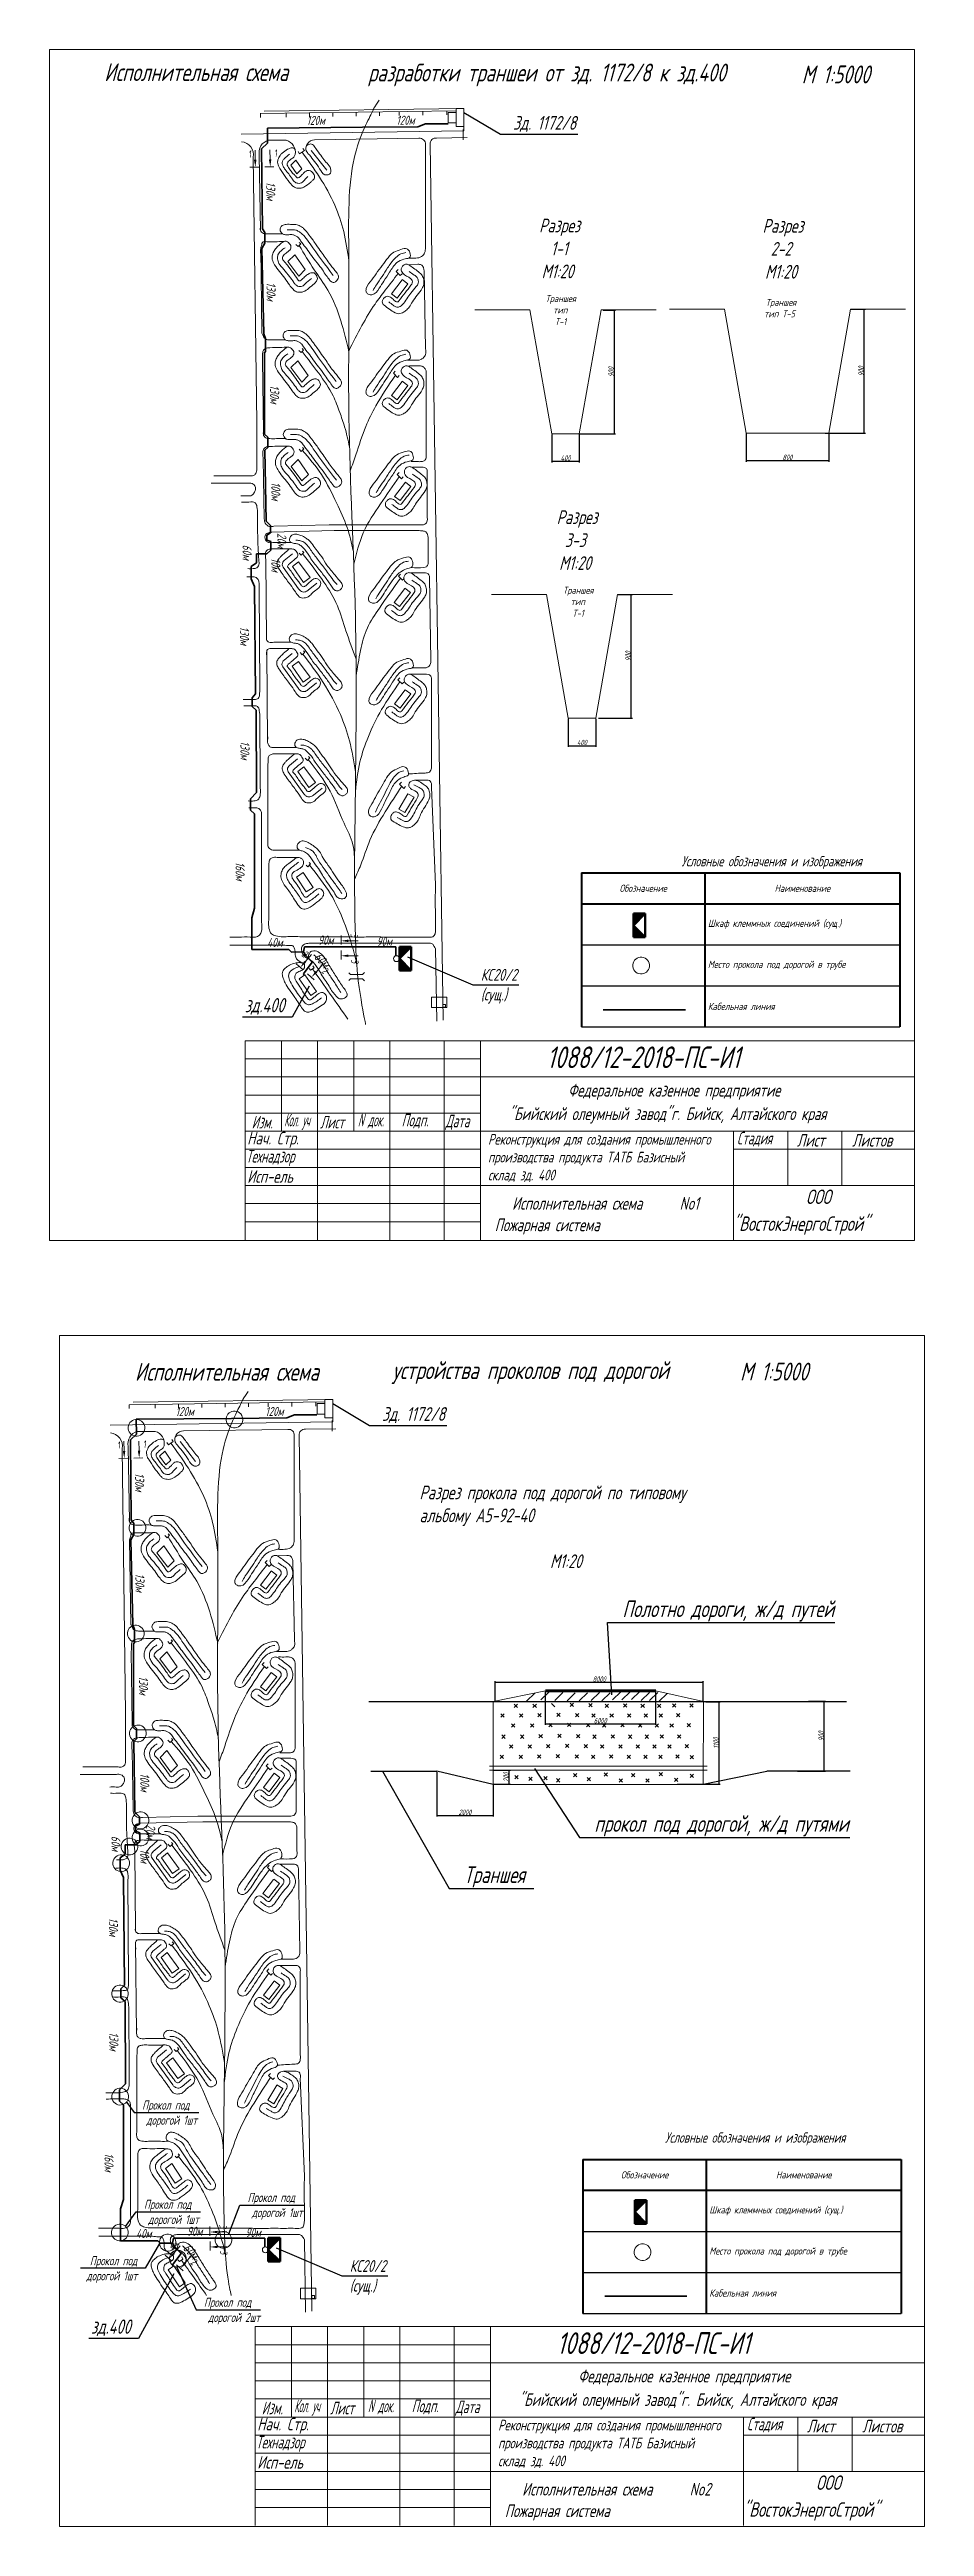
# Model space of a CAD drawing. Header units: millimetres. Extents: x 13096 to 18634, y -492 to 9335.
# Drawn here: x 13096 to 14076, y 6451 to 9224 of the extents above; entities that cross this region are included whole.
import ezdxf
from ezdxf import colors
from ezdxf.entities.mleader import LeaderData, LeaderLine
from ezdxf.enums import TextEntityAlignment as Align
from ezdxf.math import Vec2, Vec3

# ---------------------------------------------------------------- set-up
doc = ezdxf.new("R2010")
doc.units = ezdxf.units.MM
doc.layers.get('Defpoints').update_dxf_attribs({"color": 33})
for name, color, linetype, lineweight in [('ИИ_ОФОРМЛЕНИЕ_025', 7, 'Continuous', 25), ('Линия выноска', 137, 'Continuous', 20), ('Линия связи (Вновь)', 3, 'Continuous', 60), ('Размерная', 4, 'Continuous', 25), ('Рамка толстая', 7, 'Continuous', 60), ('Строительный', 251, 'Continuous', 13), ('ТаБлица', 253, 'Continuous', 25), ('текст', 7, 'Continuous', 25), ('Щиты пульты (Вновь)', 5, 'Continuous', 50), ('Элемент эл. схем', 7, 'Continuous', 35)]:
    doc.layers.add(name, color=color, linetype=linetype, lineweight=lineweight)
doc.styles.add('Simplex', font='simplex.shx', dxfattribs={"width": 0.7, "oblique": 15})
doc.styles.get("Standard").update_dxf_attribs({"font": 'arial.ttf'})
doc.dimstyles.new('Simplex', dxfattribs={"dimtxt": 2.5, "dimasz": 2.5, "dimexe": 1.25, "dimexo": 0.625, "dimtad": 1, "dimtxsty": 'Simplex', "dimcen": 2.5, "dimclrt": 2, "dimadec": 0, "dimazin": 0, "dimtfac": 1, "dimtmove": 0, "dimatfit": 3, "dimfxl": 1, "dimarcsym": 0})

msp = doc.modelspace()

# ---------------------------------------------------------------- texts
at = {"color": 18, "lineweight": 20, "true_color": 0x000000, "style": 'Simplex', "oblique": 15}
for s, height, width, p in [('1088/12-2018-ПС-И1', 24.3, 0.7, (13653.27712, 8083.58724)), ('"Бийский олеумный завод"г. Бийск, Алтайского края', 14.175, 0.7, (13610.65217, 8025.48903)), ('Федеральное казенное предприятие', 14.175, 0.7, (13677.12323, 8051.81403)), ('Нач. Стр.', 14.175, 0.7, (13317.68271, 7998.15153)), ('Изм.', 14.175, 0.6, (13322.72227, 8016.03903)), ('Кол. уч', 14.175, 0.4, (13359.07665, 8018.40153)), ('Лист', 14.175, 0.6, (13399.39708, 8016.03903)), ('N', 14.175, 0.5, (13441.59462, 8018.40153)), ('док.', 14.175, 0.5, (13452.86867, 8018.40153)), ('Подп.', 14.175, 0.6, (13490.59477, 8018.40153)), ('Дата', 14.175, 0.6, (13539.79838, 8017.38903)), ('Стадия', 14.175, 0.6, (13866.22448, 7998.15153)), ('Технадзор', 14.175, 0.6, (13316.33271, 7977.90153)), ('Лист', 14.175, 0.7, (13933.31646, 7995.78903)), ('Листов', 14.175, 0.7, (13995.16419, 7995.78903)), ('Исп-ель', 14.175, 0.7, (13317.68271, 7955.28903)), ('Исполнительная схема ', 14.175, 0.7, (13614.35867, 7925.1704)), ('No1', 14.175, 0.7, (13801.94117, 7925.1704)), ('ООО', 16.2, 0.7, (13943.53232, 7931.51938)), ('Пожарная система', 14.175, 0.7, (13594.93422, 7901.08989)), ('"ВостокЭнергоСтрой"', 16.2, 0.7, (13861.87858, 7901.43367)), ('1088/12-2018-ПС-И1', 24.3, 0.7, (13664.53304, 6644.35923)), ('Федеральное казенное предприятие', 14.175, 0.7, (13688.37915, 6612.58602)), ('"Бийский олеумный завод"г. Бийск, Алтайского края', 14.175, 0.7, (13621.90809, 6586.26102)), ('Нач. Стр.', 14.175, 0.7, (13328.93863, 6558.92352)), ('Изм.', 14.175, 0.6, (13333.97819, 6576.81102)), ('Кол. уч', 14.175, 0.4, (13370.33257, 6579.17352)), ('Лист', 14.175, 0.6, (13410.653, 6576.81102)), ('N', 14.175, 0.5, (13452.85054, 6579.17352)), ('док.', 14.175, 0.5, (13464.12459, 6579.17352)), ('Подп.', 14.175, 0.6, (13501.85069, 6579.17352)), ('Дата', 14.175, 0.6, (13551.0543, 6578.16102)), ('Стадия', 14.175, 0.6, (13877.4804, 6558.92352)), ('Лист', 14.175, 0.7, (13944.57238, 6556.56102)), ('Листов', 14.175, 0.7, (14006.42011, 6556.56102)), ('Технадзор', 14.175, 0.6, (13327.58863, 6538.67352)), ('Исп-ель', 14.175, 0.7, (13328.93863, 6516.06102)), ('Исполнительная схема ', 14.175, 0.7, (13625.61459, 6485.94239)), ('No2', 14.175, 0.7, (13813.19709, 6485.94239)), ('ООО', 16.2, 0.7, (13954.78824, 6492.29137)), ('Пожарная система', 14.175, 0.7, (13606.19014, 6461.86188)), ('"ВостокЭнергоСтрой"', 16.2, 0.7, (13873.1345, 6462.20566))]:
    msp.add_text(s, height=height, dxfattribs=dict(at, width=width)).set_placement(p)
at = {"layer": 'ИИ_ОФОРМЛЕНИЕ_025', "color": 18, "lineweight": 20, "true_color": 0x000000, "char_height": 12, "attachment_point": 1}
for insert in [(13587.4332, 8010.00382), (13598.68912, 6570.77581)]:
    msp.add_mtext_dynamic_manual_height_columns('{\\Fsimplex|c204;\\Q15;\\W0.7;Реконструкция для создания промышленного производства продукта ТАТБ Базисный склад зд. 400}', width=276.2589272, gutter_width=12.5, heights=[0], dxfattribs=dict(at, insert=insert))
at = {"layer": 'ТаБлица', "color": 18, "lineweight": 20, "true_color": 0x000000, "attachment_point": 5, "style": 'Simplex'}
for s, insert, char_height, width in [('120м', (13394.47448, 9144.39112), 10.164, 275.88), ('120м', (13494.91572, 9144.54821), 10.164, 275.88), ('Условные обозначения и изображения', (13905.05046, 8313.6808), 11.5, 425.2362496), ('40м', (13348.65253, 8224.34009), 10.164, 275.88), ('90м', (13405.67553, 8226.86563), 10.164, 275.88), ('90м', (13471.14532, 8225.52342), 10.164, 275.88), ('120м', (13247.66492, 7699.22373), 10.164, 275.88), ('120м', (13348.10616, 7699.38083), 10.164, 275.88), ('Условные обозначения и изображения', (13886.62985, 6885.11478), 11.5, 425.2362496), ('40м', (13201.84297, 6779.17271), 10.164, 275.88), ('90м', (13258.86597, 6781.69825), 10.164, 275.88), ('90м', (13324.33575, 6780.35604), 10.164, 275.88)]:
    msp.add_mtext(s, dxfattribs=dict(at, insert=insert, char_height=char_height, width=width))
at = {"layer": 'ТаБлица', "color": 18, "lineweight": 20, "true_color": 0x000000, "char_height": 10.164, "width": 275.88, "attachment_point": 5, "style": 'Simplex'}
for s, insert, rotation in [('130м', (13344.04207, 9065.40954), 270), ('130м', (13344.39875, 8952.89676), 270), ('130м', (13348.36852, 8837.85685), 270), ('100м', (13349.76644, 8729.41898), 270), ('20м', (13356.56739, 8674.0099), 270), ('60м', (13317.54721, 8661.04027), 270), ('10м', (13349.74417, 8646.94354), 270), ('130м', (13314.63522, 8567.52971), 270), ('130м', (13315.18843, 8439.45079), 270), ('160м', (13309.73331, 8304.09427), 270), ('60м', (13401.45855, 8204.39701), 312.01622166), ('130м', (13197.23251, 7620.24216), 270), ('130м', (13197.58919, 7507.72938), 270), ('130м', (13201.55895, 7392.68947), 270), ('100м', (13202.95688, 7284.2516), 270), ('20м', (13209.75783, 7228.84252), 270), ('60м', (13170.73765, 7215.87289), 270), ('10м', (13202.9346, 7201.77616), 270), ('130м', (13167.82566, 7122.36233), 270), ('130м', (13168.37887, 6994.28341), 270), ('160м', (13162.92375, 6858.92688), 270), ('60м', (13254.64898, 6759.22963), 312.01622166)]:
    msp.add_mtext(s, dxfattribs=dict(at, insert=insert, rotation=rotation))
at = {"layer": 'текст', "color": 18, "lineweight": 20, "true_color": 0x000000, "style": 'Simplex', "oblique": 15, "width": 0.7}
for s, p in [('Исполнительная схема', (13260.56329, 9188.4217)), ('разработки траншеи от зд. 1172/8 к зд.400', (13653.33349, 9187.93128)), ('М 1:5000', (13976.83505, 9185.85874)), ('Исполнительная схема', (13294.93151, 7733.8013)), ('устройства проколов под дорогой ', (13639.67756, 7735.5098)), ('М 1:5000', (13907.80473, 7733.96983))]:
    msp.add_text(s, height=20, dxfattribs=at).set_placement(p, align=Align.CENTER)
at = {"layer": 'текст', "color": 18, "lineweight": 20, "true_color": 0x000000, "char_height": 11.55, "attachment_point": 5, "style": 'Simplex'}
for s, insert, rotation in [('{\\H0.7x;1}', (13320.05616, 9106.64893), 8.55286586), ('{\\H0.7x;1}', (13349.04138, 9107.74467), 8.55286586), ('{\\H0.7x;2}', (13381.85695, 8211.61676), 326.4984166), ('{\\H0.7x;3}', (13437.53194, 8232.57586), 277.50996044), ('{\\H0.7x;2}', (13404.11269, 8193.01499), 326.4984166), ('{\\H0.7x;3}', (13438.09993, 8203.5755), 277.50996044), ('{\\H0.7x;1}', (13173.24659, 7661.48155), 8.55286586), ('{\\H0.7x;1}', (13202.23182, 7662.57729), 8.55286586), ('{\\H0.7x;2}', (13235.04738, 6766.44937), 326.4984166), ('{\\H0.7x;3}', (13290.72237, 6787.40848), 277.50996044), ('{\\H0.7x;2}', (13257.30313, 6747.84761), 326.4984166), ('{\\H0.7x;3}', (13291.29037, 6758.40811), 277.50996044)]:
    msp.add_mtext_dynamic_manual_height_columns(s, width=8.7102084, gutter_width=15, heights=[0], dxfattribs=dict(at, insert=insert, rotation=rotation))
at = {"layer": 'текст', "color": 18, "lineweight": 20, "true_color": 0x000000, "attachment_point": 1, "style": 'Simplex'}
for s, width, insert, char_height in [('\\pi6.9573;Разрез \\P\\pi20.092;1-1\\P\\pi9.7045;М1:20', 65.8694283, (13637.68765, 9034.44354), 15.4), ('\\pi16.957;Разрез \\P\\pi26.121;2-2\\P\\pi19.704;М1:20', 85.8694283, (13877.88726, 9034.03544), 15.4), ('\\pi-3.6664;Траншея\\P\\pi4.951;тип \\P\\pi6.8981;Т-1', 25.8694283, (13655.38944, 8948.7967), 7.7), ('\\pi6.3336;Траншея\\P\\pi4.5781;тип Т-5', 45.8694283, (13892.06383, 8944.56515), 7.7), ('\\pi6.9573;Разрез \\P\\pi16.121;3-3\\P\\pi9.7045;М1:20', 65.8694283, (13657.30135, 8707.97268), 15.4), ('\\pi-3.6664;Траншея\\P\\pi4.951;тип \\P\\pi6.8981;Т-1', 25.8694283, (13675.00314, 8622.32585), 7.7), ('Разрез прокола под дорогой по типовому альбому {\\C256;\\c16777215;А5-92-40\\P\\pi169.43;}\\P\\pi146.19;М1:20', 338.8501844, (13510.60581, 7616.41523), 15.4)]:
    msp.add_mtext_dynamic_manual_height_columns(s, width=width, gutter_width=12.5, heights=[0], dxfattribs=dict(at, insert=insert, char_height=char_height))

# ---------------------------------------------------------------- blocks, each defined once
blk = doc.blocks.new('_ArchTick')
at = {"color": 0, "linetype": 'ByBlock', "const_width": 0.15}
blk.add_lwpolyline([(-0.5, -0.5), (0.5, 0.5)], dxfattribs=at)
blk = doc.blocks.new('*D71')
at = {"layer": 'Defpoints', "color": 0, "lineweight": 80, "transparency": 16777216}
for p in [(13593.4, 7297.8), (13611.2, 7297.8), (13593.4, 7282)]:
    blk.add_point(p, dxfattribs=at)
at = {"layer": 'Размерная', "color": 0, "lineweight": -2, "transparency": 16777216}
for p, q in [((13594, 7297.8), (13612.5, 7297.8)), ((13611.2, 7282), (13611.2, 7297.8)), ((13594, 7282), (13612.5, 7282))]:
    blk.add_line(p, q, dxfattribs=at)
at = {"layer": 'Размерная', "color": 0, "lineweight": -2, "transparency": 16777216, "xscale": 1.5, "yscale": 1.5, "zscale": 1.5}
for p, rotation in [((13611.2, 7297.8), 90), ((13611.2, 7282), 270)]:
    blk.add_blockref('_ArchTick', p, dxfattribs=dict(at, rotation=rotation))
at = {"layer": 'Размерная', "color": 2, "lineweight": 20, "transparency": 16777216, "insert": (13607.6, 7289.9), "char_height": 2, "attachment_point": 5, "rotation": 90, "style": 'Simplex'}
blk.add_mtext('{\\H3x;\\C256;200}', dxfattribs=at)
blk = doc.blocks.new('*D72')
at = {"layer": 'Defpoints', "color": 0, "lineweight": 80, "transparency": 16777216}
for p in [(13530.1, 7296.2), (13593, 7282.6), (13593, 7247.1)]:
    blk.add_point(p, dxfattribs=at)
at = {"layer": 'Размерная', "color": 0, "lineweight": -2, "transparency": 16777216}
for p, q in [((13530.1, 7295.6), (13530.1, 7245.8)), ((13593, 7281.9), (13593, 7245.8)), ((13530.1, 7247.1), (13593, 7247.1))]:
    blk.add_line(p, q, dxfattribs=at)
at = {"layer": 'Размерная', "color": 0, "lineweight": -2, "transparency": 16777216, "xscale": 1.5, "yscale": 1.5, "zscale": 1.5, "rotation": 180}
blk.add_blockref('_ArchTick', (13530.1, 7247.1), dxfattribs=at)
at = {"layer": 'Размерная', "color": 0, "lineweight": -2, "transparency": 16777216, "xscale": 1.5, "yscale": 1.5, "zscale": 1.5}
blk.add_blockref('_ArchTick', (13593, 7247.1), dxfattribs=at)
at = {"layer": 'Размерная', "color": 2, "lineweight": 20, "transparency": 16777216, "insert": (13561.6, 7250.7), "char_height": 2, "attachment_point": 5, "style": 'Simplex'}
blk.add_mtext('{\\H3x;\\C256;2000}', dxfattribs=at)
blk = doc.blocks.new('*D73')
at = {"layer": 'Defpoints', "color": 0, "lineweight": 80, "transparency": 16777216}
for p in [(13830.7, 7374.4), (13846.3, 7374.4), (13798.5, 7282)]:
    blk.add_point(p, dxfattribs=at)
at = {"layer": 'Размерная', "color": 0, "lineweight": -2, "transparency": 16777216}
for p, q in [((13831.3, 7374.4), (13847.5, 7374.4)), ((13846.3, 7282), (13846.3, 7374.4)), ((13799.1, 7282), (13847.5, 7282))]:
    blk.add_line(p, q, dxfattribs=at)
at = {"layer": 'Размерная', "color": 0, "lineweight": -2, "transparency": 16777216, "xscale": 1.5, "yscale": 1.5, "zscale": 1.5}
for p, rotation in [((13846.3, 7374.4), 90), ((13846.3, 7282), 270)]:
    blk.add_blockref('_ArchTick', p, dxfattribs=dict(at, rotation=rotation))
at = {"layer": 'Размерная', "color": 2, "lineweight": 20, "transparency": 16777216, "insert": (13842.7, 7328.2), "char_height": 2, "attachment_point": 5, "rotation": 90, "style": 'Simplex'}
blk.add_mtext('{\\H3x;\\C256;1100}', dxfattribs=at)
blk = doc.blocks.new('*D74')
at = {"layer": 'Defpoints', "color": 0, "lineweight": 80, "transparency": 16777216}
for p in [(13651.5, 7386.8), (13774.8, 7386.5), (13774.8, 7349.6)]:
    blk.add_point(p, dxfattribs=at)
at = {"layer": 'Размерная', "color": 0, "lineweight": -2, "transparency": 16777216}
for p, q in [((13651.5, 7386.1), (13651.5, 7348.4)), ((13774.8, 7385.9), (13774.8, 7348.4)), ((13651.5, 7349.6), (13774.8, 7349.6))]:
    blk.add_line(p, q, dxfattribs=at)
at = {"layer": 'Размерная', "color": 0, "lineweight": -2, "transparency": 16777216, "xscale": 1.5, "yscale": 1.5, "zscale": 1.5, "rotation": 180}
blk.add_blockref('_ArchTick', (13651.5, 7349.6), dxfattribs=at)
at = {"layer": 'Размерная', "color": 0, "lineweight": -2, "transparency": 16777216, "xscale": 1.5, "yscale": 1.5, "zscale": 1.5}
blk.add_blockref('_ArchTick', (13774.8, 7349.6), dxfattribs=at)
at = {"layer": 'Размерная', "color": 2, "lineweight": 20, "transparency": 16777216, "insert": (13713.1, 7353.3), "char_height": 2, "attachment_point": 5, "style": 'Simplex'}
blk.add_mtext('{\\H3x;\\C256;6000}', dxfattribs=at)
blk = doc.blocks.new('*D75')
at = {"layer": 'Defpoints', "color": 0, "lineweight": 80, "transparency": 16777216}
for p in [(13945.5, 7375), (13964, 7375), (13933.4, 7296.8)]:
    blk.add_point(p, dxfattribs=at)
at = {"layer": 'Размерная', "color": 0, "lineweight": -2, "transparency": 16777216}
for p, q in [((13946.2, 7375), (13965.3, 7375)), ((13964, 7296.8), (13964, 7375)), ((13934, 7296.8), (13965.3, 7296.8))]:
    blk.add_line(p, q, dxfattribs=at)
at = {"layer": 'Размерная', "color": 0, "lineweight": -2, "transparency": 16777216, "xscale": 1.5, "yscale": 1.5, "zscale": 1.5}
for p, rotation in [((13964, 7375), 90), ((13964, 7296.8), 270)]:
    blk.add_blockref('_ArchTick', p, dxfattribs=dict(at, rotation=rotation))
at = {"layer": 'Размерная', "color": 2, "lineweight": 20, "transparency": 16777216, "insert": (13960.4, 7335.9), "char_height": 2, "attachment_point": 5, "rotation": 90, "style": 'Simplex'}
blk.add_mtext('{\\H3x;\\C256;900}', dxfattribs=at)
blk = doc.blocks.new('*D76')
at = {"layer": 'Defpoints', "color": 0, "lineweight": 80, "transparency": 16777216}
for p in [(13595.5, 7374.5), (13828.5, 7396.2), (13828.5, 7375)]:
    blk.add_point(p, dxfattribs=at)
at = {"layer": 'Размерная', "color": 0, "lineweight": -2, "transparency": 16777216}
for p, q in [((13595.5, 7375.1), (13595.5, 7397.4)), ((13595.5, 7396.2), (13828.5, 7396.2)), ((13828.5, 7375.6), (13828.5, 7397.4))]:
    blk.add_line(p, q, dxfattribs=at)
at = {"layer": 'Размерная', "color": 0, "lineweight": -2, "transparency": 16777216, "xscale": 1.5, "yscale": 1.5, "zscale": 1.5, "rotation": 180}
blk.add_blockref('_ArchTick', (13595.5, 7396.2), dxfattribs=at)
at = {"layer": 'Размерная', "color": 0, "lineweight": -2, "transparency": 16777216, "xscale": 1.5, "yscale": 1.5, "zscale": 1.5}
blk.add_blockref('_ArchTick', (13828.5, 7396.2), dxfattribs=at)
at = {"layer": 'Размерная', "color": 2, "lineweight": 20, "transparency": 16777216, "insert": (13712, 7399.8), "char_height": 2, "attachment_point": 5, "style": 'Simplex'}
blk.add_mtext('{\\H3x;\\C256;8000}', dxfattribs=at)
blk = doc.blocks.new('_None')
blk = doc.blocks.new('*T212')
at = {"layer": 'ТаБлица', "color": 0, "linetype": 'ByBlock', "lineweight": 40, "transparency": 16777216}
for p, q in [((0, 0), (356.5, 0)), ((0, 0), (0, -172.5)), ((138, 0), (138, -172.5)), ((356.5, 0), (356.5, -172.5)), ((0, -34.5), (356.5, -34.5))]:
    blk.add_line(p, q, dxfattribs=at)
at = {"layer": 'ТаБлица', "color": 5, "linetype": 'ByBlock', "lineweight": 25, "transparency": 16777216}
for p, q in [((0, -80.5), (356.5, -80.5)), ((0, -126.5), (356.5, -126.5)), ((0, -172.5), (356.5, -172.5))]:
    blk.add_line(p, q, dxfattribs=at)
at = {"layer": 'ТаБлица', "color": 2, "lineweight": 20, "transparency": 16777216, "char_height": 8.05, "style": 'Simplex'}
for s, insert, width, attachment_point in [('{\\C256;\\c0;Обозначение}', (69, -17.25), 138, 5), ('{\\C256;\\c0;Наименование}', (247.25, -17.25), 218.5, 5), ('{\\C256;\\c0;Шкаф клеммных соединений (сущ.)}', (141.45, -57.5), 211.6, 4), ('{\\C256;\\c0;Место прокола под дорогой в трубе}', (141.45, -103.5), 211.6, 4), ('{\\C256;\\c0;Кабельная линия}', (141.45, -149.5), 211.6, 4)]:
    blk.add_mtext(s, dxfattribs=dict(at, insert=insert, width=width, attachment_point=attachment_point))
blk = doc.blocks.new('A$C4BB167BF')
at = {"layer": 'Щиты пульты (Вновь)', "true_color": 0xc7c8ca}
h = blk.add_hatch(color=9, dxfattribs=at)
h.paths.add_polyline_path([(0, 3), (0, 0), (3, 3)])
h.paths.add_polyline_path([(6, 3), (3, 3), (6, 0)])
at = {"layer": 'Щиты пульты (Вновь)', "color": 252, "true_color": 0x939598}
for p, q in [((0, 3), (0, 0)), ((6, 3), (0, 3)), ((0, 0), (3, 3)), ((3, 3), (6, 0)), ((6, 0), (6, 3)), ((0, 0), (6, 0))]:
    blk.add_line(p, q, dxfattribs=at)
blk = doc.blocks.new('*D64')
at = {"layer": 'Defpoints', "color": 0, "lineweight": 80, "transparency": 16777216}
for p in [(13993.3, 8933), (14008.7, 8933), (13964.2, 8794.3)]:
    blk.add_point(p, dxfattribs=at)
at = {"layer": 'Размерная', "color": 0, "lineweight": -2, "transparency": 16777216}
for p, q in [((13994, 8933), (14010, 8933)), ((14008.7, 8794.3), (14008.7, 8933)), ((13964.8, 8794.3), (14010, 8794.3))]:
    blk.add_line(p, q, dxfattribs=at)
at = {"layer": 'Размерная', "color": 0, "lineweight": -2, "transparency": 16777216, "xscale": 1.5, "yscale": 1.5, "zscale": 1.5}
for p, rotation in [((14008.7, 8933), 90), ((14008.7, 8794.3), 270)]:
    blk.add_blockref('_ArchTick', p, dxfattribs=dict(at, rotation=rotation))
at = {"layer": 'Размерная', "color": 2, "lineweight": 20, "transparency": 16777216, "insert": (14005.1, 8863.6), "char_height": 2, "attachment_point": 5, "rotation": 90, "style": 'Simplex'}
blk.add_mtext('{\\H3x;\\C256;900}', dxfattribs=at)
blk = doc.blocks.new('*D65')
at = {"layer": 'Defpoints', "color": 0, "lineweight": 80, "transparency": 16777216}
for p in [(13876.5, 8794.4), (13968.9, 8794.4), (13968.9, 8763.6)]:
    blk.add_point(p, dxfattribs=at)
at = {"layer": 'Размерная', "color": 0, "lineweight": -2, "transparency": 16777216}
for p, q in [((13876.5, 8793.8), (13876.5, 8762.4)), ((13968.9, 8793.8), (13968.9, 8762.4)), ((13876.5, 8763.6), (13968.9, 8763.6))]:
    blk.add_line(p, q, dxfattribs=at)
at = {"layer": 'Размерная', "color": 0, "lineweight": -2, "transparency": 16777216, "xscale": 1.5, "yscale": 1.5, "zscale": 1.5, "rotation": 180}
blk.add_blockref('_ArchTick', (13876.5, 8763.6), dxfattribs=at)
at = {"layer": 'Размерная', "color": 0, "lineweight": -2, "transparency": 16777216, "xscale": 1.5, "yscale": 1.5, "zscale": 1.5}
blk.add_blockref('_ArchTick', (13968.9, 8763.6), dxfattribs=at)
at = {"layer": 'Размерная', "color": 2, "lineweight": 20, "transparency": 16777216, "insert": (13922.7, 8767.3), "char_height": 2, "attachment_point": 5, "style": 'Simplex'}
blk.add_mtext('{\\H3x;\\C256;800}', dxfattribs=at)
blk = doc.blocks.new('*D66')
at = {"layer": 'Defpoints', "color": 0, "lineweight": 80, "transparency": 16777216}
for p in [(13715.9, 8932), (13728.9, 8932), (13688.5, 8793.7)]:
    blk.add_point(p, dxfattribs=at)
at = {"layer": 'Размерная', "color": 0, "lineweight": -2, "transparency": 16777216}
for p, q in [((13716.5, 8932), (13730.1, 8932)), ((13728.9, 8793.7), (13728.9, 8932)), ((13689.1, 8793.7), (13730.1, 8793.7))]:
    blk.add_line(p, q, dxfattribs=at)
at = {"layer": 'Размерная', "color": 0, "lineweight": -2, "transparency": 16777216, "xscale": 1.5, "yscale": 1.5, "zscale": 1.5}
for p, rotation in [((13728.9, 8932), 90), ((13728.9, 8793.7), 270)]:
    blk.add_blockref('_ArchTick', p, dxfattribs=dict(at, rotation=rotation))
at = {"layer": 'Размерная', "color": 2, "lineweight": 20, "transparency": 16777216, "insert": (13725.2, 8862.8), "char_height": 2, "attachment_point": 5, "rotation": 90, "style": 'Simplex'}
blk.add_mtext('{\\H3x;\\C256;900}', dxfattribs=at)
blk = doc.blocks.new('*D67')
at = {"layer": 'Defpoints', "color": 0, "lineweight": 80, "transparency": 16777216}
for p in [(13658.8, 8793.6), (13689.6, 8793.6), (13689.6, 8762.9)]:
    blk.add_point(p, dxfattribs=at)
at = {"layer": 'Размерная', "color": 0, "lineweight": -2, "transparency": 16777216}
for p, q in [((13658.8, 8793), (13658.8, 8761.6)), ((13689.6, 8793), (13689.6, 8761.6)), ((13658.8, 8762.9), (13689.6, 8762.9))]:
    blk.add_line(p, q, dxfattribs=at)
at = {"layer": 'Размерная', "color": 0, "lineweight": -2, "transparency": 16777216, "xscale": 1.5, "yscale": 1.5, "zscale": 1.5, "rotation": 180}
blk.add_blockref('_ArchTick', (13658.8, 8762.9), dxfattribs=at)
at = {"layer": 'Размерная', "color": 0, "lineweight": -2, "transparency": 16777216, "xscale": 1.5, "yscale": 1.5, "zscale": 1.5}
blk.add_blockref('_ArchTick', (13689.6, 8762.9), dxfattribs=at)
at = {"layer": 'Размерная', "color": 2, "lineweight": 20, "transparency": 16777216, "insert": (13674.2, 8766.5), "char_height": 2, "attachment_point": 5, "style": 'Simplex'}
blk.add_mtext('{\\H3x;\\C256;400}', dxfattribs=at)
blk = doc.blocks.new('*D68')
at = {"layer": 'Defpoints', "color": 0, "lineweight": 80, "transparency": 16777216}
for p in [(13732.4, 8613.8), (13747.8, 8613.8), (13710.5, 8475.3)]:
    blk.add_point(p, dxfattribs=at)
at = {"layer": 'Размерная', "color": 0, "lineweight": -2, "transparency": 16777216}
for p, q in [((13733, 8613.8), (13749.1, 8613.8)), ((13747.8, 8475.3), (13747.8, 8613.8)), ((13711.2, 8475.3), (13749.1, 8475.3))]:
    blk.add_line(p, q, dxfattribs=at)
at = {"layer": 'Размерная', "color": 0, "lineweight": -2, "transparency": 16777216, "xscale": 1.5, "yscale": 1.5, "zscale": 1.5}
for p, rotation in [((13747.8, 8613.8), 90), ((13747.8, 8475.3), 270)]:
    blk.add_blockref('_ArchTick', p, dxfattribs=dict(at, rotation=rotation))
at = {"layer": 'Размерная', "color": 2, "lineweight": 20, "transparency": 16777216, "insert": (13744.2, 8544.6), "char_height": 2, "attachment_point": 5, "rotation": 90, "style": 'Simplex'}
blk.add_mtext('{\\H3x;\\C256;900}', dxfattribs=at)
blk = doc.blocks.new('*D69')
at = {"layer": 'Defpoints', "color": 0, "lineweight": 80, "transparency": 16777216}
for p in [(13677.2, 8475.2), (13708, 8475.2), (13708, 8444.5)]:
    blk.add_point(p, dxfattribs=at)
at = {"layer": 'Размерная', "color": 0, "lineweight": -2, "transparency": 16777216}
for p, q in [((13677.2, 8474.6), (13677.2, 8443.2)), ((13708, 8474.6), (13708, 8443.2)), ((13677.2, 8444.5), (13708, 8444.5))]:
    blk.add_line(p, q, dxfattribs=at)
at = {"layer": 'Размерная', "color": 0, "lineweight": -2, "transparency": 16777216, "xscale": 1.5, "yscale": 1.5, "zscale": 1.5, "rotation": 180}
blk.add_blockref('_ArchTick', (13677.2, 8444.5), dxfattribs=at)
at = {"layer": 'Размерная', "color": 0, "lineweight": -2, "transparency": 16777216, "xscale": 1.5, "yscale": 1.5, "zscale": 1.5}
blk.add_blockref('_ArchTick', (13708, 8444.5), dxfattribs=at)
at = {"layer": 'Размерная', "color": 2, "lineweight": 20, "transparency": 16777216, "insert": (13692.6, 8448.1), "char_height": 2, "attachment_point": 5, "style": 'Simplex'}
blk.add_mtext('{\\H3x;\\C256;400}', dxfattribs=at)
blk = doc.blocks.new('*T70')
at = {"layer": 'ТаБлица', "color": 0, "linetype": 'ByBlock', "lineweight": 40, "transparency": 16777216}
for p, q in [((0, 0), (356.5, 0)), ((0, 0), (0, -172.5)), ((138, 0), (138, -172.5)), ((356.5, 0), (356.5, -172.5)), ((0, -34.5), (356.5, -34.5))]:
    blk.add_line(p, q, dxfattribs=at)
at = {"layer": 'ТаБлица', "color": 5, "linetype": 'ByBlock', "lineweight": 25, "transparency": 16777216}
for p, q in [((0, -80.5), (356.5, -80.5)), ((0, -126.5), (356.5, -126.5)), ((0, -172.5), (356.5, -172.5))]:
    blk.add_line(p, q, dxfattribs=at)
at = {"layer": 'ТаБлица', "color": 2, "lineweight": 20, "transparency": 16777216, "char_height": 8.05, "style": 'Simplex'}
for s, insert, width, attachment_point in [('{\\C256;\\c0;Обозначение}', (69, -17.25), 138, 5), ('{\\C256;\\c0;Наименование}', (247.25, -17.25), 218.5, 5), ('{\\C256;\\c0;Шкаф клеммных соединений (сущ.)}', (141.45, -57.5), 211.6, 4), ('{\\C256;\\c0;Место прокола под дорогой в трубе}', (141.45, -103.5), 211.6, 4), ('{\\C256;\\c0;Кабельная линия}', (141.45, -149.5), 211.6, 4)]:
    blk.add_mtext(s, dxfattribs=dict(at, insert=insert, width=width, attachment_point=attachment_point))

# ---------------------------------------------------------------- dimensions: what is measured, and where the dimension line sits
at = {"layer": 'Размерная', "color": 18, "lineweight": 20, "true_color": 0x000000}
for base, p1, p2, text, override, picture, middle in [((13728.85056, 8931.95227), (13688.51623, 8793.72994), (13715.87088, 8931.95227), '{\\H3x;\\C256;900}', {"dimtxt": 2, "dimasz": 1.5, "dimlfac": 20, "dimrnd": 1, "dimblk1": 'ArchTick', "dimblk2": 'ArchTick', "dimsah": 1}, '*D66', (13725.22556, 8862.8411)), ((14008.73688, 8932.98874), (13964.20923, 8794.25599), (13993.33688, 8932.98874), '{\\H3x;\\C256;900}', {"dimtxt": 2, "dimasz": 1.5, "dimlfac": 20, "dimrnd": 1, "dimtxsty": 'Simplex', "dimblk1": 'ArchTick', "dimblk2": 'ArchTick', "dimsah": 1}, '*D64', (14005.11188, 8863.62236)), ((13747.81825, 8613.81228), (13710.54146, 8475.34679), (13732.41825, 8613.81228), '{\\H3x;\\C256;900}', {"dimtxt": 2, "dimasz": 1.5, "dimlfac": 20, "dimrnd": 1, "dimtxsty": 'Simplex', "dimblk1": 'ArchTick', "dimblk2": 'ArchTick', "dimsah": 1}, '*D68', (13744.19325, 8544.57954)), ((13846.29116, 7374.41921), (13798.49412, 7281.99966), (13830.71554, 7374.41921), '{\\H3x;\\C256;1100}', {"dimtxt": 2, "dimasz": 1.5, "dimlfac": 20, "dimrnd": 1, "dimblk1": 'ArchTick', "dimblk2": 'ArchTick', "dimsah": 1}, '*D73', (13842.66616, 7328.20944)), ((13964.01206, 7375.03881), (13933.40602, 7296.80458), (13945.53206, 7375.03881), '{\\H3x;\\C256;900}', {"dimtxt": 2, "dimasz": 1.5, "dimlfac": 20, "dimrnd": 1, "dimtxsty": 'Simplex', "dimblk1": 'ArchTick', "dimblk2": 'ArchTick', "dimsah": 1}, '*D75', (13960.38706, 7335.9217)), ((13611.21442, 7297.78775), (13593.38001, 7281.98045), (13593.36786, 7297.78775), '{\\H3x;\\C256;200}', {"dimtxt": 2, "dimasz": 1.5, "dimlfac": 20, "dimrnd": 1, "dimtxsty": 'Simplex', "dimblk1": 'ArchTick', "dimblk2": 'ArchTick', "dimsah": 1}, '*D71', (13607.58942, 7289.8841))]:
    dim = msp.add_linear_dim(base=base, p1=p1, p2=p2, angle=90, text=text, dimstyle='Simplex', override=override, dxfattribs=at)
    dim.commit()
    dim.dimension.update_dxf_attribs({"geometry": picture, "text_midpoint": middle})
for base, p1, p2, text, picture, middle in [((13689.62432, 8762.87281), (13658.82432, 8793.62019), (13689.62432, 8793.62019), '{\\H3x;\\C256;400}', '*D67', (13674.22432, 8766.49781)), ((13968.89796, 8763.64135), (13876.49796, 8794.38874), (13968.89796, 8794.38874), '{\\H3x;\\C256;800}', '*D65', (13922.69796, 8767.26635)), ((13707.97933, 8444.4649), (13677.17933, 8475.21228), (13707.97933, 8475.21228), '{\\H3x;\\C256;400}', '*D69', (13692.57933, 8448.0899)), ((13828.47079, 7396.16813), (13595.533, 7374.50072), (13828.47079, 7375.00793), '{\\H3x;\\C256;8000}', '*D76', (13712.00189, 7399.79313)), ((13774.79107, 7349.63461), (13651.495, 7386.76997), (13774.79107, 7386.53147), '{\\H3x;\\C256;6000}', '*D74', (13713.14304, 7353.25961)), ((13593.0367, 7247.09379), (13530.13094, 7296.23512), (13593.0367, 7282.5592), '{\\H3x;\\C256;2000}', '*D72', (13561.58382, 7250.71879))]:
    dim = msp.add_linear_dim(base=base, p1=p1, p2=p2, text=text, dimstyle='Simplex', override={"dimtxt": 2, "dimasz": 1.5, "dimlfac": 20, "dimrnd": 1, "dimtxsty": 'Simplex', "dimblk1": 'ArchTick', "dimblk2": 'ArchTick', "dimsah": 1}, dxfattribs=at)
    dim.commit()
    dim.dimension.update_dxf_attribs({"geometry": picture, "text_midpoint": middle})

# ---------------------------------------------------------------- linework, layer by layer
at = {"color": 18, "lineweight": 20, "true_color": 0x000000}
for p, q in [((13523.00897, 8223.3604), (13525.39884, 8222.18744)), ((13525.39884, 8222.18744), (13527.21393, 8219.76979)), ((13527.21393, 8219.76979), (13527.85981, 8218.81669)), ((13527.85981, 8218.81669), (13528.65642, 8217.27363)), ((13315.52271, 8114.25153), (14064.77271, 8114.25153)), ((13315.52271, 8114.25153), (13315.52271, 7891.50153)), ((13356.02271, 8114.25153), (13356.02271, 8013.00153)), ((13396.52271, 8114.25153), (13396.52271, 7891.50153)), ((13437.02271, 8114.25153), (13437.02271, 8013.00153)), ((13477.52271, 8114.25153), (13477.52271, 7891.50153)), ((13538.27271, 8114.25153), (13538.27271, 7891.50153)), ((13578.77271, 8114.25153), (13578.77271, 7891.50153)), ((13315.52271, 8094.00153), (13578.77271, 8094.00153)), ((13315.52271, 8073.75153), (13578.77271, 8073.75153)), ((13578.77271, 8073.75153), (14064.77271, 8073.75153)), ((13315.52271, 8053.50153), (13578.77271, 8053.50153)), ((13315.52271, 8033.25153), (13578.77271, 8033.25153)), ((13315.52271, 8013.00153), (14064.77271, 8013.00153)), ((13862.27271, 8013.00153), (13862.27271, 7891.50153)), ((13923.02271, 8013.00153), (13923.02271, 7952.25153)), ((13983.77271, 8013.00153), (13983.77271, 7952.25153)), ((13315.52271, 7992.75153), (13578.77271, 7992.75153)), ((13862.27271, 7992.75153), (14064.77271, 7992.75153)), ((13315.52271, 7972.50153), (13578.77271, 7972.50153)), ((13315.52271, 7952.25153), (13578.77271, 7952.25153)), ((13315.52271, 7932.00153), (13578.77271, 7932.00153)), ((13578.77271, 7952.25153), (14064.77271, 7952.25153)), ((13315.52271, 7911.75153), (13578.77271, 7911.75153)), ((13376.1994, 6778.19301), (13378.58927, 6777.02006)), ((13378.58927, 6777.02006), (13380.40436, 6774.60241)), ((13380.40436, 6774.60241), (13381.05025, 6773.64931)), ((13381.05025, 6773.64931), (13381.84685, 6772.10624)), ((13326.77863, 6675.02352), (14076.02863, 6675.02352)), ((13326.77863, 6675.02352), (13326.77863, 6452.27352)), ((13326.77863, 6654.77352), (13590.02863, 6654.77352)), ((13367.27863, 6675.02352), (13367.27863, 6573.77352)), ((13407.77863, 6675.02352), (13407.77863, 6452.27352)), ((13448.27863, 6675.02352), (13448.27863, 6573.77352)), ((13488.77863, 6675.02352), (13488.77863, 6452.27352)), ((13549.52863, 6675.02352), (13549.52863, 6452.27352)), ((13590.02863, 6675.02352), (13590.02863, 6452.27352)), ((13326.77863, 6634.52352), (13590.02863, 6634.52352)), ((13590.02863, 6634.52352), (14076.02863, 6634.52352)), ((13326.77863, 6614.27352), (13590.02863, 6614.27352)), ((13326.77863, 6594.02352), (13590.02863, 6594.02352)), ((13326.77863, 6573.77352), (14076.02863, 6573.77352)), ((13873.52863, 6573.77352), (13873.52863, 6452.27352)), ((13934.27863, 6573.77352), (13934.27863, 6513.02352)), ((13995.02863, 6573.77352), (13995.02863, 6513.02352)), ((13326.77863, 6553.52352), (13590.02863, 6553.52352)), ((13873.52863, 6553.52352), (14076.02863, 6553.52352)), ((13326.77863, 6533.27352), (13590.02863, 6533.27352)), ((13326.77863, 6513.02352), (13590.02863, 6513.02352)), ((13326.77863, 6492.77352), (13590.02863, 6492.77352)), ((13590.02863, 6513.02352), (14076.02863, 6513.02352)), ((13326.77863, 6472.52352), (13590.02863, 6472.52352))]:
    msp.add_line(p, q, dxfattribs=at)
for points in [[(13542.71329, 9153.25225), (13551.55797, 9153.25225), (13551.55797, 9141.58165), (13542.71329, 9141.58165)], [(13551.53978, 9157.8606), (13560.42859, 9157.8606), (13560.42859, 9137.50064), (13551.53978, 9137.50064)], [(13524.13499, 8163.08403), (13541.18036, 8163.08403), (13541.18036, 8151.41343), (13524.07781, 8151.41343)], [(13536.78999, 8154.8398), (13539.85609, 8154.8398), (13539.85609, 8151.75669), (13536.78999, 8151.75669)], [(13395.90373, 7708.08487), (13404.74841, 7708.08487), (13404.74841, 7696.41426), (13395.90373, 7696.41426)], [(13404.73022, 7712.69322), (13413.61903, 7712.69322), (13413.61903, 7692.33325), (13404.73022, 7692.33325)], [(13377.32543, 6717.91665), (13394.3708, 6717.91665), (13394.3708, 6706.24604), (13377.26825, 6706.24604)], [(13389.98043, 6709.67242), (13393.04653, 6709.67242), (13393.04653, 6706.58931), (13389.98043, 6706.58931)]]:
    msp.add_lwpolyline(points, close=True, dxfattribs=at)
for centre in [(13758.8698, 8198.38832), (13193.62413, 7681.00259), (13303.33818, 7690.43067), (13194.80384, 7569.04395), (13192.87993, 7450.72458), (13195.20956, 7339.01954), (13198.2276, 7241.66792), (13185.8797, 7212.37796), (13198.20988, 7222.36518), (13176.5562, 7193.76117), (13175.25303, 7047.69136), (13175.51898, 6932.44846), (13175.14055, 6780.38097), (13228.64151, 6769.00409), (13291.01751, 6772.17116), (13760.44272, 6758.32047), (13239.90114, 6751.14118)]:
    msp.add_ellipse(centre, major_axis=(1.01119, -9.36317), ratio=0.9902915132, start_param=-7.853981634, end_param=-1.5707963268, dxfattribs=at)
at = {"layer": 'Линия связи (Вновь)', "color": 18, "lineweight": 35, "true_color": 0x000000}
for p, q in [((13340.33162, 9135.8232), (13446.87387, 9136.74102)), ((13340.33707, 9119.04928), (13340.33162, 9135.8232)), ((13446.87387, 9136.74102), (13508.89632, 9137.30641)), ((13508.89632, 9137.30641), (13517.48867, 9140.64402)), ((13517.48867, 9140.64402), (13542.62809, 9140.61014)), ((13333.69461, 9112.59563), (13340.33707, 9119.04928)), ((13334.67568, 9023.13683), (13333.69461, 9112.59563)), ((13337.36674, 9019.02038), (13334.67568, 9023.13683)), ((13337.36674, 9006.94311), (13337.36674, 9019.02038)), ((13334.06384, 9000.87555), (13337.36674, 9006.94311)), ((13336.39874, 8905.59694), (13334.06384, 9000.87555)), ((13338.18411, 8900.35169), (13336.39874, 8905.59694)), ((13338.1029, 8885.80067), (13338.18411, 8900.35169)), ((13337.23556, 8884.26695), (13338.1029, 8885.80067)), ((13337.23556, 8793.17526), (13337.23556, 8884.26695)), ((13340.62046, 8789.75125), (13337.23556, 8793.17526)), ((13340.62046, 8778.23398), (13340.62046, 8789.75125)), ((13337.47951, 8775.13712), (13340.62046, 8778.23398)), ((13338.74963, 8695.82848), (13337.47951, 8775.13712)), ((13343.96026, 8690.95544), (13338.74963, 8695.82848)), ((13339.5196, 8680.2324), (13343.96026, 8682.59339)), ((13339.5196, 8674.59345), (13339.5196, 8680.2324)), ((13343.96026, 8682.59339), (13343.96026, 8690.95544)), ((13327.94975, 8659.32834), (13339.62546, 8659.32834)), ((13327.94975, 8649.10404), (13327.94975, 8659.32834)), ((13344.0977, 8672.92738), (13339.5196, 8674.59345)), ((13339.62546, 8659.32834), (13344.0977, 8663.31091)), ((13344.0977, 8663.31091), (13344.0977, 8672.92738)), ((13322.04426, 8644.91355), (13327.94975, 8649.10404)), ((13322.04426, 8631.18906), (13322.04426, 8644.91355)), ((13325.98663, 8622.84905), (13322.04426, 8631.18906)), ((13327.1086, 8502.39579), (13325.98663, 8622.84905)), ((13323.09183, 8498.17864), (13327.1086, 8502.39579)), ((13323.11974, 8488.34141), (13323.09183, 8498.17864)), ((13327.91021, 8484.20396), (13323.11974, 8488.34141)), ((13328.09026, 8392.05188), (13327.91021, 8484.20396)), ((13321.38941, 8385.13841), (13328.09026, 8392.05188)), ((13321.4177, 8372.5183), (13321.38941, 8385.13841)), ((13325.87436, 8368.4026), (13321.4177, 8372.5183)), ((13325.83199, 8262.51214), (13325.87436, 8368.4026)), ((13322.72737, 8251.84169), (13325.83199, 8262.51214)), ((13322.76241, 8216.26585), (13322.72604, 8251.88212)), ((13364.45677, 8216.28657), (13322.76241, 8216.26585)), ((13367.15094, 8213.56975), (13364.45677, 8216.28657)), ((13380.74902, 8213.74501), (13367.15094, 8213.56975)), ((13380.74902, 8213.74501), (13381.9385, 8219.25853)), ((13383.42968, 8209.57363), (13380.74902, 8213.74501)), ((13484.31146, 8219.25853), (13381.9385, 8219.25853)), ((13390.43649, 8202.11666), (13383.42968, 8209.57363)), ((13484.31146, 8219.25853), (13484.31146, 8209.42791)), ((13380.68876, 8189.20772), (13390.43649, 8202.11666)), ((13381.65768, 8187.74936), (13380.68876, 8189.20772)), ((13716.4691, 8149.0242), (13808.4691, 8149.0242)), ((13193.52205, 7690.65582), (13300.06431, 7691.57364)), ((13193.52751, 7673.8819), (13193.52205, 7690.65582)), ((13300.06431, 7691.57364), (13362.08676, 7692.13902)), ((13362.08676, 7692.13902), (13370.67911, 7695.47663)), ((13370.67911, 7695.47663), (13395.81852, 7695.44275)), ((13186.88504, 7667.42824), (13193.52751, 7673.8819)), ((13187.86612, 7577.96944), (13186.88504, 7667.42824)), ((13190.55718, 7573.853), (13187.86612, 7577.96944)), ((13190.55718, 7561.77573), (13190.55718, 7573.853)), ((13187.25427, 7555.70817), (13190.55718, 7561.77573)), ((13189.58917, 7460.42955), (13187.25427, 7555.70817)), ((13191.37455, 7455.18431), (13189.58917, 7460.42955)), ((13190.426, 7439.09957), (13191.29333, 7440.63329)), ((13190.426, 7348.00788), (13190.426, 7439.09957)), ((13191.29333, 7440.63329), (13191.37455, 7455.18431)), ((13193.81089, 7344.58387), (13190.426, 7348.00788)), ((13190.66994, 7329.96974), (13193.81089, 7333.0666)), ((13191.94006, 7250.6611), (13190.66994, 7329.96974)), ((13193.81089, 7333.0666), (13193.81089, 7344.58387)), ((13197.1507, 7245.78806), (13191.94006, 7250.6611)), ((13192.71004, 7235.06501), (13197.1507, 7237.42601)), ((13197.1507, 7237.42601), (13197.1507, 7245.78806)), ((13181.14019, 7214.16095), (13192.81589, 7214.16095)), ((13181.14019, 7203.93666), (13181.14019, 7214.16095)), ((13192.71004, 7229.42607), (13192.71004, 7235.06501)), ((13197.28813, 7227.76), (13192.71004, 7229.42607)), ((13192.81589, 7214.16095), (13197.28813, 7218.14353)), ((13197.28813, 7218.14353), (13197.28813, 7227.76)), ((13175.23469, 7199.74616), (13181.14019, 7203.93666)), ((13175.23469, 7186.02168), (13175.23469, 7199.74616)), ((13179.17707, 7177.68167), (13175.23469, 7186.02168)), ((13180.29904, 7057.22841), (13179.17707, 7177.68167)), ((13176.28227, 7053.01126), (13180.29904, 7057.22841)), ((13176.31018, 7043.17403), (13176.28227, 7053.01126)), ((13181.10064, 7039.03658), (13176.31018, 7043.17403)), ((13181.2807, 6946.88449), (13181.10064, 7039.03658)), ((13174.57985, 6939.97103), (13181.2807, 6946.88449)), ((13174.60814, 6927.35092), (13174.57985, 6939.97103)), ((13179.0648, 6923.23521), (13174.60814, 6927.35092)), ((13179.02243, 6817.34476), (13179.0648, 6923.23521)), ((13175.95285, 6771.09847), (13175.91648, 6806.71473)), ((13175.91781, 6806.6743), (13179.02243, 6817.34476)), ((13217.6472, 6771.11918), (13175.95285, 6771.09847)), ((13220.34137, 6768.40236), (13217.6472, 6771.11918)), ((13233.93946, 6768.57762), (13220.34137, 6768.40236)), ((13233.93946, 6768.57762), (13235.12894, 6774.09114)), ((13236.62011, 6764.40625), (13233.93946, 6768.57762)), ((13337.5019, 6774.09114), (13235.12894, 6774.09114)), ((13337.5019, 6774.09114), (13337.5019, 6764.26053)), ((13233.87919, 6744.04033), (13243.62692, 6756.94927)), ((13234.84812, 6742.58198), (13233.87919, 6744.04033)), ((13243.62692, 6756.94927), (13236.62011, 6764.40625)), ((13718.04203, 6708.95635), (13810.04203, 6708.95635))]:
    msp.add_line(p, q, dxfattribs=at)
at = {"layer": 'Рамка толстая', "color": 18, "lineweight": 20, "true_color": 0x000000}
for p, q in [((13096.2936, 9223.69819), (14064.9186, 9223.69819)), ((13096.2936, 9223.69819), (13096.2936, 7890.57319)), ((14064.9186, 9223.69819), (14064.9186, 7890.57319)), ((14064.9186, 7890.57319), (13096.2936, 7890.57319)), ((13107.54952, 7784.47018), (14076.17452, 7784.47018)), ((13107.54952, 7784.47018), (13107.54952, 6451.34518)), ((14076.17452, 7784.47018), (14076.17452, 6451.34518)), ((14076.17452, 6451.34518), (13107.54952, 6451.34518))]:
    msp.add_line(p, q, dxfattribs=at)
at = {"layer": 'Строительный', "color": 18, "lineweight": 20, "true_color": 0x000000}
for p, q in [((13551.53978, 9155.15936), (13332.36957, 9152.08378)), ((13332.49331, 9152.08552), (13332.49331, 9147.67552)), ((13560.42859, 9157.8606), (13336.75852, 9154.89248)), ((13361.41066, 9152.49131), (13361.41066, 9148.08131)), ((13387.54213, 9152.85801), (13387.54213, 9148.44801)), ((13413.6736, 9153.22471), (13413.6736, 9148.81471)), ((13439.80507, 9153.5914), (13439.80507, 9149.1814)), ((13465.93654, 9153.9581), (13465.93654, 9149.5481)), ((13487.80591, 9154.26499), (13487.80591, 9149.85499)), ((13514.35861, 9154.6376), (13514.35861, 9150.2276)), ((13541.33597, 9155.01617), (13541.33597, 9150.60617)), ((13560.42859, 9132.80553), (13311.05504, 9128.98268)), ((13361.43818, 9122.11317), (13341.60818, 9122.11317)), ((13510.032, 9124.47368), (13393.16101, 9122.74458)), ((13563.84155, 9125.24186), (13529.73983, 9124.67826)), ((13559.61275, 9122.54171), (13559.61275, 9134.31836)), ((13560.42859, 9137.50064), (13560.42859, 9132.80553)), ((13324.46304, 9103.09294), (13328.33801, 8806.3767)), ((13332.50389, 9021.21454), (13331.26382, 9105.35772)), ((13372.09858, 9099.94092), (13366.44003, 9094.28236)), ((13366.44003, 9094.28236), (13373.37431, 9084.64665)), ((13378.7939, 9090.06624), (13372.09858, 9099.94092)), ((13376.39476, 9107.11944), (13374.58965, 9109.6981)), ((13381.72435, 9110.85025), (13376.39476, 9107.11944)), ((13380.1697, 9113.07112), (13381.72435, 9110.85025)), ((13389.4373, 9110.87573), (13406.73029, 9088.61321)), ((13517.26407, 9002.08308), (13517.26407, 9117.48072)), ((13522.50775, 9117.68531), (13537.04886, 8137.39014)), ((13373.37431, 9084.64665), (13378.7939, 9090.06624)), ((13334.19851, 8906.22801), (13332.80201, 9000.98607)), ((13371.02886, 8994.09286), (13363.36681, 8986.4308)), ((13363.36681, 8986.4308), (13375.46684, 8970.11016)), ((13382.75124, 8977.39456), (13371.02886, 8994.09286)), ((13372.21859, 9005.66826), (13374.72417, 9003.16267)), ((13374.72417, 9003.16267), (13377.61666, 9006.05516)), ((13377.61666, 9006.05516), (13375.97986, 9007.69196)), ((13508.78359, 8983.37203), (13498.5385, 8982.89881)), ((13375.46684, 8970.11016), (13382.75124, 8977.39456)), ((13484.51649, 8975.38511), (13486.71473, 8977.63803)), ((13489.17283, 8970.84177), (13484.51649, 8975.38511)), ((13491.06606, 8972.78209), (13489.17283, 8970.84177)), ((13517.37122, 8888.73296), (13515.76192, 8976.27101)), ((13335.82749, 8795.69629), (13334.6425, 8876.10208)), ((13374.31347, 8875.40461), (13366.65141, 8867.74255)), ((13386.03585, 8858.70631), (13374.31347, 8875.40461)), ((13375.50319, 8886.98001), (13378.00878, 8884.47442)), ((13378.00878, 8884.47442), (13380.90127, 8887.36691)), ((13380.90127, 8887.36691), (13379.26447, 8889.00371)), ((13366.65141, 8867.74255), (13378.75144, 8851.4219)), ((13378.75144, 8851.4219), (13386.03585, 8858.70631)), ((13481.37386, 8861.34502), (13483.5721, 8863.59793)), ((13486.0302, 8856.80168), (13481.37386, 8861.34502)), ((13487.92344, 8858.742), (13486.0302, 8856.80168)), ((13518.13552, 8771.97164), (13518.13552, 8859.33601)), ((13328.33801, 8806.3767), (13328.33801, 8760.03146)), ((13335.51199, 8765.55917), (13336.77614, 8698.36766)), ((13374.58559, 8764.85289), (13366.92353, 8757.19083)), ((13386.30797, 8748.15459), (13374.58559, 8764.85289)), ((13375.77531, 8776.42828), (13378.2809, 8773.9227)), ((13378.2809, 8773.9227), (13381.17339, 8776.81519)), ((13381.17339, 8776.81519), (13379.53659, 8778.45199)), ((13277.45195, 8738.20142), (13316.92955, 8738.20142)), ((13320.14483, 8746.65146), (13280.24426, 8746.65146)), ((13366.92353, 8757.19083), (13379.02357, 8740.87018)), ((13379.02357, 8740.87018), (13386.30797, 8748.15459)), ((13485.72274, 8747.89621), (13487.92098, 8750.14912)), ((13490.37909, 8743.35287), (13485.72274, 8747.89621)), ((13492.27232, 8745.29319), (13490.37909, 8743.35287)), ((13519.36539, 8699.7772), (13519.36539, 8749.41434)), ((13414.92736, 8685.26037), (13345.11915, 8683.67234)), ((13409.31639, 8691.65534), (13347.37003, 8690.11891)), ((13495.66953, 8691.65534), (13409.31639, 8691.65534)), ((13501.04146, 8685.26037), (13414.92736, 8685.26037)), ((13520.17848, 8652.18265), (13520.17848, 8677.98116)), ((13338.47154, 8653.03231), (13339.36832, 8562.95268)), ((13368.25815, 8659.34873), (13359.15833, 8651.89393)), ((13375.77531, 8660.17359), (13378.2809, 8657.668)), ((13378.2809, 8657.668), (13381.17339, 8660.56049)), ((13381.17339, 8660.56049), (13379.53659, 8662.19729)), ((13375.24798, 8620.08678), (13357.88424, 8644.48301)), ((13395.68653, 8626.40445), (13385.96598, 8618.46579)), ((13487.07704, 8634.24347), (13489.27528, 8636.49639)), ((13491.73338, 8629.70013), (13487.07704, 8634.24347)), ((13493.62662, 8631.64046), (13491.73338, 8629.70013)), ((13505.33409, 8637.84654), (13501.43458, 8637.84654)), ((13523.50642, 8540.11255), (13521.93137, 8632.51747)), ((13330.93875, 8620.40669), (13331.68016, 8508.80211)), ((13339.49637, 8550.09069), (13340.50507, 8448.76978)), ((13368.0003, 8547.81225), (13358.90048, 8540.35744)), ((13376.8446, 8548.7353), (13379.35019, 8546.22972)), ((13379.35019, 8546.22972), (13382.24268, 8549.12221)), ((13382.24268, 8549.12221), (13380.60588, 8550.75901)), ((13374.99013, 8508.55029), (13357.62639, 8532.94653)), ((13395.42869, 8514.86796), (13385.70813, 8506.9293)), ((13486.41064, 8518.21157), (13488.60888, 8520.46448)), ((13491.06699, 8513.66823), (13486.41064, 8518.21157)), ((13492.96022, 8515.60855), (13491.06699, 8513.66823)), ((13518.64793, 8524.48725), (13499.40425, 8524.48725)), ((13516.34955, 8531.56704), (13502.4462, 8531.56704)), ((13523.94805, 8424.10545), (13523.94805, 8517.69392)), ((13331.8026, 8475.86649), (13332.27822, 8407.25983)), ((13374.08096, 8429.98088), (13364.98114, 8422.52607)), ((13382.55257, 8430.52764), (13385.05816, 8428.02205)), ((13385.05816, 8428.02205), (13387.95065, 8430.91454)), ((13387.95065, 8430.91454), (13386.31385, 8432.55134)), ((13340.75905, 8423.25773), (13340.83539, 8415.58993)), ((13340.83539, 8340.43264), (13340.83539, 8415.58993)), ((13381.07079, 8390.71892), (13363.70705, 8415.11515)), ((13488.36849, 8401.31523), (13490.56673, 8403.56815)), ((13493.02483, 8396.77189), (13488.36849, 8401.31523)), ((13401.50935, 8397.03659), (13391.7888, 8389.09793)), ((13494.91807, 8398.71221), (13493.02483, 8396.77189)), ((13528.69437, 8288.70225), (13523.94805, 8398.18494)), ((13333.85044, 8343.53994), (13333.85044, 8367.80654)), ((13333.85044, 8343.53994), (13333.85044, 8246.51732)), ((13342.06483, 8254.21295), (13342.06483, 8308.96263)), ((13385.52581, 8309.0402), (13383.64053, 8310.92548)), ((13388.67855, 8312.19295), (13385.52581, 8309.0402)), ((13388.67855, 8312.19295), (13387.15514, 8313.71636)), ((13298.37246, 8221.28878), (13358.34224, 8221.28878)), ((13523.00897, 8223.3604), (13390.3173, 8223.3604)), ((13528.69437, 8217.58517), (13529.89539, 8136.20376)), ((13386.92325, 8195.03313), (13388.7461, 8193.21028)), ((13388.7461, 8193.21028), (13392.51088, 8195.81399)), ((13392.51088, 8195.81399), (13391.31032, 8198.11476)), ((13431.56697, 8190.37377), (13433.37018, 8188.57056)), ((13431.56697, 8181.73159), (13433.37018, 8183.5348)), ((13433.37018, 8188.57056), (13446.92656, 8188.57056)), ((13433.37018, 8183.5348), (13446.92656, 8183.5348)), ((13446.92656, 8188.57056), (13449.06512, 8190.70913)), ((13446.92656, 8183.5348), (13449.06512, 8181.39624)), ((13404.73022, 7709.99198), (13185.56, 7706.9164)), ((13413.61903, 7712.69322), (13189.94895, 7709.7251)), ((13214.60109, 7707.32393), (13214.60109, 7702.91393)), ((13240.73256, 7707.69062), (13240.73256, 7703.28062)), ((13266.86403, 7708.05732), (13266.86403, 7703.64732)), ((13292.9955, 7708.42402), (13292.9955, 7704.01402)), ((13319.12697, 7708.79072), (13319.12697, 7704.38072)), ((13340.99635, 7709.09761), (13340.99635, 7704.68761)), ((13367.54904, 7709.47022), (13367.54904, 7705.06022)), ((13394.52641, 7709.84879), (13394.52641, 7705.43879)), ((13413.61903, 7687.63815), (13164.24547, 7683.8153)), ((13185.68375, 7706.91813), (13185.68375, 7702.50813)), ((13417.03198, 7680.07448), (13382.93026, 7679.51088)), ((13412.80319, 7677.37433), (13412.80319, 7689.15098)), ((13413.61903, 7692.33325), (13413.61903, 7687.63815)), ((13177.65347, 7657.92555), (13181.52845, 7361.20932)), ((13185.69432, 7576.04716), (13184.45425, 7660.19034)), ((13214.62862, 7676.94579), (13194.79862, 7676.94579)), ((13225.28902, 7654.77354), (13219.63047, 7649.11498)), ((13231.98434, 7644.89886), (13225.28902, 7654.77354)), ((13229.58519, 7661.95206), (13227.78009, 7664.53072)), ((13234.91479, 7665.68287), (13229.58519, 7661.95206)), ((13233.36014, 7667.90374), (13234.91479, 7665.68287)), ((13242.62774, 7665.70834), (13259.92072, 7643.44582)), ((13363.22243, 7679.3063), (13246.35144, 7677.5772)), ((13370.45451, 7556.9157), (13370.45451, 7672.31334)), ((13375.69819, 7672.51792), (13390.2393, 6692.22276)), ((13219.63047, 7649.11498), (13226.56475, 7639.47927)), ((13226.56475, 7639.47927), (13231.98434, 7644.89886)), ((13187.38895, 7461.06063), (13185.99244, 7555.81869)), ((13224.2193, 7548.92548), (13216.55724, 7541.26342)), ((13216.55724, 7541.26342), (13228.65727, 7524.94277)), ((13235.94168, 7532.22718), (13224.2193, 7548.92548)), ((13225.40902, 7560.50088), (13227.91461, 7557.99529)), ((13227.91461, 7557.99529), (13230.8071, 7560.88778)), ((13230.8071, 7560.88778), (13229.1703, 7562.52458)), ((13228.65727, 7524.94277), (13235.94168, 7532.22718)), ((13337.70692, 7530.21773), (13339.90516, 7532.47064)), ((13342.36327, 7525.67439), (13337.70692, 7530.21773)), ((13344.2565, 7527.61471), (13342.36327, 7525.67439)), ((13361.97402, 7538.20465), (13351.72894, 7537.73142)), ((13370.56165, 7443.56558), (13368.95236, 7531.10362)), ((13189.01792, 7350.52891), (13187.83293, 7430.9347)), ((13227.50391, 7430.23723), (13219.84185, 7422.57517)), ((13239.22629, 7413.53893), (13227.50391, 7430.23723)), ((13228.69363, 7441.81262), (13231.19922, 7439.30704)), ((13231.19922, 7439.30704), (13234.09171, 7442.19953)), ((13234.09171, 7442.19953), (13232.4549, 7443.83633)), ((13219.84185, 7422.57517), (13231.94188, 7406.25452)), ((13231.94188, 7406.25452), (13239.22629, 7413.53893)), ((13334.5643, 7416.17764), (13336.76254, 7418.43055)), ((13339.22064, 7411.6343), (13334.5643, 7416.17764)), ((13341.11387, 7413.57462), (13339.22064, 7411.6343)), ((13371.32595, 7326.80425), (13371.32595, 7414.16863)), ((13639.72348, 7383.97268), (13630.43332, 7375.04445)), ((13655.83969, 7385.38439), (13646.54953, 7376.45616)), ((13671.31253, 7384.78536), (13662.02237, 7375.85712)), ((13685.14116, 7384.47451), (13675.851, 7375.54628)), ((13698.70763, 7384.47451), (13689.41747, 7375.54628)), ((13712.27409, 7384.92617), (13702.98394, 7375.99794)), ((13724.03169, 7384.47451), (13714.74154, 7375.54628)), ((13736.24153, 7385.37783), (13726.95138, 7376.4496)), ((13746.6425, 7385.37783), (13737.35235, 7376.4496)), ((13757.49571, 7385.82949), (13748.20555, 7376.90126)), ((13768.34883, 7384.92617), (13759.05868, 7375.99794)), ((13777.39317, 7384.92617), (13768.10302, 7375.99794)), ((13787.87822, 7383.73205), (13778.58806, 7374.80382)), ((13181.52845, 7361.20932), (13181.52845, 7314.86408)), ((13601.57133, 7360.86648), (13605.31334, 7357.12447)), ((13605.31334, 7360.86648), (13601.57133, 7357.12447)), ((13613.79655, 7349.82289), (13617.53856, 7346.08088)), ((13617.53856, 7349.82289), (13613.79655, 7346.08088)), ((13616.70937, 7371.89964), (13620.45138, 7368.15764)), ((13620.45138, 7371.89964), (13616.70937, 7368.15764)), ((13622.60578, 7360.86648), (13626.34779, 7357.12447)), ((13626.34779, 7360.86648), (13622.60578, 7357.12447)), ((13634.83101, 7349.82289), (13638.57302, 7346.08088)), ((13638.57302, 7349.82289), (13634.83101, 7346.08088)), ((13637.74383, 7371.89964), (13641.48583, 7368.15764)), ((13641.48583, 7371.89964), (13637.74383, 7368.15764)), ((13643.23571, 7361.27047), (13646.97771, 7357.52846)), ((13646.97771, 7361.27047), (13643.23571, 7357.52846)), ((13655.46093, 7350.22688), (13659.20294, 7346.48487)), ((13659.20294, 7350.22688), (13655.46093, 7346.48487)), ((13658.37375, 7372.30364), (13662.11576, 7368.56163)), ((13664.27016, 7361.6745), (13668.01217, 7357.93249)), ((13668.01217, 7361.6745), (13664.27016, 7357.93249)), ((13676.49539, 7350.63091), (13680.2374, 7346.8889)), ((13680.2374, 7350.63091), (13676.49539, 7346.8889)), ((13679.4082, 7372.70766), (13683.15021, 7368.96565)), ((13683.15021, 7372.70766), (13679.4082, 7368.96565)), ((13685.30454, 7361.27047), (13689.04655, 7357.52846)), ((13689.04655, 7361.27047), (13685.30454, 7357.52846)), ((13697.52976, 7350.22688), (13701.27177, 7346.48487)), ((13701.27177, 7350.22688), (13697.52976, 7346.48487)), ((13700.44258, 7372.30364), (13704.18459, 7368.56163)), ((13704.18459, 7372.30364), (13700.44258, 7368.56163)), ((13703.50741, 7360.86648), (13707.24942, 7357.12447)), ((13707.24942, 7360.86648), (13703.50741, 7357.12447)), ((13715.73263, 7349.82289), (13719.47464, 7346.08088)), ((13719.47464, 7349.82289), (13715.73263, 7346.08088)), ((13718.64545, 7371.89964), (13722.38746, 7368.15764)), ((13722.38746, 7371.89964), (13718.64545, 7368.15764)), ((13723.97689, 7360.98608), (13727.7189, 7357.24407)), ((13727.7189, 7360.98608), (13723.97689, 7357.24407)), ((13736.20212, 7349.94249), (13739.94413, 7346.20048)), ((13739.94413, 7349.94249), (13736.20212, 7346.20048)), ((13739.11493, 7372.01924), (13742.85694, 7368.27723)), ((13742.85694, 7372.01924), (13739.11493, 7368.27723)), ((13743.55381, 7360.86648), (13747.29582, 7357.12447)), ((13747.29582, 7360.86648), (13743.55381, 7357.12447)), ((13755.77903, 7349.82289), (13759.52104, 7346.08088)), ((13759.52104, 7349.82289), (13755.77903, 7346.08088)), ((13758.69185, 7371.89964), (13762.43386, 7368.15764)), ((13762.43386, 7371.89964), (13758.69185, 7368.15764)), ((13762.16113, 7360.86648), (13765.90314, 7357.12447)), ((13765.90314, 7360.86648), (13762.16113, 7357.12447)), ((13774.38636, 7349.82289), (13778.12837, 7346.08088)), ((13778.12837, 7349.82289), (13774.38636, 7346.08088)), ((13777.29917, 7371.89964), (13781.04118, 7368.15764)), ((13781.04118, 7371.89964), (13777.29917, 7368.15764)), ((13778.94258, 7360.90214), (13782.68459, 7357.16013)), ((13782.68459, 7360.90214), (13778.94258, 7357.16013)), ((13791.16781, 7349.85855), (13794.90982, 7346.11654)), ((13794.90982, 7349.85855), (13791.16781, 7346.11654)), ((13794.08062, 7371.93531), (13797.82263, 7368.1933)), ((13797.82263, 7371.93531), (13794.08062, 7368.1933)), ((13798.28828, 7361.15639), (13802.03029, 7357.41438)), ((13802.03029, 7361.15639), (13798.28828, 7357.41438)), ((13810.5135, 7350.1128), (13814.25551, 7346.37079)), ((13814.25551, 7350.1128), (13810.5135, 7346.37079)), ((13813.42632, 7372.18956), (13817.16833, 7368.44755)), ((13817.16833, 7372.18956), (13813.42632, 7368.44755)), ((13188.70243, 7320.39178), (13189.96658, 7253.20028)), ((13227.77603, 7319.6855), (13220.11397, 7312.02344)), ((13239.49841, 7302.9872), (13227.77603, 7319.6855)), ((13228.96575, 7331.2609), (13231.47134, 7328.75532)), ((13231.47134, 7328.75532), (13234.36383, 7331.6478)), ((13234.36383, 7331.6478), (13232.72703, 7333.28461)), ((13602.8, 7337.21268), (13606.54201, 7333.47067)), ((13606.54201, 7337.21268), (13602.8, 7333.47067)), ((13611.3529, 7326.22959), (13615.09491, 7322.48758)), ((13615.09491, 7326.22959), (13611.3529, 7322.48758)), ((13623.83445, 7337.21268), (13627.57646, 7333.47067)), ((13627.57646, 7337.21268), (13623.83445, 7333.47067)), ((13632.38736, 7326.22959), (13636.12937, 7322.48758)), ((13636.12937, 7326.22959), (13632.38736, 7322.48758)), ((13644.46438, 7337.61667), (13648.20638, 7333.87466)), ((13648.20638, 7337.61667), (13644.46438, 7333.87466)), ((13653.01728, 7326.63358), (13656.75929, 7322.89157)), ((13656.75929, 7326.63358), (13653.01728, 7322.89157)), ((13665.49883, 7338.0207), (13669.24084, 7334.27869)), ((13669.24084, 7338.0207), (13665.49883, 7334.27869)), ((13674.05174, 7327.03761), (13677.79374, 7323.2956)), ((13677.79374, 7327.03761), (13674.05174, 7323.2956)), ((13686.53321, 7337.61667), (13690.27522, 7333.87466)), ((13690.27522, 7337.61667), (13686.53321, 7333.87466)), ((13695.08611, 7326.63358), (13698.82812, 7322.89157)), ((13698.82812, 7326.63358), (13695.08611, 7322.89157)), ((13704.73608, 7337.21268), (13708.47809, 7333.47067)), ((13708.47809, 7337.21268), (13704.73608, 7333.47067)), ((13713.28898, 7326.22959), (13717.03099, 7322.48758)), ((13717.03099, 7326.22959), (13713.28898, 7322.48758)), ((13725.20556, 7337.33228), (13728.94757, 7333.59027)), ((13728.94757, 7337.33228), (13725.20556, 7333.59027)), ((13733.75847, 7326.34919), (13737.50047, 7322.60718)), ((13737.50047, 7326.34919), (13733.75847, 7322.60718)), ((13744.78248, 7337.21268), (13748.52449, 7333.47067)), ((13748.52449, 7337.21268), (13744.78248, 7333.47067)), ((13753.33538, 7326.22959), (13757.07739, 7322.48758)), ((13757.07739, 7326.22959), (13753.33538, 7322.48758)), ((13763.3898, 7337.21268), (13767.13181, 7333.47067)), ((13767.13181, 7337.21268), (13763.3898, 7333.47067)), ((13771.94271, 7326.22959), (13775.68472, 7322.48758)), ((13775.68472, 7326.22959), (13771.94271, 7322.48758)), ((13780.17125, 7337.24834), (13783.91326, 7333.50633)), ((13783.91326, 7337.24834), (13780.17125, 7333.50633)), ((13788.72416, 7326.26525), (13792.46617, 7322.52324)), ((13792.46617, 7326.26525), (13788.72416, 7322.52324)), ((13799.51695, 7337.50259), (13803.25896, 7333.76059)), ((13803.25896, 7337.50259), (13799.51695, 7333.76059)), ((13808.06985, 7326.5195), (13811.81186, 7322.77749)), ((13811.81186, 7326.5195), (13808.06985, 7322.77749)), ((13130.64238, 7293.03404), (13170.11999, 7293.03404)), ((13173.33526, 7301.48408), (13133.4347, 7301.48408)), ((13220.11397, 7312.02344), (13232.214, 7295.7028)), ((13232.214, 7295.7028), (13239.49841, 7302.9872)), ((13338.91318, 7302.72882), (13341.11142, 7304.98174)), ((13343.56952, 7298.18548), (13338.91318, 7302.72882)), ((13345.46276, 7300.1258), (13343.56952, 7298.18548)), ((13372.55582, 7254.60982), (13372.55582, 7304.24696)), ((13601.14954, 7314.72803), (13604.89155, 7310.98602)), ((13604.89155, 7314.72803), (13601.14954, 7310.98602)), ((13617.35152, 7291.94508), (13621.09353, 7288.20307)), ((13621.09353, 7291.94508), (13617.35152, 7288.20307)), ((13622.184, 7314.72803), (13625.92601, 7310.98602)), ((13625.92601, 7314.72803), (13622.184, 7310.98602)), ((13642.81392, 7315.13202), (13646.55593, 7311.39001)), ((13646.55593, 7315.13202), (13642.81392, 7311.39001)), ((13663.84838, 7315.53605), (13667.59039, 7311.79404)), ((13667.59039, 7315.53605), (13663.84838, 7311.79404)), ((13683.23959, 7293.95141), (13686.98159, 7290.2094)), ((13686.98159, 7293.95141), (13683.23959, 7290.2094)), ((13684.88275, 7315.13202), (13688.62476, 7311.39001)), ((13688.62476, 7315.13202), (13684.88275, 7311.39001)), ((13703.08562, 7314.72803), (13706.82763, 7310.98602)), ((13706.82763, 7314.72803), (13703.08562, 7310.98602)), ((13717.38892, 7294.75395), (13721.13093, 7291.01194)), ((13721.13093, 7294.75395), (13717.38892, 7291.01194)), ((13723.55511, 7314.84763), (13727.29712, 7311.10562)), ((13727.29712, 7314.84763), (13723.55511, 7311.10562)), ((13743.13202, 7314.72803), (13746.87403, 7310.98602)), ((13746.87403, 7314.72803), (13743.13202, 7310.98602)), ((13747.87468, 7294.03535), (13751.61669, 7290.29334)), ((13751.61669, 7294.03535), (13747.87468, 7290.29334)), ((13761.73935, 7314.72803), (13765.48136, 7310.98602)), ((13765.48136, 7314.72803), (13761.73935, 7310.98602)), ((13778.5208, 7314.76369), (13782.26281, 7311.02168)), ((13782.26281, 7314.76369), (13778.5208, 7311.02168)), ((13779.10772, 7295.0778), (13782.84973, 7291.33579)), ((13782.84973, 7295.0778), (13779.10772, 7291.33579)), ((13797.86649, 7315.01794), (13801.6085, 7311.27593)), ((13801.6085, 7315.01794), (13797.86649, 7311.27593)), ((13813.77044, 7314.43296), (13817.51245, 7310.69095)), ((13817.51245, 7314.43296), (13813.77044, 7310.69095)), ((13813.92091, 7293.31528), (13817.66292, 7289.57327)), ((13817.66292, 7293.31528), (13813.92091, 7289.57327)), ((13633.02004, 7289.93874), (13636.76205, 7286.19673)), ((13636.76205, 7289.93874), (13633.02004, 7286.19673)), ((13649.89381, 7290.74127), (13653.63582, 7286.99927)), ((13653.63582, 7290.74127), (13649.89381, 7286.99927)), ((13663.95528, 7288.33371), (13667.69729, 7284.5917)), ((13667.69729, 7288.33371), (13663.95528, 7284.5917)), ((13698.50632, 7289.53747), (13702.24833, 7285.79546)), ((13702.24833, 7289.53747), (13698.50632, 7285.79546)), ((13734.25355, 7287.98892), (13737.99555, 7284.24691)), ((13737.99555, 7287.98892), (13734.25355, 7284.24691)), ((13763.93858, 7288.00756), (13767.68059, 7284.26555)), ((13767.68059, 7288.00756), (13763.93858, 7284.26555)), ((13796.29929, 7288.76508), (13800.0413, 7285.02307)), ((13800.0413, 7288.76508), (13796.29929, 7285.02307)), ((13268.11779, 7240.09299), (13198.30959, 7238.50495)), ((13262.50682, 7246.48796), (13200.56047, 7244.95153)), ((13348.85997, 7246.48796), (13262.50682, 7246.48796)), ((13354.23189, 7240.09299), (13268.11779, 7240.09299)), ((13221.44859, 7214.18135), (13212.34877, 7206.72655)), ((13228.96575, 7215.0062), (13231.47134, 7212.50062)), ((13231.47134, 7212.50062), (13234.36383, 7215.39311)), ((13234.36383, 7215.39311), (13232.72703, 7217.02991)), ((13373.36891, 7207.01527), (13373.36891, 7232.81378)), ((13191.66197, 7207.86493), (13192.55876, 7117.78529)), ((13228.43841, 7174.91939), (13211.07467, 7199.31563)), ((13248.87697, 7181.23706), (13239.15642, 7173.29841)), ((13340.26748, 7189.07609), (13342.46572, 7191.32901)), ((13344.92382, 7184.53275), (13340.26748, 7189.07609)), ((13346.81705, 7186.47307), (13344.92382, 7184.53275)), ((13358.52453, 7192.67916), (13354.62501, 7192.67916)), ((13376.69686, 7094.94517), (13375.1218, 7187.35009)), ((13184.12919, 7175.2393), (13184.8706, 7063.63473)), ((13192.6868, 7104.9233), (13193.6955, 7003.60239)), ((13221.19074, 7102.64487), (13212.09092, 7095.19006)), ((13230.03504, 7103.56792), (13232.54063, 7101.06234)), ((13232.54063, 7101.06234), (13235.43311, 7103.95482)), ((13235.43311, 7103.95482), (13233.79631, 7105.59163)), ((13228.18057, 7063.38291), (13210.81682, 7087.77914)), ((13248.61912, 7069.70058), (13238.89857, 7061.76192)), ((13339.60108, 7073.04419), (13341.79932, 7075.2971)), ((13344.25742, 7068.50085), (13339.60108, 7073.04419)), ((13346.15066, 7070.44117), (13344.25742, 7068.50085)), ((13371.83836, 7079.31987), (13352.59469, 7079.31987)), ((13369.53998, 7086.39966), (13355.63664, 7086.39966)), ((13377.13849, 6978.93807), (13377.13849, 7072.52653)), ((13184.99303, 7030.69911), (13185.46865, 6962.09245)), ((13241.14109, 6985.74716), (13239.50428, 6987.38396)), ((13193.94949, 6978.09034), (13194.02582, 6970.42255)), ((13194.02582, 6895.26525), (13194.02582, 6970.42255)), ((13234.26123, 6945.55154), (13216.89749, 6969.94777)), ((13227.2714, 6984.8135), (13218.17158, 6977.35869)), ((13235.74301, 6985.36025), (13238.2486, 6982.85467)), ((13238.2486, 6982.85467), (13241.14109, 6985.74716)), ((13254.69979, 6951.86921), (13244.97923, 6943.93055)), ((13341.55893, 6956.14785), (13343.75717, 6958.40076)), ((13346.21527, 6951.60451), (13341.55893, 6956.14785)), ((13348.1085, 6953.54483), (13346.21527, 6951.60451)), ((13381.88481, 6843.53487), (13377.13849, 6953.01756)), ((13187.04088, 6898.37256), (13187.04088, 6922.63916)), ((13187.04088, 6898.37256), (13187.04088, 6801.34994)), ((13195.25526, 6809.04557), (13195.25526, 6863.79525)), ((13238.71624, 6863.87282), (13236.83097, 6865.75809)), ((13241.86899, 6867.02557), (13238.71624, 6863.87282)), ((13241.86899, 6867.02557), (13240.34558, 6868.54897)), ((13151.56289, 6776.1214), (13211.53267, 6776.1214)), ((13376.1994, 6778.19301), (13243.50774, 6778.19301)), ((13381.88481, 6772.41779), (13383.08582, 6691.03638)), ((13240.11368, 6749.86575), (13241.93653, 6748.04289)), ((13241.93653, 6748.04289), (13245.70132, 6750.64661)), ((13245.70132, 6750.64661), (13244.50075, 6752.94738))]:
    msp.add_line(p, q, dxfattribs=at)
for points in [[(13491.20247, 8965.88392), (13479.24977, 8950.18566), (13485.50522, 8945.42274), (13497.64027, 8961.36049), (13491.38482, 8966.12341)], [(13491.20247, 8852.14805), (13479.24977, 8836.44978), (13485.50522, 8831.68687), (13497.64027, 8847.62462), (13491.38482, 8852.38754)], [(13494.83106, 8739.52785), (13482.69601, 8723.59009), (13488.95146, 8718.82717), (13501.08651, 8734.76493), (13494.83106, 8739.52785)], [(13375.2908, 8650.36286), (13368.38116, 8644.94522), (13380.80103, 8627.20685), (13388.32292, 8632.62448), (13375.2908, 8650.36286)], [(13494.09855, 8620.61995), (13482.14584, 8604.92169), (13488.40129, 8600.15877), (13500.53635, 8616.09653), (13494.2809, 8620.85945)], [(13375.03296, 8538.82637), (13368.12332, 8533.40874), (13380.54319, 8515.67036), (13388.06507, 8521.088), (13375.03296, 8538.82637)], [(13494.51942, 8506.94644), (13482.56672, 8491.24818), (13488.82217, 8486.48526), (13500.95722, 8502.42302), (13494.70177, 8507.18593)], [(13381.11362, 8420.995), (13374.20398, 8415.57737), (13386.62385, 8397.83899), (13394.14574, 8403.25662), (13381.11362, 8420.995)], [(13497.60391, 8390.54953), (13487.59248, 8373.54735), (13494.36752, 8369.558), (13504.53168, 8386.81956), (13497.75664, 8390.80891)], [(13380.19988, 8302.75522), (13372.83164, 8297.33113), (13383.84522, 8280.90387), (13391.44614, 8285.78556), (13380.19988, 8302.75522)], [(13382.27241, 8188.15792), (13375.80464, 8183.67066), (13388.82811, 8164.89914), (13395.11588, 8169.26151), (13382.27241, 8188.15792)], [(13344.39291, 7520.71654), (13332.4402, 7505.01827), (13338.69565, 7500.25535), (13350.83071, 7516.19311), (13344.57526, 7520.95603)], [(13344.39291, 7406.98066), (13332.4402, 7391.2824), (13338.69565, 7386.51948), (13350.83071, 7402.45724), (13344.57526, 7407.22016)], [(13348.0215, 7294.36046), (13335.88645, 7278.42271), (13342.1419, 7273.65979), (13354.27695, 7289.59755), (13348.0215, 7294.36046)], [(13228.48124, 7205.19547), (13221.5716, 7199.77784), (13233.99147, 7182.03946), (13241.51336, 7187.4571), (13228.48124, 7205.19547)], [(13347.28898, 7175.45257), (13335.33628, 7159.75431), (13341.59173, 7154.99139), (13353.72678, 7170.92914), (13347.47133, 7175.69206)], [(13228.22339, 7093.65899), (13221.31375, 7088.24135), (13233.73362, 7070.50298), (13241.25551, 7075.92061), (13228.22339, 7093.65899)], [(13347.70986, 7061.77906), (13335.75715, 7046.0808), (13342.0126, 7041.31788), (13354.14766, 7057.25563), (13347.89221, 7062.01855)], [(13234.30406, 6975.82762), (13227.39442, 6970.40998), (13239.81428, 6952.67161), (13247.33617, 6958.08924), (13234.30406, 6975.82762)], [(13350.79434, 6945.38215), (13340.78292, 6928.37997), (13347.55796, 6924.39061), (13357.72211, 6941.65217), (13350.94708, 6945.64153)], [(13233.39032, 6857.58784), (13226.02207, 6852.16375), (13237.03565, 6835.73649), (13244.63658, 6840.61818), (13233.39032, 6857.58784)], [(13235.46284, 6742.99054), (13228.99508, 6738.50328), (13242.01855, 6719.73175), (13248.30631, 6724.09413), (13235.46284, 6742.99054)]]:
    msp.add_lwpolyline(points, dxfattribs=at)
for centre, radius, start, end in [((13344.86935, 9108.52892), 13.97022, 103.49952732, 193.12034259), ((13357.80844, 9108.73722), 13.85969, 348.95296455, 74.81764387), ((13393.28603, 9112.85583), 9.88954, 90.72433398, 202.13249375), ((13510.69117, 9117.91923), 6.58751, 356.18317171, 95.74288416), ((13529.08065, 9118.12382), 6.58751, 84.25711584, 183.81682829), ((13310.16934, 9105.89126), 14.56504, 348.92312265, 85.86922356), ((13382.27109, 7672.95643), 6.58751, 84.25711584, 183.81682829), ((13163.35978, 7660.72387), 14.56504, 348.92312265, 85.86922356), ((13198.05979, 7663.36154), 13.97022, 103.49952732, 193.12034259), ((13210.99887, 7663.56984), 13.85969, 348.95296455, 74.81764387), ((13246.47646, 7667.68845), 9.88954, 90.72433398, 202.13249375), ((13363.88161, 7672.75185), 6.58751, 356.18317171, 95.74288416)]:
    msp.add_arc(centre, radius, start, end, dxfattribs=at)
for points in [[(13465.4211, 9166.8592), (13456.03405, 9152.6795), (13465.4211, 9166.8592), (13429.12171, 9101.07499), (13432.90371, 8968.19764), (13429.11609, 8796.01787), (13441.07777, 8597.96726), (13439.16361, 8404.13416), (13437.03086, 8270.19929), (13440.61739, 8183.2374), (13450.25121, 8132.56035), (13450.25121, 8132.56035), (13450.25121, 8132.56035), (13450.25121, 8132.56035), (13450.25121, 8132.56035), (13450.25121, 8132.56035), (13450.25121, 8132.56035), (13450.25121, 8132.56035), (13450.25121, 8132.56035)], [(13318.61153, 7721.69182), (13309.22449, 7707.51212), (13318.61153, 7721.69182), (13282.31215, 7655.90761), (13286.09414, 7523.03025), (13282.30653, 7350.85048), (13294.26821, 7152.79988), (13292.35405, 6958.96678), (13290.2213, 6825.03191), (13293.80783, 6738.07002), (13299.68338, 6710.03052), (13299.68338, 6710.03052), (13299.68338, 6710.03052), (13299.68338, 6710.03052), (13299.68338, 6710.03052), (13299.68338, 6710.03052), (13299.68338, 6710.03052), (13299.68338, 6710.03052), (13299.68338, 6710.03052)]]:
    msp.add_open_spline(points, degree=3, knots=[0, 0, 0, 0, 25.8363331095, 49.8712447617, 76.8739171567, 116.3347678592, 166.9360960423, 211.7212592416, 248.2461182915, 257.8507779405, 271.1524712929, 282.2845885029, 290.6623903579, 305.7497778971, 312.7600316306, 324.633986925, 330.1429516007, 332.1239905331, 332.1239905331, 332.1239905331, 332.1239905331], dxfattribs=at)
for points in [[(13371.41131, 9106.0815), (13369.91721, 9103.28101), (13366.4331, 9100.86213), (13365.01102, 9099.44004), (13363.21075, 9097.63978), (13362.36654, 9095.78097), (13363.21075, 9093.06711), (13366.21372, 9088.42702), (13369.2677, 9084.60897), (13371.71721, 9082.15946), (13373.60586, 9080.2708), (13374.93676, 9080.2708), (13376.70835, 9081.18715), (13377.65263, 9082.13143), (13378.9217, 9083.40051), (13380.19072, 9084.66953), (13382.37475, 9086.85355), (13384.95169, 9088.18169), (13387.16067, 9088.18169), (13389.58183, 9087.20483), (13391.05762, 9085.72905), (13392.59352, 9083.31104), (13393.06305, 9081.60013), (13392.59352, 9079.00427), (13391.02935, 9077.4401), (13388.93387, 9075.34462), (13381.19131, 9069.78165), (13377.94341, 9068.54271), (13374.93172, 9068.54271), (13371.96858, 9069.00539), (13369.44324, 9070.32892), (13366.87776, 9072.8944), (13354.28191, 9090.65711), (13352.67591, 9093.47269), (13351.96568, 9095.98991), (13351.83957, 9099.53983), (13353.07815, 9102.67722), (13354.43019, 9105.24309), (13356.76615, 9107.57906), (13362.86836, 9112.04125), (13365.64356, 9113.24513), (13368.30922, 9113.59938), (13370.02546, 9113.24513), (13371.28116, 9111.98943)], [(13365.0691, 9106.58519), (13359.10473, 9101.27733), (13357.34523, 9098.84034), (13356.95483, 9095.96388), (13357.7851, 9093.08743), (13360.3043, 9089.351), (13364.18319, 9084.3971), (13368.2286, 9078.78873), (13371.22774, 9075.07331), (13374.5468, 9074.03459), (13377.10606, 9074.03459), (13381.70475, 9077.63016), (13385.74359, 9081.70514)], [(13379.05955, 9108.98485), (13398.61747, 9080.87549), (13415.77354, 9049.33817), (13425.73453, 9020.11816), (13431.5676, 8987.20964)], [(13387.29496, 9105.77467), (13398.71482, 9090.27195), (13404.73315, 9083.60307), (13408.52906, 9083.60307), (13410.83051, 9085.30514), (13411.48807, 9088.23149), (13410.41206, 9091.99394), (13405.80551, 9097.77683), (13401.32033, 9103.60977), (13396.20629, 9110.58117), (13392.61442, 9115.52402), (13390.76226, 9117.37618), (13388.63918, 9117.9726), (13386.6964, 9117.55455), (13384.5145, 9116.41985), (13383.39649, 9112.85583), (13384.4555, 9109.29824), (13387.29496, 9105.77467)], [(13357.06169, 9017.42071), (13346.8127, 9017.42071), (13339.46937, 9017.42071), (13334.82053, 9018.41503), (13333.01099, 9020.22457), (13332.27076, 9022.03227), (13332.449, 9024.93889)], [(13417.72736, 8974.11489), (13419.5694, 8971.28492), (13419.95134, 8969.0765), (13418.97135, 8966.16427), (13417.14777, 8964.34068), (13414.02403, 8963.00938), (13411.67317, 8963.90689), (13409.13868, 8966.90293), (13405.1738, 8972.26623), (13400.74485, 8978.8356), (13394.3514, 8987.12523), (13388.3102, 8995.10041), (13383.04136, 9002.37102), (13377.49277, 9009.64421), (13374.60884, 9013.40448), (13371.69659, 9015.29741), (13368.67892, 9016.4542), (13364.28196, 9016.4542), (13360.45743, 9016.4542), (13357.08977, 9017.40051), (13355.36789, 9019.58767), (13354.52817, 9022.15446), (13355.06933, 9024.19417), (13356.88959, 9026.72538), (13361.34565, 9028.00809), (13367.67414, 9028.00809), (13373.7804, 9027.46891), (13377.88828, 9025.55207), (13380.88924, 9023.45094), (13383.65603, 9020.40398), (13386.12075, 9017.29905), (13388.50518, 9013.98015), (13391.38639, 9010.27971), (13395.03016, 9004.97436), (13400.46022, 8997.37291), (13409.34937, 8984.70377), (13415.91437, 8976.43507), (13417.72736, 8974.11489)], [(13414.03528, 8970.85016), (13388.12481, 9006.15622), (13382.20033, 9014.21092), (13378.91982, 9017.49143), (13375.19875, 9020.11292), (13372.2363, 9021.63029), (13369.292, 9021.90719), (13362.59397, 9021.90719)], [(13360.97452, 9009.13698), (13339.85547, 9008.65208), (13334.63776, 9007.578), (13334.02397, 9005.28515), (13332.80201, 9000.98607), (13332.89298, 8994.81296)], [(13357.34703, 9007.99783), (13350.11872, 9001.40771), (13347.45733, 8997.46439), (13345.8233, 8992.82301), (13345.8233, 8988.71267), (13348.38625, 8982.71108), (13353.74538, 8975.20223), (13359.64437, 8967.79779), (13364.93597, 8960.32471), (13368.97641, 8955.32201), (13372.88527, 8952.6012), (13377.98708, 8952.11844), (13382.12022, 8953.33479), (13387.99395, 8957.63054), (13394.02428, 8962.8895), (13396.17303, 8966.19231), (13396.17303, 8968.62503), (13395.08368, 8971.02575), (13392.51536, 8973.59407), (13388.9269, 8973.59407), (13385.3064, 8971.95015), (13380.94121, 8968.30046), (13379.0703, 8966.58992), (13376.9134, 8964.98552), (13375.68227, 8964.98552), (13374.10001, 8966.56778), (13368.78323, 8974.1572), (13362.85042, 8982.26344), (13358.41611, 8987.5297), (13357.13884, 8989.35507), (13357.13884, 8990.86485), (13358.2145, 8993.11319), (13362.48869, 8996.72499), (13365.45747, 8999.32234), (13366.45455, 9001.26482), (13366.45455, 9004.25869), (13364.78444, 9006.67434), (13362.89364, 9008.56514), (13359.99284, 9009.07879), (13357.97374, 9008.35658), (13357.34703, 9007.99783)], [(13360.08981, 9001.86154), (13355.19986, 8998.17328), (13352.15517, 8993.80431), (13351.73418, 8989.33956), (13353.2889, 8984.37646), (13358.52569, 8977.662), (13365.06036, 8969.67662), (13369.88631, 8963.13548), (13372.15132, 8960.21851), (13374.16307, 8958.92101), (13376.78601, 8958.4885), (13379.33254, 8958.81924), (13382.54524, 8961.36529), (13389.55312, 8967.52766)], [(13375.89446, 9004.33296), (13392.84282, 8977.12026), (13407.97529, 8954.44303), (13422.53558, 8920.1472), (13431.61506, 8885.07307)], [(13498.78517, 8990.22936), (13493.23031, 8988.99284), (13485.41202, 8985.20573), (13477.22526, 8974.40208), (13470.66409, 8964.58949), (13465.57038, 8956.56374), (13457.39463, 8949.27768), (13453.20282, 8949.91749), (13451.04584, 8952.07447), (13451.04584, 8956.32059), (13457.19512, 8965.96324), (13463.62827, 8975.08739), (13470.73419, 8984.34846), (13477.10686, 8992.61367), (13481.80309, 8996.82197), (13489.89561, 8999.90469), (13496.47443, 9000.77716), (13499.32585, 8997.92574), (13500.20049, 8994.72805), (13500.20049, 8991.70348), (13498.78517, 8990.22936)], [(13495.50207, 8996.34945), (13489.85431, 8995.01738), (13484.1364, 8990.84286), (13478.72218, 8984.68089), (13474.98354, 8979.28227), (13468.68136, 8969.56079), (13462.39473, 8960.34847), (13458.67496, 8954.12122)], [(13498.5385, 8982.89881), (13494.86893, 8983.37203), (13492.23306, 8981.92178), (13490.48867, 8979.13447), (13490.48867, 8975.60675), (13491.8812, 8973.2218), (13500.93269, 8967.16006), (13502.46613, 8965.1164), (13502.46613, 8962.39944), (13501.10636, 8960.06565), (13487.58199, 8942.32865), (13486.57798, 8941.32464), (13484.94775, 8941.32464), (13481.13191, 8944.15671), (13476.94069, 8947.07869), (13474.94172, 8947.53956), (13472.51221, 8946.77145), (13469.98338, 8944.24263), (13468.96736, 8941.38643), (13469.49015, 8938.9285), (13470.90413, 8937.51452), (13483.21266, 8929.16941), (13485.97524, 8928.14543), (13488.6702, 8928.14543), (13491.62386, 8929.15777), (13495.289, 8931.57017), (13499.15098, 8935.43216), (13502.63622, 8941.32399), (13513.60525, 8956.48022), (13515.40858, 8960.8739), (13515.30952, 8966.26214), (13513.55229, 8970.79453), (13509.59207, 8974.75475), (13503.88901, 8979.10161), (13498.5385, 8982.89881)], [(13517.26407, 9002.08308), (13516.41654, 8996.15025), (13512.99504, 8991.88123), (13506.71283, 8990.22936), (13498.78517, 8990.22936)], [(13515.76192, 8976.27101), (13514.97974, 8979.84112), (13512.56022, 8982.74311), (13508.78359, 8983.37203)], [(13431.36773, 8886.13355), (13446.15633, 8914.80989), (13460.90735, 8938.82483), (13472.22032, 8954.2095), (13486.84466, 8973.11344)], [(13499.04113, 8975.10882), (13504.6932, 8971.31133), (13507.96543, 8968.60354), (13509.2545, 8965.10325), (13509.2545, 8962.04939), (13507.04174, 8958.38399), (13500.85884, 8951.13632), (13491.61636, 8938.37781), (13488.00634, 8935.60012), (13484.2746, 8935.60012), (13481.32715, 8937.47382), (13476.33594, 8941.20204)], [(13360.34629, 8898.73246), (13350.09731, 8898.73246), (13342.75397, 8898.73246), (13338.10514, 8899.72678), (13336.29559, 8901.53632), (13335.55537, 8903.34402), (13334.19851, 8906.22801)], [(13421.01197, 8855.42664), (13422.854, 8852.59667), (13423.23595, 8850.38825), (13422.25596, 8847.47602), (13420.43238, 8845.65243), (13417.30864, 8844.32113), (13414.95778, 8845.21864), (13412.42329, 8848.21468), (13408.45841, 8853.57798), (13404.02945, 8860.14735), (13397.63601, 8868.43698), (13391.5948, 8876.41216), (13386.32596, 8883.68276), (13380.77738, 8890.95595), (13377.89345, 8894.71623), (13374.98119, 8896.60915), (13371.96353, 8897.76595), (13367.56656, 8897.76595), (13363.74203, 8897.76595), (13360.37438, 8898.71226), (13358.6525, 8900.89942), (13357.81278, 8903.46621), (13358.35393, 8905.50592), (13360.17419, 8908.03713), (13364.63025, 8909.31984), (13370.95875, 8909.31984), (13377.065, 8908.78066), (13381.17288, 8906.86382), (13384.17385, 8904.76269), (13386.94064, 8901.71573), (13389.40535, 8898.6108), (13391.78978, 8895.2919), (13394.67099, 8891.59146), (13398.31477, 8886.28611), (13403.74483, 8878.68465), (13412.63397, 8866.01551), (13419.19898, 8857.74682), (13421.01197, 8855.42664)], [(13417.31988, 8852.16191), (13391.40941, 8887.46797), (13385.48494, 8895.52266), (13382.20443, 8898.80317), (13378.48335, 8901.42467), (13375.5209, 8902.94204), (13372.57661, 8903.21894), (13365.87858, 8903.21894)], [(13364.25912, 8890.44872), (13343.14008, 8889.96383), (13337.92237, 8888.88975), (13335.62952, 8886.5969), (13334.96051, 8882.28122), (13334.6425, 8876.10208)], [(13360.63164, 8889.30958), (13353.40333, 8882.71946), (13350.74193, 8878.77614), (13349.10791, 8874.13476), (13349.10791, 8870.02442), (13351.67085, 8864.02283), (13357.02999, 8856.51398), (13362.92898, 8849.10953), (13368.22057, 8841.63646), (13372.26102, 8836.63376), (13376.16988, 8833.91295), (13381.27169, 8833.43019), (13385.40482, 8834.64654), (13391.27856, 8838.94228), (13397.30888, 8844.20125), (13399.45763, 8847.50406), (13399.45763, 8849.93678), (13398.36829, 8852.3375), (13395.79996, 8854.90582), (13392.21151, 8854.90582), (13388.59101, 8853.2619), (13384.22582, 8849.61221), (13382.35491, 8847.90167), (13380.19801, 8846.29727), (13378.96687, 8846.29727), (13377.38461, 8847.87953), (13372.06783, 8855.46895), (13366.13503, 8863.57519), (13361.70071, 8868.84144), (13360.42344, 8870.66682), (13360.42344, 8872.1766), (13361.49911, 8874.42494), (13365.77329, 8878.03674), (13368.74207, 8880.63409), (13369.73916, 8882.57657), (13369.73916, 8885.57044), (13368.06904, 8887.98609), (13366.17825, 8889.87689), (13363.27745, 8890.39053), (13361.25835, 8889.66833), (13360.63164, 8889.30958)], [(13363.37442, 8883.17329), (13358.48447, 8879.48503), (13355.43978, 8875.11605), (13355.01879, 8870.65131), (13356.5735, 8865.68821), (13361.81029, 8858.97375), (13368.34496, 8850.98837), (13373.17092, 8844.44723), (13375.43593, 8841.53026), (13377.44768, 8840.23276), (13380.07061, 8839.80025), (13382.61714, 8840.13099), (13385.82984, 8842.67704), (13392.83772, 8848.83941)], [(13379.17906, 8885.6447), (13397.74237, 8861.39255), (13413.93554, 8836.14273), (13421.31327, 8817.59697), (13426.79832, 8801.35136), (13432.25201, 8778.97598)], [(13498.78517, 8876.49349), (13493.23031, 8875.25697), (13485.41202, 8871.46986), (13477.22526, 8860.66621), (13470.66409, 8850.85362), (13465.57038, 8842.82787), (13457.39463, 8835.54181), (13453.20282, 8836.18162), (13451.04584, 8838.3386), (13451.04584, 8842.58472), (13457.19512, 8852.22737), (13463.62827, 8861.35152), (13470.73419, 8870.61259), (13477.10686, 8878.8778), (13481.80309, 8883.0861), (13489.89561, 8886.16882), (13496.47443, 8887.04129), (13499.32585, 8884.18987), (13500.20049, 8880.99218), (13500.20049, 8877.96761), (13498.78517, 8876.49349)], [(13495.50207, 8882.61358), (13489.85431, 8881.28151), (13484.1364, 8877.10699), (13478.72218, 8870.94502), (13474.98354, 8865.5464), (13468.68136, 8855.82492), (13462.39473, 8846.6126), (13458.67496, 8840.38535)], [(13517.37122, 8888.73296), (13517.37122, 8882.32913), (13514.63404, 8878.31959), (13512.04633, 8876.64737), (13505.26958, 8875.89581), (13497.31243, 8875.89581)], [(13483.70203, 8859.07335), (13461.72239, 8824.79862), (13450.57913, 8801.86977), (13439.34278, 8770.02005), (13433.04711, 8752.23249)], [(13498.5385, 8869.16293), (13494.86893, 8869.63616), (13492.23306, 8868.18591), (13490.48867, 8865.3986), (13490.48867, 8861.87087), (13491.8812, 8859.48593), (13500.93269, 8853.42419), (13502.46613, 8851.38052), (13502.46613, 8848.66357), (13501.10636, 8846.32978), (13487.58199, 8828.59278), (13486.57798, 8827.58877), (13484.94775, 8827.58877), (13481.13191, 8830.42083), (13476.94069, 8833.34282), (13474.94172, 8833.80368), (13472.51221, 8833.03558), (13469.98338, 8830.50675), (13468.96736, 8827.65056), (13469.49015, 8825.19263), (13470.90413, 8823.77864), (13483.21266, 8815.43354), (13485.97524, 8814.40956), (13488.6702, 8814.40956), (13491.62386, 8815.4219), (13495.289, 8817.8343), (13499.15098, 8821.69629), (13502.63622, 8827.58812), (13513.60525, 8842.74435), (13515.40858, 8847.13803), (13515.30952, 8852.52627), (13513.55229, 8857.05865), (13509.59207, 8861.01887), (13503.88901, 8865.36574), (13498.5385, 8869.16293)], [(13499.04113, 8861.37295), (13504.6932, 8857.57546), (13507.96543, 8854.86767), (13509.2545, 8851.36738), (13509.2545, 8848.31352), (13507.04174, 8844.64812), (13500.85884, 8837.40045), (13491.61636, 8824.64194), (13488.00634, 8821.86425), (13484.2746, 8821.86425), (13481.32715, 8823.73795), (13476.33594, 8827.46616)], [(13518.13552, 8859.33601), (13518.13552, 8863.22315), (13516.83796, 8866.40976), (13514.49025, 8868.75748), (13510.92265, 8869.71226), (13507.67504, 8869.71226), (13499.61396, 8869.71226)], [(13360.61841, 8788.18073), (13350.36943, 8788.18073), (13343.02609, 8788.18073), (13338.37726, 8789.17505), (13336.56771, 8790.9846), (13335.82749, 8792.7923), (13335.82749, 8795.69629)], [(13421.28409, 8744.87492), (13423.12612, 8742.04495), (13423.50807, 8739.83653), (13422.52808, 8736.92429), (13420.7045, 8735.10071), (13417.58076, 8733.76941), (13415.2299, 8734.66692), (13412.69541, 8737.66295), (13408.73053, 8743.02626), (13404.30157, 8749.59563), (13397.90813, 8757.88525), (13391.86692, 8765.86044), (13386.59808, 8773.13104), (13381.0495, 8780.40423), (13378.16557, 8784.1645), (13375.25331, 8786.05743), (13372.23565, 8787.21422), (13367.83868, 8787.21422), (13364.01415, 8787.21422), (13360.6465, 8788.16053), (13358.92462, 8790.3477), (13358.0849, 8792.91449), (13358.62605, 8794.9542), (13360.44631, 8797.48541), (13364.90237, 8798.76812), (13371.23087, 8798.76812), (13377.33713, 8798.22894), (13381.44501, 8796.3121), (13384.44597, 8794.21097), (13387.21276, 8791.16401), (13389.67747, 8788.05908), (13392.0619, 8784.74017), (13394.94311, 8781.03973), (13398.58689, 8775.73439), (13404.01695, 8768.13293), (13412.90609, 8755.46379), (13419.4711, 8747.1951), (13421.28409, 8744.87492)], [(13417.59201, 8741.61019), (13391.68153, 8776.91624), (13385.75706, 8784.97094), (13382.47655, 8788.25145), (13378.75547, 8790.87294), (13375.79302, 8792.39032), (13372.84873, 8792.66722), (13366.1507, 8792.66722)], [(13364.53125, 8779.897), (13343.4122, 8779.41211), (13338.19449, 8778.33803), (13335.90164, 8776.04517), (13335.23263, 8771.7295), (13335.51199, 8765.55917)], [(13360.90376, 8778.75786), (13353.67545, 8772.16774), (13351.01405, 8768.22442), (13349.38003, 8763.58304), (13349.38003, 8759.4727), (13351.94297, 8753.47111), (13357.30211, 8745.96226), (13363.2011, 8738.55781), (13368.49269, 8731.08474), (13372.53314, 8726.08204), (13376.442, 8723.36122), (13381.54381, 8722.87846), (13385.67694, 8724.09482), (13391.55068, 8728.39056), (13397.581, 8733.64953), (13399.72975, 8736.95234), (13399.72975, 8739.38506), (13398.64041, 8741.78577), (13396.07208, 8744.3541), (13392.48363, 8744.3541), (13388.86313, 8742.71017), (13384.49794, 8739.06048), (13382.62703, 8737.34995), (13380.47013, 8735.74554), (13379.23899, 8735.74554), (13377.65673, 8737.32781), (13372.33995, 8744.91722), (13366.40715, 8753.02347), (13361.97284, 8758.28972), (13360.69556, 8760.1151), (13360.69556, 8761.62488), (13361.77123, 8763.87321), (13366.04542, 8767.48502), (13369.01419, 8770.08236), (13370.01128, 8772.02485), (13370.01128, 8775.01871), (13368.34116, 8777.43437), (13366.45037, 8779.32517), (13363.54957, 8779.83881), (13361.53047, 8779.1166), (13360.90376, 8778.75786)], [(13363.64654, 8772.62157), (13358.75659, 8768.9333), (13355.7119, 8764.56433), (13355.29091, 8760.09959), (13356.84562, 8755.13649), (13362.08242, 8748.42203), (13368.61708, 8740.43665), (13373.44304, 8733.89551), (13375.70805, 8730.97853), (13377.7198, 8729.68103), (13380.34273, 8729.24853), (13382.88926, 8729.57927), (13386.10196, 8732.12532), (13393.10984, 8738.28769)], [(13379.37904, 8775.17624), (13400.83743, 8748.05576), (13417.90072, 8715.76948), (13429.54619, 8688.82051), (13436.45051, 8662.73319)], [(13502.23141, 8763.6338), (13496.67656, 8762.39727), (13488.85826, 8758.61017), (13480.6715, 8747.80651), (13474.11033, 8737.99393), (13469.01662, 8729.96818), (13460.84088, 8722.68212), (13456.64907, 8723.32193), (13454.49209, 8725.47891), (13454.49209, 8729.72503), (13460.64137, 8739.36768), (13467.07452, 8748.49183), (13474.18043, 8757.7529), (13480.5531, 8766.01811), (13485.24933, 8770.2264), (13493.34186, 8773.30913), (13499.92067, 8774.1816), (13502.77209, 8771.33018), (13503.64674, 8768.13248), (13503.64674, 8765.10792), (13502.23141, 8763.6338)], [(13498.94832, 8769.75389), (13493.30055, 8768.42182), (13487.58264, 8764.24729), (13482.16843, 8758.08533), (13478.42978, 8752.68671), (13472.12761, 8742.96523), (13465.84097, 8733.75291), (13462.1212, 8727.52566)], [(13518.13552, 8771.97164), (13518.13552, 8767.41811), (13516.5285, 8763.88412), (13512.99116, 8762.51379), (13508.15437, 8762.51379), (13501.20326, 8762.51379)], [(13316.92955, 8738.20142), (13321.79622, 8738.20142), (13326.22116, 8735.44447), (13327.03495, 8731.06253), (13325.2548, 8727.25153), (13322.75841, 8724.75513), (13317.57054, 8724.14561), (13310.5946, 8724.14561)], [(13328.33801, 8760.03146), (13328.33801, 8754.48296), (13327.29721, 8748.98849), (13324.51189, 8746.78671), (13320.14483, 8746.65146)], [(13488.05092, 8745.62454), (13466.94717, 8715.17017), (13447.71932, 8682.84169), (13437.01667, 8647.75703)], [(13501.98474, 8756.30324), (13498.31517, 8756.77647), (13495.67931, 8755.32622), (13493.93491, 8752.53891), (13493.93491, 8749.01118), (13495.32745, 8746.62624), (13504.37893, 8740.5645), (13505.91237, 8738.52083), (13505.91237, 8735.80387), (13504.5526, 8733.47009), (13491.02824, 8715.73309), (13490.02422, 8714.72908), (13488.39399, 8714.72908), (13484.57815, 8717.56114), (13480.38693, 8720.48313), (13478.38796, 8720.94399), (13475.95845, 8720.17589), (13473.42963, 8717.64706), (13472.4136, 8714.79086), (13472.93639, 8712.33293), (13474.35037, 8710.91895), (13486.6589, 8702.57385), (13489.42148, 8701.54987), (13492.11644, 8701.54987), (13495.07011, 8702.56221), (13498.73524, 8704.97461), (13502.59723, 8708.8366), (13506.08246, 8714.72843), (13517.0515, 8729.88466), (13518.85482, 8734.27834), (13518.75576, 8739.66658), (13516.99853, 8744.19896), (13513.03831, 8748.15918), (13507.33525, 8752.50605), (13501.98474, 8756.30324)], [(13502.48738, 8748.51326), (13508.13944, 8744.71576), (13511.41168, 8742.00798), (13512.70075, 8738.50768), (13512.70075, 8735.45383), (13510.48799, 8731.78843), (13504.30508, 8724.54076), (13495.0626, 8711.78225), (13491.45259, 8709.00456), (13487.72084, 8709.00456), (13484.77339, 8710.87826), (13479.78219, 8714.60647)], [(13519.36539, 8749.41434), (13519.36539, 8751.67977), (13518.88452, 8754.16423), (13516.27721, 8755.87043), (13510.44656, 8756.32099), (13503.25964, 8756.32099)], [(13311.25585, 8717.17721), (13319.64509, 8717.17721), (13326.64359, 8716.28081), (13328.57872, 8711.91959), (13329.17, 8703.89511)], [(13329.17, 8703.89511), (13330.87988, 8650.96805), (13330.41168, 8645.80727), (13328.34326, 8643.73885), (13324.52824, 8642.6786), (13318.22322, 8642.6786)], [(13336.77614, 8698.36766), (13337.92415, 8693.53672), (13342.79924, 8689.86805), (13347.37003, 8690.11891)], [(13345.11915, 8683.67234), (13341.55957, 8682.83152), (13338.09749, 8680.39262), (13337.65364, 8676.66774), (13339.38467, 8673.24299), (13342.22536, 8671.91268), (13347.59603, 8671.91268)], [(13412.14714, 8622.96016), (13405.1874, 8632.83464), (13396.95728, 8643.50239), (13388.04557, 8655.35239), (13382.08009, 8664.06293), (13379.08233, 8667.06069), (13375.91644, 8669.6159), (13372.14282, 8670.69595), (13368.15849, 8671.42256), (13365.78268, 8672.85259), (13365.05538, 8675.60107), (13365.78268, 8677.93886), (13368.28404, 8680.44022), (13373.11982, 8681.10611), (13377.92631, 8679.84244), (13383.0994, 8677.05592), (13386.76751, 8674.43381), (13390.16722, 8670.72248), (13394.73133, 8664.46789), (13401.10625, 8655.82439), (13406.99284, 8646.68544), (13415.70654, 8635.6591), (13421.51635, 8628.85414), (13424.06936, 8624.90967), (13423.75393, 8621.08904), (13421.62751, 8618.96261), (13418.61744, 8617.80795), (13415.45758, 8618.83941), (13413.44847, 8620.89511), (13412.14714, 8622.96016)], [(13519.36539, 8699.7772), (13519.36539, 8696.29092), (13516.57834, 8692.32609), (13513.33359, 8691.65534), (13502.46352, 8691.65534), (13495.66953, 8691.65534)], [(13520.17848, 8677.98116), (13519.42584, 8681.40748), (13517.56776, 8683.87907), (13514.40361, 8684.86403), (13508.78009, 8685.26037), (13501.04146, 8685.26037)], [(13338.47154, 8653.03231), (13338.20728, 8656.77085), (13338.47154, 8661.6144), (13340.53995, 8663.68282), (13344.35498, 8664.74307), (13350.65999, 8664.74307)], [(13347.59603, 8671.91268), (13353.72002, 8671.91268), (13360.28826, 8671.91268), (13364.74528, 8671.91268), (13366.9557, 8671.91268)], [(13350.65999, 8664.74307), (13357.51512, 8664.74307), (13363.61865, 8664.74307), (13367.756, 8664.74307), (13371.58664, 8663.45576), (13373.17595, 8661.21655), (13374.52459, 8658.72435), (13374.11708, 8656.24087), (13371.8973, 8654.02109), (13368.57474, 8651.21148), (13365.94811, 8648.95007), (13363.96886, 8647.16025), (13363.056, 8645.82099), (13362.84488, 8644.69938), (13363.39246, 8643.94189), (13367.83515, 8638.25596), (13371.10611, 8633.30029), (13374.82278, 8628.64663), (13377.40523, 8625.16329), (13378.55743, 8623.5205), (13379.84241, 8622.7138), (13381.46602, 8622.5143), (13382.3603, 8622.96535), (13383.99846, 8624.18338), (13386.69544, 8626.77426), (13390.23587, 8629.66661), (13392.43632, 8631.1544), (13394.97018, 8631.5541), (13397.77076, 8630.3994), (13399.67215, 8627.86794), (13399.80164, 8624.56576), (13398.77319, 8622.25385), (13395.74443, 8619.47193), (13390.44126, 8615.23542), (13387.1, 8611.89415), (13384.38726, 8610.36286), (13381.66209, 8609.92857), (13378.57059, 8609.92857), (13375.82812, 8611.2985), (13371.61532, 8616.65474), (13366.06919, 8624.51032), (13357.83743, 8635.72817), (13353.4463, 8642.05358), (13351.278, 8646.72518), (13351.278, 8650.38552), (13353.43744, 8654.00663), (13355.63904, 8656.57837)], [(13355.63904, 8656.57837), (13359.7651, 8660.35106), (13362.64799, 8662.7561), (13364.66805, 8664.77616)], [(13359.15833, 8651.89393), (13357.66475, 8649.96974), (13356.88954, 8647.08037), (13357.88424, 8644.48301)], [(13397.58067, 8651.80774), (13389.58233, 8662.4653), (13385.69319, 8667.88903), (13383.13289, 8670.84726), (13378.67145, 8673.45546), (13373.91952, 8674.38552), (13372.00208, 8674.38552)], [(13380.30537, 8658.53602), (13403.4769, 8627.66984), (13418.64105, 8601.19695), (13428.29586, 8573.22447), (13439.57522, 8541.40804)], [(13397.58067, 8651.80774), (13406.38676, 8640.23579), (13411.36582, 8633.36644), (13416.89811, 8626.26023), (13418.39906, 8624.75928)], [(13501.68124, 8643.87522), (13496.12639, 8642.30073), (13489.38832, 8638.86155), (13480.12133, 8629.13811), (13473.56016, 8619.32553), (13468.46646, 8611.29977), (13460.29071, 8604.01372), (13456.0989, 8604.65353), (13453.94192, 8606.81051), (13453.94192, 8611.05663), (13460.0912, 8620.69928), (13466.52435, 8629.82343), (13473.63027, 8639.0845), (13480.00293, 8647.34971), (13484.69916, 8651.558), (13492.79169, 8654.64072), (13499.37051, 8655.5132), (13502.22192, 8652.66178), (13503.09657, 8649.46408), (13503.09657, 8646.43952), (13501.68124, 8643.87522)], [(13498.39815, 8651.08549), (13492.75038, 8649.75342), (13487.03248, 8645.57889), (13481.61826, 8639.41693), (13477.87962, 8634.0183), (13471.57744, 8624.29683), (13465.2908, 8615.08451), (13461.57103, 8608.85726)], [(13520.17848, 8652.18265), (13520.17848, 8648.06931), (13518.38869, 8644.82227), (13515.2063, 8643.87522), (13501.68124, 8643.87522)], [(13317.24273, 8633.37706), (13322.96654, 8633.52515), (13327.81009, 8632.59514), (13329.8785, 8630.52673), (13330.93875, 8626.7117), (13330.93875, 8620.40669)], [(13489.40521, 8631.9718), (13465.6839, 8598.44983), (13452.25868, 8576.25589), (13444.55319, 8550.99673), (13439.69631, 8522.66253)], [(13501.43458, 8637.63484), (13497.765, 8638.10807), (13495.12914, 8636.65782), (13493.38474, 8633.87051), (13493.38474, 8630.34278), (13494.77728, 8627.95784), (13503.82876, 8621.8961), (13505.3622, 8619.85243), (13505.3622, 8617.13547), (13504.00244, 8614.80168), (13490.47807, 8597.06469), (13489.47406, 8596.06068), (13487.84383, 8596.06068), (13484.02799, 8598.89274), (13479.83676, 8601.81473), (13477.83779, 8602.27559), (13475.40829, 8601.50749), (13472.87946, 8598.97866), (13471.86344, 8596.12246), (13472.38622, 8593.66453), (13473.80021, 8592.25055), (13486.10873, 8583.90545), (13488.87132, 8582.88146), (13491.56627, 8582.88146), (13494.51994, 8583.89381), (13498.18508, 8586.30621), (13502.04706, 8590.16819), (13505.53229, 8596.06003), (13516.50133, 8611.21626), (13518.30465, 8615.60994), (13518.2056, 8620.99818), (13516.44837, 8625.53056), (13512.48815, 8629.49078), (13506.78508, 8633.83764), (13501.43458, 8637.63484)], [(13501.93721, 8629.84486), (13507.58927, 8626.04736), (13510.86151, 8623.33958), (13512.15058, 8619.83928), (13512.15058, 8616.78543), (13509.93782, 8613.12003), (13503.75492, 8605.87236), (13494.51244, 8593.11384), (13490.90242, 8590.33616), (13487.17067, 8590.33616), (13484.22322, 8592.20986), (13479.23202, 8595.93807)], [(13521.93137, 8632.51747), (13521.09366, 8635.6853), (13519.00523, 8637.51586), (13515.96706, 8637.84654), (13505.33409, 8637.84654)], [(13375.24798, 8620.08678), (13377.45753, 8617.80274), (13382.14062, 8616.5721), (13385.96598, 8618.46579)], [(13339.27745, 8572.08026), (13339.28679, 8571.1426), (13339.30626, 8569.18657), (13339.33661, 8566.13796), (13339.36832, 8562.95268), (13341.96751, 8560.3762), (13347.33818, 8560.3762)], [(13411.8893, 8511.42368), (13404.92956, 8521.29815), (13396.69943, 8531.9659), (13387.78772, 8543.8159), (13381.82224, 8552.52645), (13378.82448, 8555.52421), (13375.65859, 8558.07941), (13371.88497, 8559.15947), (13367.90064, 8559.88608), (13365.52483, 8561.3161), (13364.79753, 8564.06458), (13365.52483, 8566.40237), (13368.02619, 8568.90373), (13372.86197, 8569.56963), (13377.66846, 8568.30596), (13382.84155, 8565.51944), (13386.50966, 8562.89733), (13389.90937, 8559.186), (13394.47348, 8552.9314), (13400.8484, 8544.28791), (13406.73499, 8535.14895), (13415.44869, 8524.12261), (13421.25851, 8517.31765), (13423.81151, 8513.37318), (13423.49608, 8509.55255), (13421.36966, 8507.42613), (13418.35959, 8506.27147), (13415.19974, 8507.30292), (13413.19062, 8509.35862), (13411.8893, 8511.42368)], [(13339.5818, 8541.50945), (13339.54456, 8545.25025), (13339.49637, 8550.09069), (13340.2821, 8552.14633), (13344.09713, 8553.20658), (13350.40214, 8553.20658)], [(13347.33818, 8560.3762), (13353.46218, 8560.3762), (13360.03041, 8560.3762), (13364.48743, 8560.3762), (13366.69785, 8560.3762)], [(13350.40214, 8553.20658), (13357.25727, 8553.20658), (13363.3608, 8553.20658), (13367.49816, 8553.20658), (13371.32879, 8551.91928), (13372.9181, 8549.68007), (13374.26674, 8547.18787), (13373.85923, 8544.70439), (13371.63945, 8542.48461), (13368.31689, 8539.67499), (13365.69026, 8537.41358), (13363.71101, 8535.62377), (13362.79816, 8534.28451), (13362.58703, 8533.1629), (13363.13462, 8532.40541), (13367.5773, 8526.71948), (13370.84826, 8521.76381), (13374.56493, 8517.11014), (13377.14739, 8513.62681), (13378.29958, 8511.98401), (13379.58456, 8511.17732), (13381.20817, 8510.97781), (13382.10245, 8511.42887), (13383.74062, 8512.64689), (13386.43759, 8515.23778), (13389.97802, 8518.13013), (13392.17848, 8519.61791), (13394.71233, 8520.01762), (13397.51291, 8518.86292), (13399.4143, 8516.33145), (13399.54379, 8513.02927), (13398.51534, 8510.71736), (13395.48658, 8507.93544), (13390.18341, 8503.69893), (13386.84215, 8500.35767), (13384.12941, 8498.82638), (13381.40424, 8498.39208), (13378.31274, 8498.39208), (13375.57028, 8499.76201), (13371.35747, 8505.11826), (13365.81134, 8512.97384), (13357.57958, 8524.19169), (13353.18845, 8530.51709), (13351.02015, 8535.1887), (13351.02015, 8538.84903), (13353.1796, 8542.47015), (13355.3812, 8545.04189)], [(13355.3812, 8545.04189), (13359.50725, 8548.81458), (13362.39014, 8551.21961), (13364.41021, 8553.23968)], [(13358.90048, 8540.35744), (13357.4069, 8538.43326), (13356.6317, 8535.54388), (13357.62639, 8532.94653)], [(13397.32282, 8540.27126), (13389.32448, 8550.92881), (13385.43534, 8556.35254), (13382.87504, 8559.31077), (13378.4136, 8561.91897), (13373.66167, 8562.84904), (13371.74424, 8562.84904)], [(13380.04752, 8546.99954), (13402.77686, 8515.35482), (13422.02122, 8479.41417), (13432.15582, 8450.01177), (13439.12197, 8415.49355)], [(13397.32282, 8540.27126), (13406.12891, 8528.6993), (13411.10797, 8521.82996), (13416.64026, 8514.72374), (13418.14121, 8513.2228)], [(13502.10212, 8531.29188), (13496.54726, 8530.05536), (13488.72897, 8526.26826), (13480.54221, 8515.4646), (13473.98104, 8505.65202), (13468.88733, 8497.62626), (13460.71159, 8490.34021), (13456.51978, 8490.98002), (13454.3628, 8493.13699), (13454.3628, 8497.38311), (13460.51208, 8507.02576), (13466.94522, 8516.14992), (13474.05114, 8525.41099), (13480.42381, 8533.6762), (13485.12004, 8537.88449), (13493.21257, 8540.96721), (13499.79138, 8541.83969), (13502.6428, 8538.98827), (13503.51744, 8535.79057), (13503.51744, 8532.76601), (13502.10212, 8531.29188)], [(13523.50642, 8540.11255), (13522.7145, 8535.49422), (13519.45752, 8532.23724), (13516.34955, 8531.56704)], [(13488.73881, 8515.9399), (13468.16249, 8484.92426), (13453.36197, 8454.62992), (13443.97627, 8426.49945), (13438.84178, 8393.32574)], [(13498.81903, 8537.41198), (13493.17126, 8536.0799), (13487.45335, 8531.90538), (13482.03914, 8525.74342), (13478.30049, 8520.34479), (13471.99832, 8510.62331), (13465.71168, 8501.411), (13461.99191, 8495.18374)], [(13501.85545, 8523.96133), (13498.18588, 8524.43456), (13495.55001, 8522.98431), (13493.80562, 8520.197), (13493.80562, 8516.66927), (13495.19816, 8514.28433), (13504.24964, 8508.22259), (13505.78308, 8506.17892), (13505.78308, 8503.46196), (13504.42331, 8501.12817), (13490.89894, 8483.39118), (13489.89493, 8482.38716), (13488.2647, 8482.38716), (13484.44886, 8485.21923), (13480.25764, 8488.14121), (13478.25867, 8488.60208), (13475.82916, 8487.83398), (13473.30034, 8485.30515), (13472.28431, 8482.44895), (13472.8071, 8479.99102), (13474.22108, 8478.57704), (13486.52961, 8470.23193), (13489.29219, 8469.20795), (13491.98715, 8469.20795), (13494.94082, 8470.22029), (13498.60595, 8472.6327), (13502.46794, 8476.49468), (13505.95317, 8482.38651), (13516.9222, 8497.54274), (13518.72553, 8501.93643), (13518.62647, 8507.32467), (13516.86924, 8511.85705), (13512.90902, 8515.81727), (13507.20596, 8520.16413), (13501.85545, 8523.96133)], [(13502.35809, 8516.17135), (13508.01015, 8512.37385), (13511.28238, 8509.66606), (13512.57146, 8506.16577), (13512.57146, 8503.11192), (13510.3587, 8499.44652), (13504.17579, 8492.19885), (13494.93331, 8479.44033), (13491.32329, 8476.66264), (13487.59155, 8476.66264), (13484.6441, 8478.53635), (13479.6529, 8482.26456)], [(13523.94805, 8517.69392), (13523.94805, 8520.32873), (13521.79149, 8523.63766), (13518.64793, 8524.48725)], [(13331.68016, 8508.80211), (13331.48358, 8501.60193), (13330.04205, 8497.47819), (13325.65196, 8496.23452), (13320.20314, 8496.11699), (13313.22719, 8496.11699)], [(13313.88845, 8489.14859), (13322.27769, 8489.14859), (13329.27619, 8488.25219), (13331.21131, 8483.89097), (13331.8026, 8475.86649)], [(13374.99013, 8508.55029), (13377.19968, 8506.26625), (13381.88277, 8505.03561), (13385.70813, 8506.9293)], [(13340.63582, 8454.27777), (13340.8193, 8453.43695), (13340.51351, 8450.99805), (13340.79352, 8447.27318), (13342.52456, 8443.84843), (13345.36525, 8442.51812), (13350.73591, 8442.51812)], [(13340.75905, 8423.25773), (13341.34716, 8427.37629), (13341.61142, 8432.21984), (13343.67984, 8434.28825), (13347.49486, 8435.3485), (13353.79988, 8435.3485)], [(13350.73591, 8442.51812), (13359.54284, 8442.54482), (13366.11108, 8442.54482), (13370.56809, 8442.54482), (13372.77852, 8442.54482)], [(13353.79988, 8435.3485), (13363.33794, 8435.37521), (13369.44146, 8435.37521), (13373.57882, 8435.37521), (13377.40946, 8434.0879), (13378.99876, 8431.84869), (13380.3474, 8429.3565), (13379.93989, 8426.87301), (13377.72012, 8424.65324), (13374.39756, 8421.84362), (13371.77093, 8419.58221), (13369.79167, 8417.7924), (13368.87882, 8416.45313), (13368.66769, 8415.33153), (13369.21528, 8414.57403), (13373.65797, 8408.88811), (13376.92893, 8403.93243), (13380.6456, 8399.27877), (13383.22805, 8395.79543), (13384.38024, 8394.15264), (13385.66523, 8393.34594), (13387.28883, 8393.14644), (13388.18312, 8393.59749), (13389.82128, 8394.81552), (13392.51825, 8397.40641), (13396.05868, 8400.29875), (13398.25914, 8401.78654), (13400.79299, 8402.18625), (13403.59358, 8401.03154), (13405.49497, 8398.50008), (13405.62445, 8395.1979), (13404.59601, 8392.88599), (13401.56724, 8390.10407), (13396.26407, 8385.86756), (13392.92281, 8382.5263), (13390.21007, 8380.99501), (13387.48491, 8380.56071), (13384.39341, 8380.56071), (13381.65094, 8381.93064), (13377.43814, 8387.28688), (13371.892, 8395.14247), (13363.66024, 8406.36031), (13359.26912, 8412.68572), (13357.10081, 8417.35733), (13357.10081, 8421.01766), (13359.26026, 8424.63878), (13361.46186, 8427.21052)], [(13361.46186, 8427.21052), (13365.58791, 8430.9832), (13368.4708, 8433.38824), (13370.49087, 8435.40831)], [(13417.96996, 8393.5923), (13411.01022, 8403.46678), (13402.7801, 8414.13453), (13393.86839, 8425.98453), (13387.9029, 8434.69507), (13384.90514, 8437.69283), (13381.73926, 8440.24804), (13377.96563, 8441.32809), (13373.98131, 8442.0547), (13371.6055, 8443.48473), (13370.8782, 8446.23321), (13371.6055, 8448.571), (13374.10685, 8451.07236), (13378.94264, 8451.73825), (13383.74912, 8450.47459), (13388.92221, 8447.68807), (13392.59032, 8445.06595), (13395.99004, 8441.35463), (13400.55415, 8435.10003), (13406.92906, 8426.45653), (13412.81565, 8417.31758), (13421.52936, 8406.29124), (13427.33917, 8399.48628), (13429.89218, 8395.54181), (13429.57674, 8391.72118), (13427.45032, 8389.59476), (13424.44026, 8388.44009), (13421.2804, 8389.47155), (13419.27128, 8391.52725), (13417.96996, 8393.5923)], [(13403.40348, 8422.43988), (13395.40514, 8433.09744), (13391.51601, 8438.52117), (13388.95571, 8441.4794), (13384.49426, 8444.0876), (13379.74234, 8445.01767), (13377.8249, 8445.01767)], [(13386.12818, 8429.16817), (13410.56563, 8393.54722), (13426.18959, 8357.92628), (13436.00881, 8333.67466), (13437.97147, 8311.84034)], [(13318.94734, 8382.62224), (13325.096, 8382.62224), (13330.52663, 8384.93078), (13332.27822, 8389.85245), (13332.27822, 8399.71328), (13332.27822, 8407.25983)], [(13364.98114, 8422.52607), (13363.48757, 8420.60189), (13362.71236, 8417.71251), (13363.70705, 8415.11515)], [(13403.40348, 8422.43988), (13412.20957, 8410.86793), (13417.18863, 8403.99859), (13422.72093, 8396.89237), (13424.22187, 8395.39142)], [(13497.07441, 8410.79516), (13491.70487, 8408.91011), (13484.38956, 8404.22459), (13477.53853, 8392.52821), (13472.18441, 8382.00826), (13468.07604, 8373.43622), (13460.81976, 8365.23403), (13456.5817, 8365.3734), (13454.18467, 8367.26003), (13453.68229, 8371.47632), (13458.64751, 8381.77879), (13463.95596, 8391.59999), (13469.91625, 8401.63674), (13475.26627, 8410.59788), (13479.43161, 8415.33225), (13487.10256, 8419.35078), (13493.53195, 8420.99549), (13496.7007, 8418.50146), (13497.94753, 8415.42971), (13498.30538, 8412.42639), (13497.07441, 8410.79516)], [(13493.09028, 8416.48384), (13487.63979, 8414.49291), (13482.45595, 8409.6712), (13477.80881, 8402.91193), (13474.73516, 8397.10889), (13469.62744, 8386.71006), (13464.47491, 8376.81865), (13461.51803, 8370.19503)], [(13505.13632, 8406.05186), (13502.2491, 8405.27502), (13499.68542, 8403.64101), (13498.60736, 8401.11636), (13498.79857, 8399.12964), (13500.57081, 8396.68456), (13507.11479, 8392.96793), (13508.87926, 8391.12005), (13509.20071, 8388.42217), (13508.12662, 8385.9439), (13496.79578, 8366.73136), (13495.91761, 8365.61561), (13494.29883, 8365.42273), (13490.17472, 8367.78343), (13485.66722, 8370.18901), (13483.62776, 8370.41013), (13481.3062, 8369.35998), (13479.09433, 8366.54972), (13478.42337, 8363.59337), (13479.2333, 8361.21456), (13480.80464, 8359.9778), (13494.01406, 8353.14759), (13496.87839, 8352.45765), (13499.55442, 8352.7765), (13502.36757, 8354.1312), (13505.72154, 8356.96029), (13509.09947, 8361.25208), (13511.86314, 8367.51488), (13520.96193, 8383.86245), (13522.23275, 8388.43863), (13521.49688, 8393.7773), (13519.21575, 8398.06995), (13514.8148, 8401.5338), (13508.63749, 8405.17538), (13505.13632, 8406.05186)], [(13504.29607, 8400.63707), (13510.35773, 8397.53496), (13513.92736, 8395.23335), (13515.62151, 8391.91015), (13515.98283, 8388.87775), (13514.21928, 8384.97629), (13508.9373, 8377.048), (13501.26926, 8363.28559), (13498.01323, 8360.10029), (13494.3077, 8359.65877), (13491.15927, 8361.17059), (13485.76202, 8364.28208)], [(13523.94805, 8424.10545), (13523.94805, 8419.47622), (13521.88737, 8415.0438), (13516.8592, 8413.9357), (13498.40094, 8412.83192)], [(13523.94805, 8398.18494), (13523.94805, 8402.24076), (13522.65613, 8404.88201), (13517.887, 8406.02138), (13505.2902, 8406.02138)], [(13333.85044, 8367.80654), (13332.97244, 8371.73318), (13330.62502, 8374.08059), (13326.38457, 8375.02398), (13319.66258, 8375.02398)], [(13381.07079, 8390.71892), (13383.28035, 8388.43488), (13387.96344, 8387.20424), (13391.7888, 8389.09793)], [(13490.69666, 8399.04356), (13472.18416, 8370.34901), (13455.18814, 8338.69386), (13444.82383, 8311.01467), (13437.94144, 8295.48631)], [(13376.63512, 8327.58074), (13367.24288, 8327.58074), (13354.04794, 8327.58074), (13348.25233, 8327.58074), (13344.92582, 8328.04669), (13342.47943, 8329.45966), (13341.21803, 8331.2927), (13340.68249, 8335.18792), (13340.83539, 8340.43264)], [(13342.06483, 8308.96263), (13342.06483, 8312.80166), (13343.26123, 8317.47233), (13346.73213, 8319.38307), (13352.61143, 8319.38307), (13363.82241, 8319.38307), (13370.18632, 8319.38307), (13374.9017, 8319.34345)], [(13370.21671, 8317.17028), (13364.46345, 8312.70727), (13359.94625, 8309.15931), (13356.7196, 8304.56091), (13355.43401, 8299.37278), (13356.76266, 8293.11517), (13362.19554, 8284.85977), (13369.63969, 8273.76978), (13374.51172, 8266.24557), (13378.40916, 8262.34813), (13383.76546, 8261.80946), (13389.48062, 8264.60682), (13397.898, 8271.02143), (13402.03665, 8275.16009), (13403.38295, 8278.83352), (13402.02149, 8282.2574), (13398.45352, 8284.50873), (13394.97085, 8283.25056), (13390.65771, 8279.76524), (13385.95908, 8276.25162), (13384.30835, 8275.02125), (13382.62399, 8275.02125), (13380.57681, 8277.07281), (13376.86965, 8283.6001), (13372.6168, 8290.38644), (13369.12404, 8294.76851), (13367.63366, 8298.20732), (13367.63366, 8300.0345), (13368.88196, 8302.32571), (13372.0473, 8304.48444), (13377.88283, 8308.23649), (13380.04173, 8310.39538), (13380.63017, 8314.78372), (13379.46126, 8317.36501), (13376.8303, 8318.98085), (13374.63241, 8319.33762), (13372.68158, 8318.82717), (13370.21671, 8317.17028)], [(13425.88682, 8273.36614), (13421.9587, 8273.36614), (13418.58861, 8274.98748), (13415.87932, 8278.75049), (13411.84841, 8285.15422), (13405.8875, 8293.62575), (13401.85659, 8299.56736), (13397.35584, 8306.91526), (13391.19743, 8315.78897), (13388.35599, 8320.14615), (13385.17459, 8323.32755), (13380.39808, 8326.30267), (13376.05093, 8327.75247), (13374.36477, 8329.05199), (13373.6249, 8331.77008), (13375.06319, 8335.5187), (13378.14393, 8337.69164), (13382.87966, 8337.31395), (13388.48968, 8334.65717), (13394.22722, 8330.57871), (13397.67463, 8327.25354), (13401.22769, 8321.56055), (13403.37696, 8317.59358), (13406.76484, 8312.89872), (13413.38516, 8303.50601), (13419.09524, 8294.49943), (13424.2683, 8287.486), (13427.77669, 8281.75826), (13429.02695, 8278.59309), (13428.7649, 8276.10857), (13427.67272, 8274.50902), (13426.54053, 8273.55159), (13425.88682, 8273.36614)], [(13423.66278, 8279.1274), (13415.39952, 8290.82262), (13409.1248, 8299.3293), (13402.44417, 8308.71375), (13396.19228, 8318.60277), (13393.11347, 8324.13854), (13389.87563, 8327.37638), (13386.6349, 8329.01701), (13382.91216, 8330.65927)], [(13375.16227, 8313.9659), (13364.81108, 8305.72644), (13361.90192, 8301.36832), (13361.90192, 8297.63094), (13363.43705, 8293.68908), (13368.00034, 8287.0056), (13375.24536, 8277.04349), (13378.85196, 8271.67702), (13381.1151, 8269.41388), (13384.98859, 8269.41388), (13388.26971, 8271.06088), (13398.04434, 8278.67961)], [(13387.36719, 8310.88159), (13411.26389, 8278.12411), (13426.03448, 8247.23826), (13437.43174, 8212.1661), (13440.25517, 8200.28644)], [(13528.69437, 8239.48849), (13528.48409, 8257.30218), (13528.24201, 8270.73992), (13528.69437, 8288.70225)], [(13333.85044, 8246.51732), (13334.01621, 8240.46095), (13333.65051, 8237.02758), (13331.4927, 8232.46543), (13326.90955, 8230.29358), (13320.92774, 8230.29358), (13308.20161, 8230.29358), (13298.09758, 8230.29358)], [(13528.69437, 8239.48849), (13525.63088, 8230.66114), (13522.34031, 8230.12807), (13513.9631, 8230.30613), (13506.65531, 8230.12807), (13496.85221, 8230.30613), (13488.29671, 8230.16224), (13476.70083, 8230.04447), (13463.99357, 8230.51047), (13450.80292, 8230.39397), (13442.11999, 8230.27746), (13433.46813, 8230.51047), (13420.46108, 8230.51047), (13404.82935, 8230.51047), (13383.59993, 8230.59788), (13365.02088, 8230.81477), (13349.86974, 8231.58439), (13345.02019, 8233.88774), (13342.06483, 8240.32079), (13341.66315, 8247.7858), (13342.06483, 8254.21295)], [(13358.34224, 8221.28878), (13365.20918, 8220.8178), (13368.87596, 8220.36512), (13370.7733, 8217.21379), (13371.41703, 8213.64164), (13371.9854, 8207.63253), (13378.96619, 8201.52155)], [(13390.3173, 8223.3604), (13386.80092, 8223.3604), (13381.74977, 8222.25131), (13378.71483, 8219.21637), (13378.71483, 8214.93692), (13380.33091, 8210.74105), (13387.45803, 8205.0654)], [(13386.19246, 8208.27349), (13386.94211, 8205.98677), (13390.50436, 8203.22422), (13392.82216, 8200.90642), (13396.19919, 8196.07782), (13399.59318, 8190.58909), (13403.75315, 8183.68499), (13408.43696, 8177.18339), (13412.2541, 8170.49931), (13416.44611, 8165.10317), (13419.11352, 8162.43575), (13421.96471, 8161.12631), (13426.66909, 8162.03013), (13429.60786, 8164.96891), (13427.89041, 8170.3454), (13425.2243, 8174.04708), (13421.30428, 8179.88607), (13417.29378, 8186.08504), (13413.48437, 8192.2333), (13409.57747, 8198.51896), (13406.00538, 8204.44767), (13402.86147, 8208.8513), (13399.93178, 8211.78099), (13393.86924, 8214.79182), (13390.4666, 8214.52517), (13388.95399, 8214.07671), (13387.82931, 8212.77708), (13386.90869, 8211.26948), (13386.49237, 8210.02182), (13386.19246, 8208.27349)], [(13422.44397, 8168.15233), (13414.70564, 8180.4771), (13407.97043, 8190.79897), (13402.5784, 8199.55336), (13398.04019, 8204.96474), (13393.99633, 8208.92902), (13392.11957, 8210.4445)], [(13378.96619, 8201.52155), (13376.8816, 8201.72647), (13375.3772, 8201.72647), (13371.51372, 8201.18), (13365.15252, 8198.86565), (13360.14548, 8195.38579), (13357.52649, 8192.16286), (13356.9538, 8189.12616), (13358.07379, 8184.13399), (13360.15955, 8178.9499), (13365.02411, 8171.28194), (13370.88572, 8162.73759), (13375.61285, 8156.05446), (13379.6372, 8149.96945), (13382.68864, 8146.91801), (13386.713, 8146.32088), (13391.56336, 8147.97414), (13398.47859, 8152.08277), (13405.10284, 8157.21699), (13406.64149, 8161.53842), (13406.00142, 8165.01548), (13404.24055, 8167.11458), (13402.24271, 8168.36978), (13399.23812, 8167.8554), (13394.77886, 8164.81565), (13391.71251, 8162.36796), (13389.814, 8160.96145), (13388.52394, 8160.23297), (13387.0095, 8160.23297), (13385.63141, 8161.15367), (13384.05221, 8163.19026), (13379.78404, 8169.60537), (13375.51738, 8176.29832), (13372.46178, 8180.97628), (13371.09127, 8183.7881), (13371.09127, 8186.20804), (13372.00353, 8189.09941), (13375.62509, 8191.65988), (13380.43808, 8194.14269), (13382.01451, 8196.79342), (13381.85304, 8198.89789), (13381.41684, 8200.13862), (13379.96561, 8201.11168), (13378.96619, 8201.52155)], [(13376.52443, 8197.60467), (13367.96259, 8193.56603), (13365.43083, 8191.03427), (13364.05203, 8186.81783), (13365.92068, 8180.67803), (13375.43855, 8165.45568), (13380.32673, 8159.06265), (13383.74935, 8155.64003), (13387.03621, 8154.56636), (13390.65002, 8155.62457), (13401.05527, 8162.28512)], [(13390.79621, 8194.67985), (13430.45394, 8138.44628)], [(13224.60175, 7660.91412), (13223.10765, 7658.11362), (13219.62354, 7655.69475), (13218.20146, 7654.27266), (13216.40119, 7652.4724), (13215.55697, 7650.61359), (13216.40119, 7647.89973), (13219.40416, 7643.25963), (13222.45813, 7639.44158), (13224.90764, 7636.99207), (13226.7963, 7635.10342), (13228.12719, 7635.10342), (13229.89878, 7636.01977), (13230.84306, 7636.96405), (13232.11214, 7638.23313), (13233.38116, 7639.50214), (13235.56518, 7641.68617), (13238.14212, 7643.0143), (13240.35111, 7643.0143), (13242.77227, 7642.03745), (13244.24805, 7640.56167), (13245.78396, 7638.14365), (13246.25348, 7636.43274), (13245.78396, 7633.83689), (13244.21979, 7632.27272), (13242.12431, 7630.17723), (13234.38174, 7624.61426), (13231.13384, 7623.37533), (13228.12215, 7623.37533), (13225.15902, 7623.83801), (13222.63368, 7625.16153), (13220.06819, 7627.72702), (13207.47234, 7645.48973), (13205.86634, 7648.30531), (13205.15612, 7650.82253), (13205.03001, 7654.37244), (13206.26858, 7657.50984), (13207.62062, 7660.07571), (13209.95659, 7662.41168), (13216.05879, 7666.87386), (13218.834, 7668.07775), (13221.49966, 7668.43199), (13223.2159, 7668.07775), (13224.4716, 7666.82205)], [(13218.25953, 7661.41781), (13212.29516, 7656.10995), (13210.53566, 7653.67295), (13210.14527, 7650.7965), (13210.97554, 7647.92005), (13213.49474, 7644.18361), (13217.37363, 7639.22972), (13221.41904, 7633.62135), (13224.41818, 7629.90592), (13227.73723, 7628.86721), (13230.2965, 7628.86721), (13234.89519, 7632.46277), (13238.93403, 7636.53775)], [(13232.24999, 7663.81746), (13251.80791, 7635.7081), (13268.96398, 7604.17079), (13278.92496, 7574.95077), (13284.75804, 7542.04226)], [(13240.4854, 7660.60729), (13251.90526, 7645.10457), (13257.92359, 7638.43569), (13261.7195, 7638.43569), (13264.02094, 7640.13775), (13264.67851, 7643.06411), (13263.6025, 7646.82656), (13258.99594, 7652.60945), (13254.51077, 7658.44239), (13249.39673, 7665.41379), (13245.80486, 7670.35664), (13243.9527, 7672.2088), (13241.82962, 7672.80522), (13239.88683, 7672.38717), (13237.70494, 7671.25246), (13236.58692, 7667.68845), (13237.64594, 7664.13086), (13240.4854, 7660.60729)], [(13210.25212, 7572.25332), (13200.00314, 7572.25332), (13192.6598, 7572.25332), (13188.01096, 7573.24765), (13186.20142, 7575.05719), (13185.4612, 7576.86489), (13185.63944, 7579.77151)], [(13270.9178, 7528.94751), (13272.75983, 7526.11754), (13273.14178, 7523.90912), (13272.16179, 7520.99689), (13270.33821, 7519.1733), (13267.21447, 7517.842), (13264.86361, 7518.73951), (13262.32912, 7521.73555), (13258.36424, 7527.09885), (13253.93528, 7533.66822), (13247.54184, 7541.95785), (13241.50063, 7549.93303), (13236.23179, 7557.20363), (13230.68321, 7564.47682), (13227.79928, 7568.2371), (13224.88702, 7570.13002), (13221.86936, 7571.28681), (13217.47239, 7571.28681), (13213.64786, 7571.28681), (13210.2802, 7572.23312), (13208.55833, 7574.42029), (13207.71861, 7576.98708), (13208.25976, 7579.02679), (13210.08002, 7581.558), (13214.53608, 7582.84071), (13220.86458, 7582.84071), (13226.97083, 7582.30153), (13231.07871, 7580.38469), (13234.07968, 7578.28356), (13236.84647, 7575.2366), (13239.31118, 7572.13167), (13241.69561, 7568.81277), (13244.57682, 7565.11232), (13248.2206, 7559.80698), (13253.65066, 7552.20552), (13262.5398, 7539.53638), (13269.10481, 7531.26769), (13270.9178, 7528.94751)], [(13267.22571, 7525.68278), (13241.31524, 7560.98884), (13235.39077, 7569.04353), (13232.11026, 7572.32404), (13228.38918, 7574.94553), (13225.42673, 7576.46291), (13222.48244, 7576.73981), (13215.78441, 7576.73981)], [(13214.16495, 7563.96959), (13193.04591, 7563.4847), (13187.8282, 7562.41062), (13187.2144, 7560.11777), (13185.99244, 7555.81869), (13186.08342, 7549.64558)], [(13210.53747, 7562.83045), (13203.30916, 7556.24033), (13200.64776, 7552.29701), (13199.01374, 7547.65563), (13199.01374, 7543.54529), (13201.57668, 7537.5437), (13206.93582, 7530.03485), (13212.83481, 7522.6304), (13218.1264, 7515.15733), (13222.16685, 7510.15463), (13226.07571, 7507.43381), (13231.17752, 7506.95105), (13235.31065, 7508.16741), (13241.18439, 7512.46315), (13247.21471, 7517.72212), (13249.36346, 7521.02493), (13249.36346, 7523.45765), (13248.27412, 7525.85836), (13245.70579, 7528.42669), (13242.11734, 7528.42669), (13238.49684, 7526.78277), (13234.13165, 7523.13308), (13232.26074, 7521.42254), (13230.10384, 7519.81814), (13228.8727, 7519.81814), (13227.29044, 7521.4004), (13221.97366, 7528.98982), (13216.04086, 7537.09606), (13211.60654, 7542.36231), (13210.32927, 7544.18769), (13210.32927, 7545.69747), (13211.40494, 7547.9458), (13215.67912, 7551.55761), (13218.6479, 7554.15496), (13219.64499, 7556.09744), (13219.64499, 7559.09131), (13217.97487, 7561.50696), (13216.08408, 7563.39776), (13213.18328, 7563.9114), (13211.16418, 7563.18919), (13210.53747, 7562.83045)], [(13213.28025, 7556.69416), (13208.3903, 7553.00589), (13205.34561, 7548.63692), (13204.92462, 7544.17218), (13206.47933, 7539.20908), (13211.71612, 7532.49462), (13218.25079, 7524.50924), (13223.07675, 7517.9681), (13225.34176, 7515.05113), (13227.35351, 7513.75362), (13229.97644, 7513.32112), (13232.52297, 7513.65186), (13235.73567, 7516.19791), (13242.74355, 7522.36028)], [(13229.08489, 7559.16557), (13246.03326, 7531.95288), (13261.16573, 7509.27565), (13275.72602, 7474.97981), (13284.80549, 7439.90569)], [(13351.9756, 7545.06198), (13346.42075, 7543.82545), (13338.60245, 7540.03835), (13330.41569, 7529.23469), (13323.85452, 7519.42211), (13318.76082, 7511.39636), (13310.58507, 7504.1103), (13306.39326, 7504.75011), (13304.23628, 7506.90709), (13304.23628, 7511.15321), (13310.38556, 7520.79586), (13316.81871, 7529.92001), (13323.92463, 7539.18108), (13330.29729, 7547.44629), (13334.99352, 7551.65459), (13343.08605, 7554.73731), (13349.66487, 7555.60978), (13352.51628, 7552.75836), (13353.39093, 7549.56066), (13353.39093, 7546.5361), (13351.9756, 7545.06198)], [(13348.69251, 7551.18207), (13343.04474, 7549.85), (13337.32684, 7545.67547), (13331.91262, 7539.51351), (13328.17398, 7534.11489), (13321.8718, 7524.39341), (13315.58516, 7515.18109), (13311.86539, 7508.95384)], [(13370.45451, 7556.9157), (13369.60698, 7550.98287), (13366.18548, 7546.71385), (13359.90326, 7545.06198), (13351.9756, 7545.06198)], [(13284.55817, 7440.96617), (13299.34677, 7469.6425), (13314.09778, 7493.65745), (13325.41076, 7509.04212), (13340.03509, 7527.94606)], [(13351.72894, 7537.73142), (13348.05936, 7538.20465), (13345.4235, 7536.7544), (13343.6791, 7533.96709), (13343.6791, 7530.43936), (13345.07164, 7528.05442), (13354.12312, 7521.99268), (13355.65656, 7519.94901), (13355.65656, 7517.23205), (13354.2968, 7514.89827), (13340.77243, 7497.16127), (13339.76842, 7496.15726), (13338.13819, 7496.15726), (13334.32235, 7498.98932), (13330.13112, 7501.91131), (13328.13215, 7502.37217), (13325.70265, 7501.60407), (13323.17382, 7499.07524), (13322.1578, 7496.21904), (13322.68059, 7493.76111), (13324.09457, 7492.34713), (13336.4031, 7484.00203), (13339.16568, 7482.97805), (13341.86063, 7482.97805), (13344.8143, 7483.99039), (13348.47944, 7486.40279), (13352.34142, 7490.26478), (13355.82665, 7496.15661), (13366.79569, 7511.31284), (13368.59901, 7515.70652), (13368.49996, 7521.09476), (13366.74273, 7525.62714), (13362.78251, 7529.58736), (13357.07944, 7533.93423), (13351.72894, 7537.73142)], [(13352.23157, 7529.94144), (13357.88363, 7526.14394), (13361.15587, 7523.43616), (13362.44494, 7519.93586), (13362.44494, 7516.88201), (13360.23218, 7513.21661), (13354.04928, 7505.96894), (13344.8068, 7493.21043), (13341.19678, 7490.43274), (13337.46503, 7490.43274), (13334.51758, 7492.30644), (13329.52638, 7496.03465)], [(13368.95236, 7531.10362), (13368.17017, 7534.67374), (13365.75066, 7537.57572), (13361.97402, 7538.20465)], [(13213.53673, 7453.56507), (13203.28774, 7453.56507), (13195.94441, 7453.56507), (13191.29557, 7454.5594), (13189.48603, 7456.36894), (13188.7458, 7458.17664), (13187.38895, 7461.06063)], [(13274.2024, 7410.25926), (13276.04444, 7407.42929), (13276.42638, 7405.22087), (13275.4464, 7402.30863), (13273.62281, 7400.48505), (13270.49908, 7399.15375), (13268.14821, 7400.05126), (13265.61372, 7403.04729), (13261.64885, 7408.4106), (13257.21989, 7414.97997), (13250.82644, 7423.2696), (13244.78524, 7431.24478), (13239.5164, 7438.51538), (13233.96782, 7445.78857), (13231.08389, 7449.54884), (13228.17163, 7451.44177), (13225.15396, 7452.59856), (13220.757, 7452.59856), (13216.93247, 7452.59856), (13213.56481, 7453.54487), (13211.84294, 7455.73204), (13211.00321, 7458.29883), (13211.54437, 7460.33854), (13213.36463, 7462.86975), (13217.82069, 7464.15246), (13224.14918, 7464.15246), (13230.25544, 7463.61328), (13234.36332, 7461.69644), (13237.36429, 7459.59531), (13240.13108, 7456.54835), (13242.59579, 7453.44342), (13244.98022, 7450.12452), (13247.86143, 7446.42407), (13251.5052, 7441.11873), (13256.93527, 7433.51727), (13265.82441, 7420.84813), (13272.38942, 7412.57944), (13274.2024, 7410.25926)], [(13270.51032, 7406.99453), (13244.59985, 7442.30059), (13238.67537, 7450.35528), (13235.39486, 7453.63579), (13231.67379, 7456.25728), (13228.71134, 7457.77466), (13225.76704, 7458.05156), (13219.06902, 7458.05156)], [(13217.44956, 7445.28134), (13196.33051, 7444.79645), (13191.11281, 7443.72237), (13188.81996, 7441.42951), (13188.15095, 7437.11384), (13187.83293, 7430.9347)], [(13213.82207, 7444.1422), (13206.59376, 7437.55208), (13203.93237, 7433.60876), (13202.29834, 7428.96738), (13202.29834, 7424.85704), (13204.86129, 7418.85545), (13210.22043, 7411.3466), (13216.11942, 7403.94215), (13221.41101, 7396.46908), (13225.45146, 7391.46638), (13229.36031, 7388.74556), (13234.46212, 7388.2628), (13238.59526, 7389.47916), (13244.469, 7393.7749), (13250.49932, 7399.03387), (13252.64807, 7402.33668), (13252.64807, 7404.7694), (13251.55872, 7407.17011), (13248.9904, 7409.73844), (13245.40195, 7409.73844), (13241.78144, 7408.09452), (13237.41625, 7404.44483), (13235.54534, 7402.73429), (13233.38844, 7401.12988), (13232.15731, 7401.12988), (13230.57505, 7402.71215), (13225.25827, 7410.30157), (13219.32547, 7418.40781), (13214.89115, 7423.67406), (13213.61388, 7425.49944), (13213.61388, 7427.00922), (13214.68954, 7429.25755), (13218.96373, 7432.86936), (13221.93251, 7435.46671), (13222.9296, 7437.40919), (13222.9296, 7440.40305), (13221.25948, 7442.81871), (13219.36868, 7444.70951), (13216.46789, 7445.22315), (13214.44879, 7444.50094), (13213.82207, 7444.1422)], [(13216.56486, 7438.00591), (13211.67491, 7434.31764), (13208.63021, 7429.94867), (13208.20923, 7425.48393), (13209.76394, 7420.52083), (13215.00073, 7413.80637), (13221.5354, 7405.82099), (13226.36135, 7399.27985), (13228.62637, 7396.36288), (13230.63812, 7395.06537), (13233.26105, 7394.63287), (13235.80758, 7394.96361), (13239.02028, 7397.50966), (13246.02816, 7403.67203)], [(13232.3695, 7440.47732), (13250.93281, 7416.22516), (13267.12598, 7390.97535), (13274.5037, 7372.42959), (13279.98876, 7356.18398), (13285.44244, 7333.8086)], [(13351.9756, 7431.3261), (13346.42075, 7430.08958), (13338.60245, 7426.30248), (13330.41569, 7415.49882), (13323.85452, 7405.68624), (13318.76082, 7397.66048), (13310.58507, 7390.37443), (13306.39326, 7391.01424), (13304.23628, 7393.17122), (13304.23628, 7397.41734), (13310.38556, 7407.05999), (13316.81871, 7416.18414), (13323.92463, 7425.44521), (13330.29729, 7433.71042), (13334.99352, 7437.91871), (13343.08605, 7441.00143), (13349.66487, 7441.87391), (13352.51628, 7439.02249), (13353.39093, 7435.82479), (13353.39093, 7432.80023), (13351.9756, 7431.3261)], [(13348.69251, 7437.4462), (13343.04474, 7436.11413), (13337.32684, 7431.9396), (13331.91262, 7425.77764), (13328.17398, 7420.37901), (13321.8718, 7410.65754), (13315.58516, 7401.44522), (13311.86539, 7395.21797)], [(13370.56165, 7443.56558), (13370.56165, 7437.16174), (13367.82448, 7433.1522), (13365.23677, 7431.47999), (13358.46002, 7430.72843), (13350.50287, 7430.72843)], [(13336.89247, 7413.90597), (13314.91282, 7379.63123), (13303.76957, 7356.70239), (13292.53322, 7324.85267), (13286.23755, 7307.06511)], [(13351.72894, 7423.99555), (13348.05936, 7424.46878), (13345.4235, 7423.01853), (13343.6791, 7420.23122), (13343.6791, 7416.70349), (13345.07164, 7414.31855), (13354.12312, 7408.25681), (13355.65656, 7406.21314), (13355.65656, 7403.49618), (13354.2968, 7401.16239), (13340.77243, 7383.4254), (13339.76842, 7382.42139), (13338.13819, 7382.42139), (13334.32235, 7385.25345), (13330.13112, 7388.17544), (13328.13215, 7388.6363), (13325.70265, 7387.8682), (13323.17382, 7385.33937), (13322.1578, 7382.48317), (13322.68059, 7380.02524), (13324.09457, 7378.61126), (13336.4031, 7370.26616), (13339.16568, 7369.24217), (13341.86063, 7369.24217), (13344.8143, 7370.25452), (13348.47944, 7372.66692), (13352.34142, 7376.5289), (13355.82665, 7382.42074), (13366.79569, 7397.57697), (13368.59901, 7401.97065), (13368.49996, 7407.35889), (13366.74273, 7411.89127), (13362.78251, 7415.85149), (13357.07944, 7420.19836), (13351.72894, 7423.99555)], [(13352.23157, 7416.20557), (13357.88363, 7412.40807), (13361.15587, 7409.70029), (13362.44494, 7406.19999), (13362.44494, 7403.14614), (13360.23218, 7399.48074), (13354.04928, 7392.23307), (13344.8068, 7379.47455), (13341.19678, 7376.69687), (13337.46503, 7376.69687), (13334.51758, 7378.57057), (13329.52638, 7382.29878)], [(13371.32595, 7414.16863), (13371.32595, 7418.05576), (13370.0284, 7421.24238), (13367.68069, 7423.59009), (13364.11309, 7424.54487), (13360.86547, 7424.54487), (13352.8044, 7424.54487)], [(13213.80885, 7343.01335), (13203.55986, 7343.01335), (13196.21653, 7343.01335), (13191.56769, 7344.00767), (13189.75815, 7345.81721), (13189.01792, 7347.62492), (13189.01792, 7350.52891)], [(13274.47452, 7299.70753), (13276.31656, 7296.87757), (13276.6985, 7294.66914), (13275.71852, 7291.75691), (13273.89493, 7289.93333), (13270.7712, 7288.60203), (13268.42034, 7289.49954), (13265.88584, 7292.49557), (13261.92097, 7297.85887), (13257.49201, 7304.42825), (13251.09856, 7312.71787), (13245.05736, 7320.69306), (13239.78852, 7327.96366), (13234.23994, 7335.23685), (13231.35601, 7338.99712), (13228.44375, 7340.89005), (13225.42608, 7342.04684), (13221.02912, 7342.04684), (13217.20459, 7342.04684), (13213.83693, 7342.99315), (13212.11506, 7345.18032), (13211.27533, 7347.7471), (13211.81649, 7349.78682), (13213.63675, 7352.31803), (13218.09281, 7353.60074), (13224.4213, 7353.60074), (13230.52756, 7353.06155), (13234.63544, 7351.14471), (13237.63641, 7349.04359), (13240.4032, 7345.99663), (13242.86791, 7342.89169), (13245.25234, 7339.57279), (13248.13355, 7335.87235), (13251.77733, 7330.56701), (13257.20739, 7322.96555), (13266.09653, 7310.29641), (13272.66154, 7302.02771), (13274.47452, 7299.70753)], [(13270.78244, 7296.44281), (13244.87197, 7331.74886), (13238.94749, 7339.80356), (13235.66698, 7343.08407), (13231.94591, 7345.70556), (13228.98346, 7347.22294), (13226.03916, 7347.49983), (13219.34114, 7347.49983)], [(13217.72168, 7334.72962), (13196.60263, 7334.24473), (13191.38493, 7333.17064), (13189.09208, 7330.87779), (13188.42307, 7326.56212), (13188.70243, 7320.39178)], [(13214.0942, 7333.59047), (13206.86588, 7327.00035), (13204.20449, 7323.05703), (13202.57046, 7318.41566), (13202.57046, 7314.30532), (13205.13341, 7308.30372), (13210.49255, 7300.79487), (13216.39154, 7293.39043), (13221.68313, 7285.91736), (13225.72358, 7280.91465), (13229.63243, 7278.19384), (13234.73425, 7277.71108), (13238.86738, 7278.92744), (13244.74112, 7283.22318), (13250.77144, 7288.48215), (13252.92019, 7291.78495), (13252.92019, 7294.21767), (13251.83084, 7296.61839), (13249.26252, 7299.18671), (13245.67407, 7299.18671), (13242.05356, 7297.54279), (13237.68837, 7293.8931), (13235.81746, 7292.18257), (13233.66056, 7290.57816), (13232.42943, 7290.57816), (13230.84717, 7292.16042), (13225.53039, 7299.74984), (13219.59759, 7307.85609), (13215.16327, 7313.12234), (13213.886, 7314.94771), (13213.886, 7316.4575), (13214.96166, 7318.70583), (13219.23585, 7322.31763), (13222.20463, 7324.91498), (13223.20172, 7326.85747), (13223.20172, 7329.85133), (13221.5316, 7332.26699), (13219.6408, 7334.15778), (13216.74001, 7334.67143), (13214.72091, 7333.94922), (13214.0942, 7333.59047)], [(13216.83698, 7327.45418), (13211.94703, 7323.76592), (13208.90234, 7319.39695), (13208.48135, 7314.93221), (13210.03606, 7309.9691), (13215.27285, 7303.25465), (13221.80752, 7295.26926), (13226.63347, 7288.72812), (13228.89849, 7285.81115), (13230.91024, 7284.51365), (13233.53317, 7284.08115), (13236.0797, 7284.41188), (13239.2924, 7286.95794), (13246.30028, 7293.1203)], [(13232.56947, 7330.00886), (13254.02786, 7302.88838), (13271.09116, 7270.60209), (13282.73663, 7243.65312), (13289.64095, 7217.56581)], [(13355.42184, 7318.46641), (13349.86699, 7317.22989), (13342.0487, 7313.44279), (13333.86194, 7302.63913), (13327.30076, 7292.82655), (13322.20706, 7284.80079), (13314.03131, 7277.51474), (13309.8395, 7278.15455), (13307.68252, 7280.31153), (13307.68252, 7284.55764), (13313.8318, 7294.20029), (13320.26495, 7303.32445), (13327.37087, 7312.58552), (13333.74354, 7320.85073), (13338.43977, 7325.05902), (13346.53229, 7328.14174), (13353.11111, 7329.01422), (13355.96253, 7326.1628), (13356.83717, 7322.9651), (13356.83717, 7319.94054), (13355.42184, 7318.46641)], [(13352.13875, 7324.58651), (13346.49099, 7323.25443), (13340.77308, 7319.07991), (13335.35886, 7312.91795), (13331.62022, 7307.51932), (13325.31804, 7297.79785), (13319.03141, 7288.58553), (13315.31164, 7282.35828)], [(13371.32595, 7326.80425), (13371.32595, 7322.25073), (13369.71894, 7318.71674), (13366.18159, 7317.34641), (13361.34481, 7317.34641), (13354.39369, 7317.34641)], [(13170.11999, 7293.03404), (13174.98665, 7293.03404), (13179.4116, 7290.27709), (13180.22538, 7285.89514), (13178.44524, 7282.08414), (13175.94884, 7279.58775), (13170.76098, 7278.97823), (13163.78503, 7278.97823)], [(13181.52845, 7314.86408), (13181.52845, 7309.31558), (13180.48765, 7303.8211), (13177.70232, 7301.61933), (13173.33526, 7301.48408)], [(13341.24135, 7300.45715), (13320.13761, 7270.00279), (13300.90975, 7237.67431), (13290.20711, 7202.58965)], [(13355.17518, 7311.13586), (13351.50561, 7311.60909), (13348.86974, 7310.15884), (13347.12535, 7307.37153), (13347.12535, 7303.8438), (13348.51788, 7301.45886), (13357.56937, 7295.39712), (13359.1028, 7293.35345), (13359.1028, 7290.63649), (13357.74304, 7288.3027), (13344.21867, 7270.56571), (13343.21466, 7269.56169), (13341.58443, 7269.56169), (13337.76859, 7272.39376), (13333.57737, 7275.31574), (13331.5784, 7275.77661), (13329.14889, 7275.00851), (13326.62006, 7272.47968), (13325.60404, 7269.62348), (13326.12683, 7267.16555), (13327.54081, 7265.75157), (13339.84934, 7257.40646), (13342.61192, 7256.38248), (13345.30688, 7256.38248), (13348.26054, 7257.39483), (13351.92568, 7259.80723), (13355.78766, 7263.66921), (13359.2729, 7269.56105), (13370.24193, 7284.71728), (13372.04526, 7289.11096), (13371.9462, 7294.4992), (13370.18897, 7299.03158), (13366.22875, 7302.9918), (13360.52569, 7307.33866), (13355.17518, 7311.13586)], [(13355.67781, 7303.34588), (13361.32987, 7299.54838), (13364.60211, 7296.8406), (13365.89118, 7293.3403), (13365.89118, 7290.28645), (13363.67842, 7286.62105), (13357.49552, 7279.37338), (13348.25304, 7266.61486), (13344.64302, 7263.83717), (13340.91127, 7263.83717), (13337.96383, 7265.71088), (13332.97262, 7269.43909)], [(13372.55582, 7304.24696), (13372.55582, 7306.51239), (13372.07495, 7308.99685), (13369.46764, 7310.70305), (13363.63699, 7311.1536), (13356.45008, 7311.1536)], [(13164.44629, 7272.00983), (13172.83552, 7272.00983), (13179.83403, 7271.11343), (13181.76915, 7266.75221), (13182.36043, 7258.72773)], [(13182.36043, 7258.72773), (13184.07032, 7205.80067), (13183.60211, 7200.63989), (13181.5337, 7198.57147), (13177.71867, 7197.51122), (13171.41366, 7197.51122)], [(13189.96658, 7253.20028), (13191.11458, 7248.36934), (13195.98968, 7244.70067), (13200.56047, 7244.95153)], [(13198.30959, 7238.50495), (13194.75001, 7237.66414), (13191.28793, 7235.22524), (13190.84407, 7231.50036), (13192.57511, 7228.07561), (13195.4158, 7226.7453), (13200.78646, 7226.7453)], [(13265.33758, 7177.79278), (13258.37784, 7187.66726), (13250.14772, 7198.33501), (13241.23601, 7210.185), (13235.27052, 7218.89555), (13232.27276, 7221.89331), (13229.10688, 7224.44851), (13225.33325, 7225.52857), (13221.34893, 7226.25518), (13218.97312, 7227.6852), (13218.24582, 7230.43368), (13218.97312, 7232.77147), (13221.47448, 7235.27283), (13226.31026, 7235.93873), (13231.11674, 7234.67506), (13236.28983, 7231.88854), (13239.95795, 7229.26643), (13243.35766, 7225.5551), (13247.92177, 7219.3005), (13254.29668, 7210.65701), (13260.18327, 7201.51805), (13268.89698, 7190.49172), (13274.70679, 7183.68676), (13277.2598, 7179.74228), (13276.94437, 7175.92166), (13274.81794, 7173.79523), (13271.80788, 7172.64057), (13268.64802, 7173.67202), (13266.63891, 7175.72772), (13265.33758, 7177.79278)], [(13372.55582, 7254.60982), (13372.55582, 7251.12353), (13369.76877, 7247.15871), (13366.52403, 7246.48796), (13355.65395, 7246.48796), (13348.85997, 7246.48796)], [(13373.36891, 7232.81378), (13372.61628, 7236.24009), (13370.7582, 7238.71169), (13367.59405, 7239.69665), (13361.97053, 7240.09299), (13354.23189, 7240.09299)], [(13191.66197, 7207.86493), (13191.39771, 7211.60347), (13191.66197, 7216.44702), (13193.73039, 7218.51543), (13197.54541, 7219.57568), (13203.85043, 7219.57568)], [(13200.78646, 7226.7453), (13206.91046, 7226.7453), (13213.4787, 7226.7453), (13217.93571, 7226.7453), (13220.14614, 7226.7453)], [(13203.85043, 7219.57568), (13210.70556, 7219.57568), (13216.80909, 7219.57568), (13220.94644, 7219.57568), (13224.77708, 7218.28838), (13226.36638, 7216.04917), (13227.71503, 7213.55697), (13227.30751, 7211.07349), (13225.08774, 7208.85371), (13221.76518, 7206.0441), (13219.13855, 7203.78269), (13217.1593, 7201.99287), (13216.24644, 7200.65361), (13216.03531, 7199.532), (13216.5829, 7198.77451), (13221.02559, 7193.08858), (13224.29655, 7188.13291), (13228.01322, 7183.47924), (13230.59567, 7179.99591), (13231.74786, 7178.35311), (13233.03285, 7177.54642), (13234.65645, 7177.34691), (13235.55074, 7177.79797), (13237.1889, 7179.01599), (13239.88588, 7181.60688), (13243.4263, 7184.49923), (13245.62676, 7185.98701), (13248.16062, 7186.38672), (13250.9612, 7185.23202), (13252.86259, 7182.70056), (13252.99207, 7179.39838), (13251.96363, 7177.08646), (13248.93487, 7174.30455), (13243.6317, 7170.06804), (13240.29043, 7166.72677), (13237.57769, 7165.19548), (13234.85253, 7164.76118), (13231.76103, 7164.76118), (13229.01856, 7166.13112), (13224.80576, 7171.48736), (13219.25962, 7179.34294), (13211.02787, 7190.56079), (13206.63674, 7196.88619), (13204.46844, 7201.5578), (13204.46844, 7205.21813), (13206.62788, 7208.83925), (13208.82948, 7211.41099)], [(13208.82948, 7211.41099), (13212.95553, 7215.18368), (13215.83842, 7217.58871), (13217.85849, 7219.60878)], [(13250.77111, 7206.64036), (13242.77276, 7217.29792), (13238.88363, 7222.72164), (13236.32333, 7225.67988), (13231.86188, 7228.28808), (13227.10996, 7229.21814), (13225.19252, 7229.21814)], [(13233.4958, 7213.36864), (13256.66734, 7182.50246), (13271.83148, 7156.02956), (13281.48629, 7128.05709), (13292.76566, 7096.24066)], [(13354.87168, 7198.70784), (13349.31682, 7197.13335), (13342.57875, 7193.69416), (13333.31177, 7183.97073), (13326.7506, 7174.15815), (13321.65689, 7166.13239), (13313.48115, 7158.84634), (13309.28934, 7159.48614), (13307.13236, 7161.64312), (13307.13236, 7165.88924), (13313.28164, 7175.53189), (13319.71479, 7184.65605), (13326.8207, 7193.91712), (13333.19337, 7202.18233), (13337.8896, 7206.39062), (13345.98213, 7209.47334), (13352.56094, 7210.34582), (13355.41236, 7207.4944), (13356.28701, 7204.2967), (13356.28701, 7201.27214), (13354.87168, 7198.70784)], [(13170.43316, 7188.20968), (13176.15697, 7188.35776), (13181.00052, 7187.42776), (13183.06894, 7185.35934), (13184.12919, 7181.54432), (13184.12919, 7175.2393)], [(13212.34877, 7206.72655), (13210.85519, 7204.80236), (13210.07998, 7201.91299), (13211.07467, 7199.31563)], [(13250.77111, 7206.64036), (13259.57719, 7195.0684), (13264.55625, 7188.19906), (13270.08855, 7181.09285), (13271.5895, 7179.5919)], [(13342.59565, 7186.80442), (13318.87434, 7153.28245), (13305.44912, 7131.08851), (13297.74362, 7105.82934), (13292.88674, 7077.49515)], [(13351.58859, 7205.91811), (13345.94082, 7204.58603), (13340.22291, 7200.41151), (13334.8087, 7194.24955), (13331.07005, 7188.85092), (13324.76788, 7179.12944), (13318.48124, 7169.91712), (13314.76147, 7163.68987)], [(13354.62501, 7192.46746), (13350.95544, 7192.94069), (13348.31957, 7191.49044), (13346.57518, 7188.70313), (13346.57518, 7185.1754), (13347.96772, 7182.79046), (13357.0192, 7176.72872), (13358.55264, 7174.68505), (13358.55264, 7171.96809), (13357.19287, 7169.6343), (13343.6685, 7151.8973), (13342.66449, 7150.89329), (13341.03426, 7150.89329), (13337.21842, 7153.72536), (13333.0272, 7156.64734), (13331.02823, 7157.10821), (13328.59872, 7156.3401), (13326.0699, 7153.81128), (13325.05387, 7150.95508), (13325.57666, 7148.49715), (13326.99064, 7147.08317), (13339.29917, 7138.73806), (13342.06175, 7137.71408), (13344.75671, 7137.71408), (13347.71038, 7138.72642), (13351.37551, 7141.13883), (13355.2375, 7145.00081), (13358.72273, 7150.89264), (13369.69176, 7166.04887), (13371.49509, 7170.44256), (13371.39603, 7175.83079), (13369.6388, 7180.36318), (13365.67858, 7184.3234), (13359.97552, 7188.67026), (13354.62501, 7192.46746)], [(13355.12765, 7184.67748), (13360.77971, 7180.87998), (13364.05195, 7178.17219), (13365.34102, 7174.6719), (13365.34102, 7171.61805), (13363.12826, 7167.95264), (13356.94535, 7160.70498), (13347.70287, 7147.94646), (13344.09286, 7145.16877), (13340.36111, 7145.16877), (13337.41366, 7147.04247), (13332.42246, 7150.77069)], [(13373.36891, 7207.01527), (13373.36891, 7202.90192), (13371.57913, 7199.65489), (13368.39673, 7198.70784), (13354.87168, 7198.70784)], [(13375.1218, 7187.35009), (13374.2841, 7190.51792), (13372.19566, 7192.34848), (13369.1575, 7192.67916), (13358.52453, 7192.67916)], [(13228.43841, 7174.91939), (13230.64797, 7172.63535), (13235.33106, 7171.40472), (13239.15642, 7173.29841)], [(13192.46789, 7126.91288), (13192.47722, 7125.97522), (13192.4967, 7124.01919), (13192.52705, 7120.97058), (13192.55876, 7117.78529), (13195.15795, 7115.20881), (13200.52861, 7115.20881)], [(13192.77223, 7096.34206), (13192.73499, 7100.08287), (13192.6868, 7104.9233), (13193.47254, 7106.97895), (13197.28756, 7108.0392), (13203.59258, 7108.0392)], [(13200.52861, 7115.20881), (13206.65261, 7115.20881), (13213.22085, 7115.20881), (13217.67787, 7115.20881), (13219.88829, 7115.20881)], [(13203.59258, 7108.0392), (13210.44771, 7108.0392), (13216.55124, 7108.0392), (13220.68859, 7108.0392), (13224.51923, 7106.75189), (13226.10853, 7104.51268), (13227.45718, 7102.02048), (13227.04967, 7099.537), (13224.82989, 7097.31723), (13221.50733, 7094.50761), (13218.8807, 7092.2462), (13216.90145, 7090.45639), (13215.98859, 7089.11712), (13215.77747, 7087.99551), (13216.32505, 7087.23802), (13220.76774, 7081.5521), (13224.0387, 7076.59642), (13227.75537, 7071.94276), (13230.33782, 7068.45942), (13231.49002, 7066.81663), (13232.775, 7066.00993), (13234.3986, 7065.81043), (13235.29289, 7066.26148), (13236.93105, 7067.47951), (13239.62803, 7070.07039), (13243.16846, 7072.96274), (13245.36891, 7074.45053), (13247.90277, 7074.85023), (13250.70335, 7073.69553), (13252.60474, 7071.16407), (13252.73422, 7067.86189), (13251.70578, 7065.54998), (13248.67702, 7062.76806), (13243.37385, 7058.53155), (13240.03258, 7055.19029), (13237.31985, 7053.659), (13234.59468, 7053.2247), (13231.50318, 7053.2247), (13228.76071, 7054.59463), (13224.54791, 7059.95087), (13219.00178, 7067.80646), (13210.77002, 7079.0243), (13206.37889, 7085.34971), (13204.21059, 7090.02132), (13204.21059, 7093.68165), (13206.37003, 7097.30277), (13208.57163, 7099.87451)], [(13208.57163, 7099.87451), (13212.69768, 7103.64719), (13215.58058, 7106.05223), (13217.60064, 7108.0723)], [(13265.07973, 7066.25629), (13258.11999, 7076.13077), (13249.88987, 7086.79852), (13240.97816, 7098.64852), (13235.01268, 7107.35906), (13232.01492, 7110.35682), (13228.84903, 7112.91203), (13225.0754, 7113.99208), (13221.09108, 7114.71869), (13218.71527, 7116.14872), (13217.98797, 7118.8972), (13218.71527, 7121.23499), (13221.21663, 7123.73635), (13226.05241, 7124.40224), (13230.8589, 7123.13858), (13236.03198, 7120.35206), (13239.7001, 7117.72994), (13243.09981, 7114.01861), (13247.66392, 7107.76402), (13254.03883, 7099.12052), (13259.92542, 7089.98157), (13268.63913, 7078.95523), (13274.44894, 7072.15027), (13277.00195, 7068.2058), (13276.68652, 7064.38517), (13274.56009, 7062.25875), (13271.55003, 7061.10408), (13268.39017, 7062.13554), (13266.38106, 7064.19124), (13265.07973, 7066.25629)], [(13250.51326, 7095.10387), (13242.51491, 7105.76143), (13238.62578, 7111.18516), (13236.06548, 7114.14339), (13231.60404, 7116.75159), (13226.85211, 7117.68165), (13224.93467, 7117.68165)], [(13233.23795, 7101.83216), (13255.96729, 7070.18743), (13275.21166, 7034.24678), (13285.34625, 7004.84439), (13292.31241, 6970.32617)], [(13355.29255, 7086.1245), (13349.7377, 7084.88798), (13341.91941, 7081.10087), (13333.73265, 7070.29722), (13327.17147, 7060.48463), (13322.07777, 7052.45888), (13313.90202, 7045.17282), (13309.71021, 7045.81263), (13307.55323, 7047.96961), (13307.55323, 7052.21573), (13313.70251, 7061.85838), (13320.13566, 7070.98253), (13327.24158, 7080.2436), (13333.61425, 7088.50882), (13338.31048, 7092.71711), (13346.403, 7095.79983), (13352.98182, 7096.6723), (13355.83324, 7093.82089), (13356.70788, 7090.62319), (13356.70788, 7087.59863), (13355.29255, 7086.1245)], [(13212.09092, 7095.19006), (13210.59734, 7093.26588), (13209.82213, 7090.3765), (13210.81682, 7087.77914)], [(13250.51326, 7095.10387), (13259.31935, 7083.53192), (13264.2984, 7076.66258), (13269.8307, 7069.55636), (13271.33165, 7068.05541)], [(13341.92925, 7070.77252), (13321.35292, 7039.75688), (13306.55241, 7009.46253), (13297.1667, 6981.33207), (13292.03222, 6948.15836)], [(13352.00946, 7092.24459), (13346.3617, 7090.91252), (13340.64379, 7086.738), (13335.22957, 7080.57603), (13331.49093, 7075.17741), (13325.18875, 7065.45593), (13318.90212, 7056.24361), (13315.18234, 7050.01636)], [(13355.04589, 7078.79395), (13351.37631, 7079.26717), (13348.74045, 7077.81693), (13346.99606, 7075.02961), (13346.99606, 7071.50189), (13348.38859, 7069.11694), (13357.44007, 7063.05521), (13358.97351, 7061.01154), (13358.97351, 7058.29458), (13357.61375, 7055.96079), (13344.08938, 7038.22379), (13343.08537, 7037.21978), (13341.45514, 7037.21978), (13337.6393, 7040.05185), (13333.44808, 7042.97383), (13331.4491, 7043.4347), (13329.0196, 7042.66659), (13326.49077, 7040.13777), (13325.47475, 7037.28157), (13325.99754, 7034.82364), (13327.41152, 7033.40966), (13339.72005, 7025.06455), (13342.48263, 7024.04057), (13345.17758, 7024.04057), (13348.13125, 7025.05291), (13351.79639, 7027.46532), (13355.65837, 7031.3273), (13359.14361, 7037.21913), (13370.11264, 7052.37536), (13371.91597, 7056.76904), (13371.81691, 7062.15728), (13370.05968, 7066.68967), (13366.09946, 7070.64989), (13360.3964, 7074.99675), (13355.04589, 7078.79395)], [(13355.54852, 7071.00396), (13361.20058, 7067.20647), (13364.47282, 7064.49868), (13365.76189, 7060.99839), (13365.76189, 7057.94453), (13363.54913, 7054.27913), (13357.36623, 7047.03146), (13348.12375, 7034.27295), (13344.51373, 7031.49526), (13340.78198, 7031.49526), (13337.83454, 7033.36896), (13332.84333, 7037.09718)], [(13376.69686, 7094.94517), (13375.90493, 7090.32684), (13372.64796, 7087.06986), (13369.53998, 7086.39966)], [(13377.13849, 7072.52653), (13377.13849, 7075.16134), (13374.98192, 7078.47027), (13371.83836, 7079.31987)], [(13184.8706, 7063.63473), (13184.67402, 7056.43455), (13183.23249, 7052.3108), (13178.8424, 7051.06714), (13173.39358, 7050.94961), (13166.41763, 7050.94961)], [(13167.07888, 7043.98121), (13175.46812, 7043.98121), (13182.46662, 7043.08481), (13184.40175, 7038.72359), (13184.99303, 7030.69911)], [(13228.18057, 7063.38291), (13230.39012, 7061.09887), (13235.07321, 7059.86823), (13238.89857, 7061.76192)], [(13193.82626, 7009.11039), (13194.00974, 7008.26957), (13193.70395, 7005.83067), (13193.98396, 7002.10579), (13195.715, 6998.68104), (13198.55568, 6997.35073), (13203.92635, 6997.35073)], [(13193.94949, 6978.09034), (13194.5376, 6982.2089), (13194.80186, 6987.05245), (13196.87027, 6989.12087), (13200.6853, 6990.18112), (13206.99031, 6990.18112)], [(13203.92635, 6997.35073), (13212.73327, 6997.37744), (13219.30151, 6997.37744), (13223.75853, 6997.37744), (13225.96895, 6997.37744)], [(13206.99031, 6990.18112), (13216.52837, 6990.20783), (13222.6319, 6990.20783), (13226.76926, 6990.20783), (13230.59989, 6988.92052), (13232.1892, 6986.68131), (13233.53784, 6984.18911), (13233.13033, 6981.70563), (13230.91055, 6979.48585), (13227.58799, 6976.67624), (13224.96136, 6974.41483), (13222.98211, 6972.62501), (13222.06926, 6971.28575), (13221.85813, 6970.16414), (13222.40572, 6969.40665), (13226.8484, 6963.72073), (13230.11936, 6958.76505), (13233.83603, 6954.11139), (13236.41849, 6950.62805), (13237.57068, 6948.98526), (13238.85566, 6948.17856), (13240.47927, 6947.97906), (13241.37355, 6948.43011), (13243.01172, 6949.64814), (13245.70869, 6952.23902), (13249.24912, 6955.13137), (13251.44958, 6956.61916), (13253.98343, 6957.01886), (13256.78401, 6955.86416), (13258.6854, 6953.3327), (13258.81489, 6950.03052), (13257.78644, 6947.71861), (13254.75768, 6944.93669), (13249.45451, 6940.70018), (13246.11325, 6937.35891), (13243.40051, 6935.82762), (13240.67534, 6935.39333), (13237.58384, 6935.39333), (13234.84138, 6936.76326), (13230.62857, 6942.1195), (13225.08244, 6949.97508), (13216.85068, 6961.19293), (13212.45955, 6967.51834), (13210.29125, 6972.18994), (13210.29125, 6975.85028), (13212.4507, 6979.47139), (13214.6523, 6982.04313)], [(13214.6523, 6982.04313), (13218.77835, 6985.81582), (13221.66124, 6988.22086), (13223.6813, 6990.24092)], [(13271.1604, 6948.42492), (13264.20066, 6958.2994), (13255.97053, 6968.96715), (13247.05882, 6980.81715), (13241.09334, 6989.52769), (13238.09558, 6992.52545), (13234.92969, 6995.08066), (13231.15607, 6996.16071), (13227.17174, 6996.88732), (13224.79593, 6998.31735), (13224.06863, 7001.06583), (13224.79593, 7003.40362), (13227.29729, 7005.90498), (13232.13307, 7006.57087), (13236.93956, 7005.3072), (13242.11265, 7002.52069), (13245.78076, 6999.89857), (13249.18047, 6996.18724), (13253.74458, 6989.93265), (13260.1195, 6981.28915), (13266.00609, 6972.1502), (13274.71979, 6961.12386), (13280.52961, 6954.3189), (13283.08261, 6950.37443), (13282.76718, 6946.5538), (13280.64076, 6944.42737), (13277.63069, 6943.27271), (13274.47084, 6944.30417), (13272.46172, 6946.35987), (13271.1604, 6948.42492)], [(13256.59392, 6977.2725), (13248.59558, 6987.93006), (13244.70644, 6993.35379), (13242.14614, 6996.31202), (13237.6847, 6998.92022), (13232.93277, 6999.85028), (13231.01534, 6999.85028)], [(13159.33514, 6936.85302), (13178.28644, 6937.45486), (13183.71707, 6939.7634), (13185.46865, 6944.68506), (13185.46865, 6954.5459), (13185.46865, 6962.09245)], [(13218.17158, 6977.35869), (13216.678, 6975.4345), (13215.9028, 6972.54513), (13216.89749, 6969.94777)], [(13239.31862, 6984.00078), (13263.75606, 6948.37984), (13279.38002, 6912.7589), (13289.19925, 6888.50728), (13291.1619, 6866.67296)], [(13256.59392, 6977.2725), (13265.40001, 6965.70055), (13270.37907, 6958.8312), (13275.91136, 6951.72499), (13277.41231, 6950.22404)], [(13350.26484, 6965.62778), (13344.8953, 6963.74273), (13337.57999, 6959.05721), (13330.72896, 6947.36082), (13325.37484, 6936.84088), (13321.26648, 6928.26884), (13314.0102, 6920.06665), (13309.77213, 6920.20602), (13307.3751, 6922.09264), (13306.87273, 6926.30894), (13311.83795, 6936.61141), (13317.1464, 6946.43261), (13323.10669, 6956.46936), (13328.4567, 6965.4305), (13332.62204, 6970.16486), (13340.293, 6974.18339), (13346.72238, 6975.82811), (13349.89114, 6973.33408), (13351.13797, 6970.26233), (13351.49582, 6967.25901), (13350.26484, 6965.62778)], [(13346.28072, 6971.31645), (13340.83022, 6969.32553), (13335.64638, 6964.50381), (13330.99924, 6957.74455), (13327.92559, 6951.94151), (13322.81787, 6941.54268), (13317.66534, 6931.65126), (13314.70847, 6925.02765)], [(13358.32675, 6960.88447), (13355.43954, 6960.10763), (13352.87586, 6958.47363), (13351.79779, 6955.94898), (13351.989, 6953.96226), (13353.76125, 6951.51718), (13360.30523, 6947.80055), (13362.06969, 6945.95267), (13362.39115, 6943.25479), (13361.31705, 6940.77651), (13349.98622, 6921.56397), (13349.10805, 6920.44822), (13347.48927, 6920.25534), (13343.36516, 6922.61605), (13338.85766, 6925.02163), (13336.8182, 6925.24275), (13334.49664, 6924.1926), (13332.28477, 6921.38234), (13331.61381, 6918.42599), (13332.42374, 6916.04718), (13333.99508, 6914.81042), (13347.2045, 6907.9802), (13350.06883, 6907.29027), (13352.74486, 6907.60912), (13355.558, 6908.96381), (13358.91197, 6911.79291), (13362.28991, 6916.0847), (13365.05357, 6922.3475), (13374.15236, 6938.69507), (13375.42319, 6943.27125), (13374.68732, 6948.60992), (13372.40619, 6952.90256), (13368.00523, 6956.36642), (13361.82793, 6960.008), (13358.32675, 6960.88447)], [(13377.13849, 6978.93807), (13377.13849, 6974.30884), (13375.0778, 6969.87642), (13370.04964, 6968.76832), (13351.59138, 6967.66454)], [(13377.13849, 6953.01756), (13377.13849, 6957.07338), (13375.84656, 6959.71463), (13371.07744, 6960.854), (13358.48063, 6960.854)], [(13234.26123, 6945.55154), (13236.47078, 6943.2675), (13241.15387, 6942.03686), (13244.97923, 6943.93055)], [(13343.8871, 6953.87618), (13325.3746, 6925.18163), (13308.37858, 6893.52647), (13298.01426, 6865.84729), (13291.13188, 6850.31893)], [(13357.48651, 6955.46968), (13363.54817, 6952.36758), (13367.1178, 6950.06596), (13368.81195, 6946.74277), (13369.17326, 6943.71037), (13367.40971, 6939.80891), (13362.12774, 6931.88062), (13354.45969, 6918.1182), (13351.20367, 6914.93291), (13347.49813, 6914.49139), (13344.3497, 6916.0032), (13338.95246, 6919.1147)], [(13187.04088, 6922.63916), (13186.16287, 6926.56579), (13183.81546, 6928.91321), (13179.57501, 6929.8566), (13159.85535, 6929.57736)], [(13229.82555, 6882.41335), (13220.43331, 6882.41335), (13207.23838, 6882.41335), (13201.44277, 6882.41335), (13198.11625, 6882.8793), (13195.66986, 6884.29227), (13194.40846, 6886.12532), (13193.87293, 6890.02054), (13194.02582, 6895.26525)], [(13279.07726, 6828.19875), (13275.14913, 6828.19875), (13271.77905, 6829.82009), (13269.06975, 6833.5831), (13265.03885, 6839.98684), (13259.07793, 6848.45837), (13255.04703, 6854.39998), (13250.54627, 6861.74787), (13244.38787, 6870.62159), (13241.54643, 6874.97876), (13238.36502, 6878.16016), (13233.58852, 6881.13528), (13229.24136, 6882.58508), (13227.55521, 6883.8846), (13226.81533, 6886.6027), (13228.25362, 6890.35132), (13231.33437, 6892.52425), (13236.0701, 6892.14657), (13241.68011, 6889.48979), (13247.41765, 6885.41133), (13250.86506, 6882.08616), (13254.41813, 6876.39317), (13256.5674, 6872.4262), (13259.95528, 6867.73134), (13266.57559, 6858.33863), (13272.28567, 6849.33205), (13277.45873, 6842.31862), (13280.96713, 6836.59088), (13282.21738, 6833.42571), (13281.95533, 6830.94118), (13280.86316, 6829.34164), (13279.73097, 6828.3842), (13279.07726, 6828.19875)], [(13276.85321, 6833.96002), (13268.58996, 6845.65523), (13262.31524, 6854.16192), (13255.63461, 6863.54637), (13249.38272, 6873.43539), (13246.3039, 6878.97116), (13243.06607, 6882.20899), (13239.82534, 6883.84962), (13236.1026, 6885.49189)], [(13195.25526, 6863.79525), (13195.25526, 6867.63428), (13196.45166, 6872.30495), (13199.92257, 6874.21568), (13205.80187, 6874.21568), (13217.01284, 6874.21568), (13223.37675, 6874.21568), (13228.09214, 6874.17606)], [(13223.40715, 6872.0029), (13217.65389, 6867.53989), (13213.13669, 6863.99193), (13209.91004, 6859.39352), (13208.62445, 6854.20539), (13209.9531, 6847.94779), (13215.38598, 6839.69239), (13222.83012, 6828.60239), (13227.70216, 6821.07819), (13231.5996, 6817.18075), (13236.95589, 6816.64208), (13242.67106, 6819.43944), (13251.08843, 6825.85405), (13255.22709, 6829.99271), (13256.57339, 6833.66613), (13255.21192, 6837.09001), (13251.64395, 6839.34135), (13248.16128, 6838.08318), (13243.84815, 6834.59786), (13239.14952, 6831.08424), (13237.49878, 6829.85387), (13235.81442, 6829.85387), (13233.76724, 6831.90543), (13230.06009, 6838.43272), (13225.80723, 6845.21905), (13222.31448, 6849.60113), (13220.82409, 6853.03994), (13220.82409, 6854.86712), (13222.07239, 6857.15833), (13225.23773, 6859.31705), (13231.07327, 6863.06911), (13233.23216, 6865.228), (13233.82061, 6869.61634), (13232.65169, 6872.19763), (13230.02074, 6873.81346), (13227.82285, 6874.17023), (13225.87201, 6873.65978), (13223.40715, 6872.0029)], [(13228.35271, 6868.79851), (13218.00151, 6860.55906), (13215.09236, 6856.20094), (13215.09236, 6852.46356), (13216.62749, 6848.52169), (13221.19078, 6841.83822), (13228.43579, 6831.87611), (13232.04239, 6826.50964), (13234.30553, 6824.2465), (13238.17903, 6824.2465), (13241.46014, 6825.89349), (13251.23478, 6833.51223)], [(13240.55763, 6865.7142), (13264.45433, 6832.95673), (13279.22492, 6802.07087), (13290.62218, 6766.99872), (13293.44561, 6755.11906)], [(13381.88481, 6794.32111), (13381.67452, 6812.13479), (13381.43245, 6825.57254), (13381.88481, 6843.53487)], [(13187.04088, 6801.34994), (13187.20665, 6795.29357), (13186.84094, 6791.8602), (13184.68314, 6787.29805), (13180.09999, 6785.12619), (13174.11818, 6785.12619), (13161.39204, 6785.12619), (13151.28801, 6785.12619)], [(13381.88481, 6794.32111), (13378.82132, 6785.49376), (13375.53074, 6784.96069), (13367.15353, 6785.13875), (13359.84575, 6784.96069), (13350.04264, 6785.13875), (13341.48715, 6784.99486), (13329.89126, 6784.87709), (13317.184, 6785.34309), (13303.99335, 6785.22658), (13295.31043, 6785.11008), (13286.65856, 6785.34309), (13273.65151, 6785.34309), (13258.01979, 6785.34309), (13236.79037, 6785.4305), (13218.21132, 6785.64738), (13203.06018, 6786.41701), (13198.21062, 6788.72035), (13195.25526, 6795.15341), (13194.85359, 6802.61841), (13195.25526, 6809.04557)], [(13211.53267, 6776.1214), (13218.39962, 6775.65041), (13222.0664, 6775.19774), (13223.96374, 6772.04641), (13224.60746, 6768.47426), (13225.17584, 6762.46515), (13232.15663, 6756.35416)], [(13243.50774, 6778.19301), (13239.99136, 6778.19301), (13234.94021, 6777.08393), (13231.90527, 6774.04899), (13231.90527, 6769.76953), (13233.52135, 6765.57366), (13240.64846, 6759.89802)], [(13239.3829, 6763.10611), (13240.13255, 6760.81939), (13243.6948, 6758.05684), (13246.0126, 6755.73904), (13249.38963, 6750.91044), (13252.78362, 6745.42171), (13256.94359, 6738.51761), (13261.62739, 6732.016), (13265.44453, 6725.33193), (13269.63654, 6719.93578), (13272.30396, 6717.26837), (13275.15515, 6715.95892), (13279.85952, 6716.86275), (13282.7983, 6719.80153), (13281.08085, 6725.17802), (13278.41473, 6728.8797), (13274.49472, 6734.71869), (13270.48422, 6740.91765), (13266.6748, 6747.06592), (13262.76791, 6753.35158), (13259.19581, 6759.28029), (13256.0519, 6763.68392), (13253.12221, 6766.61361), (13247.05968, 6769.62443), (13243.65704, 6769.35778), (13242.14443, 6768.90933), (13241.01975, 6767.6097), (13240.09913, 6766.1021), (13239.6828, 6764.85444), (13239.3829, 6763.10611)], [(13275.6344, 6722.98495), (13267.89608, 6735.30972), (13261.16087, 6745.63159), (13255.76884, 6754.38598), (13251.23063, 6759.79736), (13247.18677, 6763.76163), (13245.31001, 6765.27712)], [(13232.15663, 6756.35416), (13230.07204, 6756.55909), (13228.56764, 6756.55909), (13224.70415, 6756.01262), (13218.34296, 6753.69827), (13213.33591, 6750.21841), (13210.71693, 6746.99548), (13210.14423, 6743.95878), (13211.26422, 6738.96661), (13213.34999, 6733.78252), (13218.21455, 6726.11455), (13224.07615, 6717.57021), (13228.80328, 6710.88708), (13232.82764, 6704.80207), (13235.87908, 6701.75063), (13239.90344, 6701.1535), (13244.75379, 6702.80676), (13251.66903, 6706.91539), (13258.29328, 6712.04961), (13259.83192, 6716.37104), (13259.19185, 6719.8481), (13257.43099, 6721.9472), (13255.43315, 6723.2024), (13252.42856, 6722.68802), (13247.9693, 6719.64826), (13244.90295, 6717.20057), (13243.00444, 6715.79407), (13241.71437, 6715.06559), (13240.19994, 6715.06559), (13238.82184, 6715.98628), (13237.24265, 6718.02288), (13232.97447, 6724.43799), (13228.70781, 6731.13094), (13225.65221, 6735.8089), (13224.28171, 6738.62072), (13224.28171, 6741.04066), (13225.19397, 6743.93203), (13228.81552, 6746.4925), (13233.62852, 6748.9753), (13235.20495, 6751.62604), (13235.04347, 6753.73051), (13234.60727, 6754.97124), (13233.15604, 6755.9443), (13232.15663, 6756.35416)], [(13229.71486, 6752.43729), (13221.15302, 6748.39865), (13218.62127, 6745.86689), (13217.24246, 6741.65044), (13219.11112, 6735.51064), (13228.62898, 6720.2883), (13233.51717, 6713.89527), (13236.93979, 6710.47265), (13240.22665, 6709.39898), (13243.84046, 6710.45719), (13254.24571, 6717.11773)], [(13243.98664, 6749.51247), (13272.23875, 6710.03052)]]:
    msp.add_spline(points, degree=3, dxfattribs=at)
at = {"layer": 'Щиты пульты (Вновь)', "color": 18, "lineweight": 20, "true_color": 0x000000}
for centre in [(13484.80863, 8206.15799), (13337.99906, 6760.99061)]:
    msp.add_circle(centre, 3.3075, dxfattribs=at)
at = {"layer": 'Элемент эл. схем', "color": 18, "lineweight": 20, "true_color": 0x000000}
for p, q in [((13326.42973, 9111.07715), (13326.64168, 9100.31172)), ((13343.14976, 9111.40633), (13343.36171, 9100.6409)), ((13320.80696, 9091.94525), (13330.92827, 9092.14452)), ((13337.52699, 9092.27443), (13347.6483, 9092.47369)), ((13572.7854, 8932.22019), (13634.3854, 8932.22019)), ((13658.82432, 8793.62019), (13634.3854, 8932.22019)), ((13689.62432, 8793.62019), (13714.06324, 8932.22019)), ((13775.66324, 8932.22019), (13714.06324, 8932.22019)), ((13790.45904, 8932.98874), (13852.05904, 8932.98874)), ((13876.49796, 8794.38874), (13852.05904, 8932.98874)), ((13968.89796, 8794.38874), (13993.33688, 8932.98874)), ((14054.93688, 8932.98874), (13993.33688, 8932.98874)), ((13658.82432, 8793.62019), (13689.62432, 8793.62019)), ((13876.49796, 8794.38874), (13968.89796, 8794.38874)), ((13591.14041, 8613.81228), (13652.74041, 8613.81228)), ((13677.17933, 8475.21228), (13652.74041, 8613.81228)), ((13707.97933, 8475.21228), (13732.41825, 8613.81228)), ((13794.01825, 8613.81228), (13732.41825, 8613.81228)), ((13677.17933, 8475.21228), (13707.97933, 8475.21228)), ((13389.55557, 8210.6355), (13382.50186, 8202.5001)), ((13422.81703, 8232.0928), (13422.83204, 8221.96955)), ((13422.84182, 8215.36955), (13422.85684, 8205.24629)), ((13441.84342, 8226.12274), (13431.07591, 8226.10677)), ((13441.86821, 8209.39949), (13431.10071, 8209.38352)), ((13372.56536, 8200.19623), (13380.214, 8193.56457)), ((13385.20063, 8189.24096), (13392.84926, 8182.6093)), ((13402.19083, 8199.68022), (13395.13712, 8191.54483)), ((13179.62017, 7665.90977), (13179.83211, 7655.14434)), ((13196.3402, 7666.23895), (13196.55215, 7655.47352)), ((13173.9974, 7646.77787), (13184.11871, 7646.97714)), ((13190.71743, 7647.10705), (13200.83874, 7647.30631)), ((13593.2795, 7281.97232), (13593.32378, 7374.65907)), ((13651.60215, 7386.73843), (13593.32378, 7374.65907)), ((13775.20949, 7386.73843), (13828.54636, 7374.74073)), ((13828.38502, 7282.02353), (13828.54636, 7374.74073)), ((13979.63699, 7374.86765), (13828.54636, 7374.74073)), ((13832.85931, 7302.41761), (13588.94835, 7302.29421)), ((13588.94835, 7297.84838), (13832.85931, 7297.89469)), ((13242.746, 6765.46811), (13235.6923, 6757.33272)), ((13276.00746, 6786.92542), (13276.02247, 6776.80216)), ((13276.03226, 6770.20217), (13276.04727, 6760.07891)), ((13295.03385, 6780.95536), (13284.26635, 6780.93939)), ((13225.7558, 6755.02885), (13233.40443, 6748.39718)), ((13238.39106, 6744.07358), (13246.03969, 6737.44191)), ((13255.38126, 6754.51284), (13248.32756, 6746.37745)), ((13295.05865, 6764.23211), (13284.29115, 6764.21614))]:
    msp.add_line(p, q, dxfattribs=at)
at = {"layer": 'Элемент эл. схем', "color": 18, "lineweight": 30, "true_color": 0x000000}
for p, q in [((13453.7146, 7374.57741), (13988.93158, 7374.63368)), ((13456.14418, 7296.78788), (13530.06418, 7296.78788)), ((13593.2795, 7281.97232), (13530.06418, 7296.78788)), ((13828.38502, 7282.02353), (13899.61093, 7296.80756)), ((13992.80651, 7296.74709), (13899.61093, 7296.80756)), ((13593.2795, 7281.97232), (13828.38502, 7282.02353))]:
    msp.add_line(p, q, dxfattribs=at)
at = {"layer": 'Элемент эл. схем', "color": 18, "lineweight": 60, "true_color": 0x000000}
msp.add_line((13651.60215, 7386.73843), (13775.20949, 7386.73843), dxfattribs=at)
at = {"layer": 'Элемент эл. схем', "color": 18, "lineweight": 20, "true_color": 0x000000}
for points in [[(13325.26694, 9100.28466), (13328.01641, 9100.33879), (13326.80407, 9092.06332)], [(13341.98698, 9100.61384), (13344.73644, 9100.66797), (13343.5241, 9092.3925)], [(13431.07387, 8227.48177), (13431.07795, 8224.73178), (13422.82592, 8226.09454)], [(13431.09867, 8210.75852), (13431.10275, 8208.00852), (13422.85072, 8209.37129)], [(13381.46298, 8203.40085), (13383.54074, 8201.59935), (13377.09736, 8196.26682)], [(13394.09824, 8192.44558), (13396.176, 8190.64408), (13389.73262, 8185.31155)], [(13178.45738, 7655.11728), (13181.20685, 7655.17141), (13179.99451, 7646.89594)], [(13195.17741, 7655.44645), (13197.92688, 7655.50058), (13196.71454, 7647.22512)], [(13284.26431, 6782.31439), (13284.26839, 6779.56439), (13276.01636, 6780.92716)], [(13284.28911, 6765.59114), (13284.29319, 6762.84114), (13276.04116, 6764.20391)], [(13234.65342, 6758.23347), (13236.73118, 6756.43197), (13230.28779, 6751.09944)], [(13247.28868, 6747.2782), (13249.36644, 6745.4767), (13242.92305, 6740.14416)]]:
    msp.add_solid(points, dxfattribs=at)

# ---------------------------------------------------------------- block references
for name, p in [('*T70', (13692.16858, 8302.1808)), ('*T212', (13693.74151, 6862.11295))]:
    msp.add_blockref(name, p)
at = {"color": 18, "lineweight": 20, "true_color": 0x000000, "xscale": 4.41, "yscale": 4.41, "zscale": 4.41, "rotation": 90}
for p in [(13763.46027, 8230.20799), (13501.346, 8192.92819), (13765.0332, 6790.14014), (13354.53643, 6747.76081)]:
    msp.add_blockref('A$C4BB167BF', p, dxfattribs=at)

msp.set_redraw_order([(e.dxf.handle, doc.entitydb.next_handle()) for e in msp.query("TEXT MTEXT ATTDEF DIMENSION ARC_DIMENSION")])  # texts and dimensions are drawn at this point

# ---------------------------------------------------------------- leaders
at = {"layer": 'Линия выноска', "color": 18, "lineweight": 20, "true_color": 0x000000}
ml = msp.add_multileader_mtext('Standard', dxfattribs=at)
ml.set_content('\\pxsm0.75;{\\C256;\\c0;Зд. 1172/8}', color=2, style='Simplex')
ml.set_leader_properties()
ml.set_arrow_properties(name='NONE')
ml.build(insert=Vec2(0, 0))
ml.multileader.update_dxf_attribs({"text_left_attachment_type": 6, "text_right_attachment_type": 6, "dogleg_length": 8.32248, "arrow_head_size": 17.64})
ctx = ml.context
ctx.base_point, ctx.char_height, ctx.arrow_head_size, ctx.landing_gap_size, ctx.plane_origin = Vec3(13606.54285, 9128.79879), 15.435, 17.64, 8.82, Vec3(13673.72136, 9156.59864)
ctx.left_attachment, ctx.right_attachment = 6, 6
notes = []
notes.append((ctx, [(0, (1, 1, 0), (13601.43724, 9128.79879), (1, 0), 5.10561, [(0, [(13560.42859, 9153.34592)], 0, [])])]))
ctx.mtext.insert, ctx.mtext.flow_direction = Vec3(13615.36285, 9149.37879), 5
ml = msp.add_multileader_mtext('Standard', dxfattribs=at)
ml.set_content('{\\C256;\\c0;КС20/2\\P(сущ.)}', color=2, style='Simplex')
ml.set_leader_properties()
ml.set_arrow_properties(name='NONE')
ml.build(insert=Vec2(0, 0))
ml.multileader.update_dxf_attribs({"text_left_attachment_type": 6, "text_right_attachment_type": 6, "dogleg_length": 0, "arrow_head_size": 17.64})
ctx = ml.context
ctx.base_point, ctx.char_height, ctx.arrow_head_size, ctx.landing_gap_size, ctx.plane_origin = Vec3(13570.45307, 8177.03332), 13.23, 17.64, 8.82, Vec3(13704.74355, 8043.54315)
ctx.left_attachment, ctx.right_attachment = 6, 6
notes.append((ctx, [(0, (1, 1, 0), (13570.45307, 8177.03332), (1, 0), 0, [(0, [(13497.11349, 8208.21241)], 0, [])])]))
ctx.mtext.insert, ctx.mtext.flow_direction = Vec3(13579.27307, 8194.67332), 5
ml = msp.add_multileader_mtext('Standard', dxfattribs=at)
ml.set_content('{\\C256;\\c0;зд.400}', color=2, style='Simplex')
ml.set_leader_properties()
ml.set_arrow_properties(name='NONE')
ml.build(insert=Vec2(0, 0))
ml.multileader.update_dxf_attribs({"text_left_attachment_type": 6, "text_right_attachment_type": 6, "dogleg_length": 0, "arrow_head_size": 17.64})
ctx = ml.context
ctx.base_point, ctx.char_height, ctx.arrow_head_size, ctx.landing_gap_size, ctx.plane_origin = Vec3(13296.65366, 8140.73218), 16, 17.64, 8.82, Vec3(13433.0565, 8007.24201)
ctx.left_attachment, ctx.right_attachment, ctx.text_align_type = 6, 6, 2
notes.append((ctx, [(1, (1, 1, 0), (13368.22676, 8140.73218), (-1, 0), 0, [(0, [(13387.2542, 8175.41541)], 0, [])])]))
ctx.mtext.insert, ctx.mtext.alignment, ctx.mtext.flow_direction = Vec3(13359.40676, 8162.06552), 3, 5
ml = msp.add_multileader_mtext('Standard', dxfattribs=at)
ml.set_content('\\pxsm0.75;{\\C256;\\c0;Зд. 1172/8}', color=2, style='Simplex')
ml.set_leader_properties()
ml.set_arrow_properties(name='NONE')
ml.build(insert=Vec2(0, 0))
ml.multileader.update_dxf_attribs({"text_left_attachment_type": 6, "text_right_attachment_type": 6, "dogleg_length": 8.32248, "arrow_head_size": 17.64})
ctx = ml.context
ctx.base_point, ctx.char_height, ctx.arrow_head_size, ctx.landing_gap_size, ctx.plane_origin = Vec3(13459.73329, 7683.63141), 15.435, 17.64, 8.82, Vec3(13526.9118, 7711.43125)
ctx.left_attachment, ctx.right_attachment = 6, 6
notes.append((ctx, [(0, (1, 1, 0), (13454.62768, 7683.63141), (1, 0), 5.10561, [(0, [(13413.61903, 7708.17854)], 0, [])])]))
ctx.mtext.insert, ctx.mtext.flow_direction = Vec3(13468.55329, 7704.21141), 5
ml = msp.add_multileader_mtext('Standard', dxfattribs=at)
ml.set_content('{\\C256;\\c0;Полотно дороги, ж/д путей}', color=2, style='Simplex')
ml.set_leader_properties()
ml.set_arrow_properties(name='NONE')
ml.build(insert=Vec2(0, 0))
ml.multileader.update_dxf_attribs({"text_left_attachment_type": 6, "text_right_attachment_type": 6, "dogleg_length": 8.32248, "arrow_head_size": 21.168})
ctx = ml.context
ctx.base_point, ctx.char_height, ctx.arrow_head_size, ctx.landing_gap_size, ctx.plane_origin = Vec3(13727.31556, 7462.9666), 18.522, 21.168, 10.584, Vec3(13842.154, 7487.76755)
ctx.left_attachment, ctx.right_attachment = 6, 6
notes.append((ctx, [(0, (1, 1, 0), (13721.18883, 7462.9666), (1, 0), 6.12673, [(0, [(13725.99023, 7382.30303)], 0, [])])]))
ctx.mtext.insert, ctx.mtext.flow_direction = Vec3(13737.89956, 7487.6626), 5
ml = msp.add_multileader_mtext('Standard', dxfattribs=at)
ml.set_content('{\\C256;\\c0;Траншея}', color=2, style='Simplex')
ml.set_leader_properties()
ml.set_arrow_properties(name='NONE')
ml.build(insert=Vec2(0, 0))
ml.multileader.update_dxf_attribs({"text_left_attachment_type": 6, "text_right_attachment_type": 6, "dogleg_length": 8.32248, "arrow_head_size": 21.168})
ctx = ml.context
ctx.base_point, ctx.char_height, ctx.arrow_head_size, ctx.landing_gap_size, ctx.plane_origin = Vec3(13549.83324, 7165.42964), 18.522, 21.168, 10.584, Vec3(13706.98942, 7195.65114)
ctx.left_attachment, ctx.right_attachment = 6, 6
notes.append((ctx, [(0, (1, 1, 0), (13543.70651, 7165.42964), (1, 0), 6.12673, [(0, [(13469.32757, 7296.71781)], 0, [])])]))
ctx.mtext.insert, ctx.mtext.width, ctx.mtext.flow_direction = Vec3(13560.41724, 7190.12564), 347.8178366, 5
ml = msp.add_multileader_mtext('Standard', dxfattribs=at)
ml.set_content('{\\C256;\\c0;прокол под дорогой, ж/д путями}', color=2, style='Simplex')
ml.set_leader_properties()
ml.set_arrow_properties(name='NONE')
ml.build(insert=Vec2(0, 0))
ml.multileader.update_dxf_attribs({"text_left_attachment_type": 6, "text_right_attachment_type": 6, "dogleg_length": 8.32248, "arrow_head_size": 21.168})
ctx = ml.context
ctx.base_point, ctx.char_height, ctx.arrow_head_size, ctx.landing_gap_size, ctx.plane_origin = Vec3(13695.89888, 7222.61291), 18.522, 21.168, 10.584, Vec3(13853.05506, 7252.8344)
ctx.left_attachment, ctx.right_attachment = 6, 6
notes.append((ctx, [(0, (1, 1, 0), (13689.77215, 7222.61291), (1, 0), 6.12673, [(0, [(13639.41662, 7299.86315)], 0, [])])]))
ctx.mtext.insert, ctx.mtext.flow_direction = Vec3(13706.48288, 7247.30891), 5
ml = msp.add_multileader_mtext('Standard', dxfattribs=at)
ml.set_content('{\\C256;\\c0;Прокол под^J дорогой 1шт}', color=2, style='Simplex')
ml.set_leader_properties()
ml.set_arrow_properties(name='NONE')
ml.build(insert=Vec2(0, 0))
ml.multileader.update_dxf_attribs({"text_left_attachment_type": 6, "text_right_attachment_type": 6, "dogleg_length": 0, "arrow_head_size": 17.64})
ctx = ml.context
ctx.base_point, ctx.char_height, ctx.arrow_head_size, ctx.landing_gap_size, ctx.plane_origin = Vec3(13191.16717, 6914.50352), 10.164, 17.64, 8.82, Vec3(13346.25423, 6770.28881)
ctx.left_attachment, ctx.right_attachment = 6, 6
notes.append((ctx, [(0, (1, 1, 0), (13191.16717, 6914.50352), (1, 0), 0, [(0, [(13182.91892, 6925.71121)], 0, [])])]))
ctx.mtext.insert, ctx.mtext.flow_direction = Vec3(13199.98717, 6928.05552), 5
ml = msp.add_multileader_mtext('Standard', dxfattribs=at)
ml.set_content('{\\C256;\\c0;Прокол под^J дорогой 1шт}', color=2, style='Simplex')
ml.set_leader_properties()
ml.set_arrow_properties(name='NONE')
ml.build(insert=Vec2(0, 0))
ml.multileader.update_dxf_attribs({"text_left_attachment_type": 6, "text_right_attachment_type": 6, "dogleg_length": 0, "arrow_head_size": 17.64})
ctx = ml.context
ctx.base_point, ctx.char_height, ctx.arrow_head_size, ctx.landing_gap_size, ctx.plane_origin = Vec3(13309.27819, 6811.08879), 10.164, 17.64, 8.82, Vec3(13444.91164, 6668.2622)
ctx.left_attachment, ctx.right_attachment = 6, 6
notes.append((ctx, [(0, (1, 1, 0), (13309.27819, 6811.08879), (1, 0), 0, [(0, [(13297.25508, 6778.83291)], 0, [])])]))
ctx.mtext.insert, ctx.mtext.flow_direction = Vec3(13318.09819, 6824.64079), 5
ml = msp.add_multileader_mtext('Standard', dxfattribs=at)
ml.set_content('{\\C256;\\c0;Прокол под^J дорогой 1шт}', color=2, style='Simplex')
ml.set_leader_properties()
ml.set_arrow_properties(name='NONE')
ml.build(insert=Vec2(0, 0))
ml.multileader.update_dxf_attribs({"text_left_attachment_type": 6, "text_right_attachment_type": 6, "dogleg_length": 0, "arrow_head_size": 17.64})
ctx = ml.context
ctx.base_point, ctx.char_height, ctx.arrow_head_size, ctx.landing_gap_size, ctx.plane_origin = Vec3(13193.2515, 6803.45413), 10.164, 17.64, 8.82, Vec3(13349.72806, 6657.85132)
ctx.left_attachment, ctx.right_attachment = 6, 6
notes.append((ctx, [(0, (1, 1, 0), (13193.2515, 6803.45413), (1, 0), 0, [(0, [(13181.22835, 6787.16161)], 0, [])])]))
ctx.mtext.insert, ctx.mtext.flow_direction = Vec3(13202.0715, 6817.00613), 5
ml = msp.add_multileader_mtext('Standard', dxfattribs=at)
ml.set_content('{\\C256;\\c0;Прокол под^J дорогой 1шт}', color=2, style='Simplex')
ml.set_leader_properties()
ml.set_arrow_properties(name='NONE')
ml.build(insert=Vec2(0, 0))
ml.multileader.update_dxf_attribs({"text_left_attachment_type": 6, "text_right_attachment_type": 6, "dogleg_length": 0, "arrow_head_size": 17.64})
ctx = ml.context
ctx.base_point, ctx.char_height, ctx.arrow_head_size, ctx.landing_gap_size, ctx.plane_origin = Vec3(13103.95821, 6740.29479), 10.164, 17.64, 8.82, Vec3(13268.77203, 6594.73855)
ctx.left_attachment, ctx.right_attachment, ctx.text_align_type = 6, 6, 2
notes.append((ctx, [(1, (1, 1, 0), (13203.24901, 6740.29479), (-1, 0), 0, [(0, [(13219.36924, 6768.00272)], 0, [])])]))
ctx.mtext.insert, ctx.mtext.alignment, ctx.mtext.flow_direction = Vec3(13194.42901, 6753.84679), 3, 5
ml = msp.add_multileader_mtext('Standard', dxfattribs=at)
ml.set_content('{\\C256;\\c0;Прокол под^J дорогой 2шт}', color=2, style='Simplex')
ml.set_leader_properties()
ml.set_arrow_properties(name='NONE')
ml.build(insert=Vec2(0, 0))
ml.multileader.update_dxf_attribs({"text_left_attachment_type": 6, "text_right_attachment_type": 6, "dogleg_length": 0, "arrow_head_size": 17.64})
ctx = ml.context
ctx.base_point, ctx.char_height, ctx.arrow_head_size, ctx.landing_gap_size, ctx.plane_origin = Vec3(13260.36211, 6693.74362), 10.164, 17.64, 8.82, Vec3(13389.63791, 6523.63115)
ctx.left_attachment, ctx.right_attachment = 6, 6
notes.append((ctx, [(0, (1, 1, 0), (13260.36211, 6693.74362), (1, 0), 0, [(0, [(13238.84127, 6741.62623)], 0, [])])]))
ctx.mtext.insert, ctx.mtext.flow_direction = Vec3(13269.18211, 6707.29562), 5
ml = msp.add_multileader_mtext('Standard', dxfattribs=at)
ml.set_content('{\\C256;\\c0;КС20/2\\P(сущ.)}', color=2, style='Simplex')
ml.set_leader_properties()
ml.set_arrow_properties(name='NONE')
ml.build(insert=Vec2(0, 0))
ml.multileader.update_dxf_attribs({"text_left_attachment_type": 6, "text_right_attachment_type": 6, "dogleg_length": 0, "arrow_head_size": 17.64})
ctx = ml.context
ctx.base_point, ctx.char_height, ctx.arrow_head_size, ctx.landing_gap_size, ctx.plane_origin = Vec3(13423.64351, 6731.86593), 13.23, 17.64, 8.82, Vec3(13557.93398, 6598.37576)
ctx.left_attachment, ctx.right_attachment = 6, 6
notes.append((ctx, [(0, (1, 1, 0), (13423.64351, 6731.86593), (1, 0), 0, [(0, [(13350.30392, 6763.04503)], 0, [])])]))
ctx.mtext.insert, ctx.mtext.flow_direction = Vec3(13432.46351, 6749.50593), 5
ml = msp.add_multileader_mtext('Standard', dxfattribs=at)
ml.set_content('{\\C256;\\c0;зд.400}', color=2, style='Simplex')
ml.set_leader_properties()
ml.set_arrow_properties(name='NONE')
ml.build(insert=Vec2(0, 0))
ml.multileader.update_dxf_attribs({"text_left_attachment_type": 6, "text_right_attachment_type": 6, "dogleg_length": 0, "arrow_head_size": 17.64})
ctx = ml.context
ctx.base_point, ctx.char_height, ctx.arrow_head_size, ctx.landing_gap_size, ctx.plane_origin = Vec3(13124.4524, 6661.69698), 16, 17.64, 8.82, Vec3(13281.29504, 6566.06118)
ctx.left_attachment, ctx.right_attachment, ctx.text_align_type = 6, 6, 2
notes.append((ctx, [(1, (1, 1, 0), (13196.0255, 6661.69698), (-1, 0), 0, [(0, [(13235.49274, 6734.23458)], 0, [])])]))
ctx.mtext.insert, ctx.mtext.alignment, ctx.mtext.flow_direction = Vec3(13187.2055, 6683.03031), 3, 5
for ctx, leaders in notes:
    for number, flags, end, landing, length, lines in leaders:
        leader = LeaderData()
        leader.index, (leader.has_last_leader_line, leader.has_dogleg_vector, leader.attachment_direction) = number, flags
        leader.last_leader_point, leader.dogleg_vector, leader.dogleg_length = Vec3(end), Vec3(landing), length
        for number, points, colour, breaks in lines:
            line = LeaderLine()
            line.index, line.vertices, line.color, line.breaks = number, Vec3.list(points), colors.encode_raw_color(colour), breaks
            leader.lines.append(line)
        ctx.leaders.append(leader)

doc.saveas('drawing.dxf')
